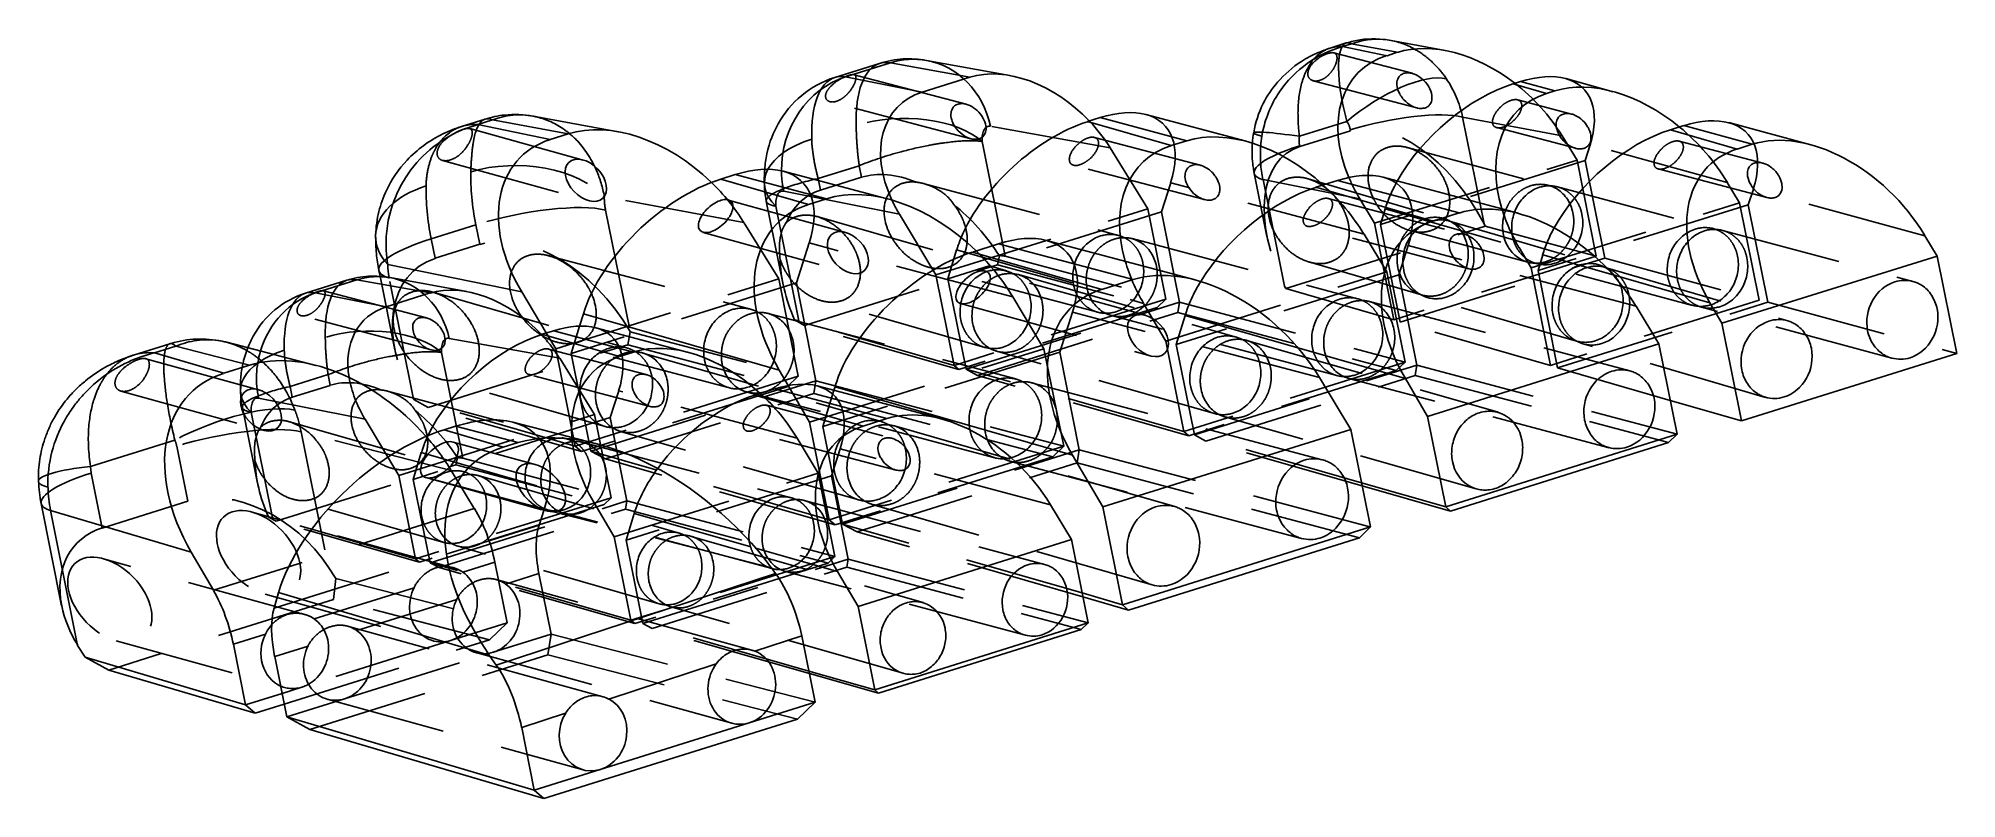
# Model space of a CAD drawing. Header units: millimetres. Extents: x -115 to -14, y 12 to 52.
import ezdxf

# ---------------------------------------------------------------- set-up
doc = ezdxf.new("R2010")
doc.units = ezdxf.units.MM
doc.linetypes.add('HIDDEN', pattern=[9.525, 6.35, -3.175])
doc.layers.get('0').update_dxf_attribs({"color": 253, "lineweight": 70, "true_color": 0x8faf8f})
doc.layers.add('Hidden', color=98, linetype='HIDDEN', lineweight=70, true_color=0x054805)

msp = doc.modelspace()

# ---------------------------------------------------------------- linework, layer by layer
at = {"color": 98, "lineweight": -3, "true_color": 0x054805}
for p, q in [((-45.76, 51.82), (-46.62, 51.55)), ((-45.96, 51.63), (-45.48, 51.78)), ((-45.48, 51.78), (-43.07, 51.33)), ((-40.55, 51.42), (-43.4, 51.95)), ((-70.4, 50.74), (-72.76, 50)), ((-72.19, 50.03), (-69.82, 50.77)), ((-69.82, 50.77), (-65.64, 50.01)), ((-63.53, 50.1), (-67.92, 50.9)), ((-43.61, 51.15), (-45.96, 51.63)), ((-43.07, 51.33), (-43.61, 51.15)), ((-68.15, 49.23), (-72.19, 50.03)), ((-65.64, 50.01), (-68.15, 49.23)), ((-36.96, 49.66), (-36.57, 49.78)), ((-35.2, 49.15), (-36.96, 49.66)), ((-36.57, 49.78), (-34.76, 49.29)), ((-31.67, 49.25), (-34.18, 49.94)), ((-34.76, 49.29), (-35.2, 49.15)), ((-91.22, 47.8), (-92.46, 47.41)), ((-91.61, 47.51), (-90.83, 47.76)), ((-90.83, 47.76), (-86.84, 47.02)), ((-84.19, 47.13), (-88.69, 47.96)), ((-59.42, 47.67), (-58.76, 47.88)), ((-55, 46.4), (-59.42, 47.67)), ((-58.76, 47.88), (-54.18, 46.66)), ((-51.05, 46.64), (-56.34, 48.05)), ((-21.24, 46.44), (-25.57, 47.62)), ((-87.78, 46.73), (-91.61, 47.51)), ((-86.84, 47.02), (-87.78, 46.73)), ((-54.18, 46.66), (-55, 46.4)), ((-28.65, 47.24), (-27.95, 47.46)), ((-25.12, 46.22), (-28.65, 47.24)), ((-27.95, 47.46), (-24.33, 46.47)), ((-24.33, 46.47), (-25.12, 46.22)), ((-78.78, 44.63), (-78.02, 44.87)), ((-74.15, 43.3), (-78.78, 44.63)), ((-78.02, 44.87), (-73.2, 43.59)), ((-69.92, 43.57), (-75.49, 45.05)), ((-47.36, 44.2), (-46.22, 44.56)), ((-46.22, 44.56), (-39.81, 42.85)), ((-36.68, 42.83), (-43.81, 44.73)), ((-73.2, 43.59), (-74.15, 43.3)), ((-41.17, 42.42), (-47.36, 44.2)), ((-39.81, 42.85), (-41.17, 42.42)), ((-14.57, 40.57), (-15.22, 41.64)), ((-65.5, 40.78), (-64.12, 41.21)), ((-58.66, 38.81), (-65.5, 40.78)), ((-64.12, 41.21), (-57.01, 39.33)), ((-53.73, 39.31), (-61.59, 41.39)), ((-25.93, 37.02), (-14.57, 40.57)), ((-14.57, 40.57), (-13.54, 35.42)), ((-96.83, 39.81), (-96.76, 39.5)), ((-96.36, 40.12), (-89.29, 38.68)), ((-31.67, 39.57), (-26.57, 38.1)), ((-98.52, 39.29), (-100.7, 38.61)), ((-100.17, 38.63), (-97.99, 39.31)), ((-96.44, 37.89), (-100.17, 38.63)), ((-97.99, 39.31), (-94.12, 38.62)), ((-94.12, 38.62), (-96.44, 37.89)), ((-92.18, 38.7), (-96.23, 39.43)), ((-89.29, 38.68), (-87.99, 36.51)), ((-57.01, 39.33), (-58.66, 38.81)), ((-86.23, 36.87), (-86.03, 37.52)), ((-86.03, 37.52), (-75.7, 34.55)), ((-29.26, 35.93), (-30.46, 37.92)), ((-26.57, 38.1), (-25.93, 37.02)), ((-88.22, 36.44), (-87.6, 36.63)), ((-87.6, 36.63), (-83.38, 35.5)), ((-80.49, 35.48), (-85.38, 36.78)), ((-24.9, 31.87), (-25.93, 37.02)), ((-107.87, 35.94), (-109.78, 35.34)), ((-108.68, 35.46), (-107.55, 35.82)), ((-105.02, 34.38), (-108.68, 35.46)), ((-107.55, 35.82), (-103.65, 34.81)), ((-100.15, 34.8), (-104.86, 36.02)), ((-84.13, 35.27), (-88.22, 36.44)), ((-83.38, 35.5), (-84.13, 35.27)), ((-48.31, 35.72), (-42.64, 34.1)), ((-41.47, 32.1), (-29.26, 35.93)), ((-29.26, 35.93), (-28.3, 31.16)), ((-103.65, 34.81), (-105.02, 34.38)), ((-75.7, 34.55), (-75.22, 33.73)), ((-13.54, 35.42), (-24.9, 31.87)), ((-76.98, 33.23), (-75.92, 33.56)), ((-75.92, 33.56), (-70.01, 31.99)), ((-67.12, 31.97), (-73.7, 33.72)), ((-72.81, 33.48), (-72.75, 33.67)), ((-72.75, 33.67), (-60.21, 30.06)), ((-45.52, 31.42), (-47.17, 34.15)), ((-42.64, 34.1), (-41.47, 32.1)), ((-71.26, 31.59), (-76.98, 33.23)), ((-24.9, 31.87), (-28.66, 32.95)), ((-92.79, 31.58), (-93.38, 31.4)), ((-90.27, 30.48), (-93.38, 31.4)), ((-92.79, 31.58), (-89.47, 30.72)), ((-85.34, 30.66), (-89.76, 31.8)), ((-70.01, 31.99), (-71.26, 31.59)), ((-58.61, 27.32), (-45.52, 31.42)), ((-45.52, 31.42), (-44.49, 26.27)), ((-40.51, 27.33), (-41.47, 32.1)), ((-89.47, 30.72), (-90.27, 30.48)), ((-28.3, 31.16), (-40.51, 27.33)), ((-28.75, 30.72), (-40.26, 27.1)), ((-28.75, 30.72), (-28.3, 31.16)), ((-60.21, 30.06), (-58.61, 27.32)), ((-40.51, 27.33), (-44.96, 28.6)), ((-40.26, 27.1), (-44.92, 28.44)), ((-114.66, 27.51), (-113.58, 22.1)), ((-60.27, 25.6), (-61.38, 27.43)), ((-112.73, 20.01), (-114.16, 27.14)), ((-114.16, 27.14), (-106.73, 24.94)), ((-57.57, 22.16), (-58.61, 27.32)), ((-40.26, 27.1), (-40.51, 27.33)), ((-71.53, 22.06), (-60.27, 25.6)), ((-60.27, 25.6), (-59.38, 21.2)), ((-44.49, 26.27), (-57.57, 22.16)), ((-45.07, 25.7), (-57.25, 21.88)), ((-45.07, 25.7), (-44.49, 26.27)), ((-106.73, 24.94), (-105.56, 22.92)), ((-76.95, 25.15), (-72.62, 23.91)), ((-101.58, 24.16), (-105.56, 22.92)), ((-75.89, 23.8), (-90.63, 18.97)), ((-75.89, 23.8), (-76.1, 24.1)), ((-72.62, 23.91), (-71.53, 22.06)), ((-102.36, 21.97), (-102.12, 22.8)), ((-102.12, 22.8), (-91, 19.5)), ((-57.57, 22.16), (-59.7, 22.78)), ((-57.25, 21.88), (-59.66, 22.57)), ((-70.65, 17.66), (-71.53, 22.06)), ((-57.25, 21.88), (-57.57, 22.16)), ((-104.51, 20.07), (-102.82, 20.6)), ((-76.98, 19.71), (-74.5, 20.52)), ((-73.8, 17.02), (-74.5, 20.52)), ((-59.38, 21.2), (-70.65, 17.66)), ((-59.75, 20.85), (-70.45, 17.49)), ((-59.75, 20.85), (-59.38, 21.2)), ((-112.34, 19.39), (-112.73, 20.01)), ((-112.34, 19.39), (-111.08, 18.71)), ((-103.87, 16.88), (-112.34, 19.39)), ((-103.87, 16.88), (-104.51, 20.07)), ((-102.33, 19.42), (-101.69, 16.24)), ((-91, 19.5), (-90.63, 18.97)), ((-111.08, 18.71), (-103.36, 16.43)), ((-84.69, 17.18), (-79.02, 19.04)), ((-70.65, 17.66), (-74.13, 18.66)), ((-70.45, 17.49), (-74.1, 18.53)), ((-101.94, 17.48), (-103.87, 16.88)), ((-70.45, 17.49), (-70.65, 17.66)), ((-103.87, 16.88), (-103.36, 16.43)), ((-103.36, 16.43), (-101.83, 16.91)), ((-100.47, 15.58), (-101.69, 16.24)), ((-88.63, 12.37), (-101.69, 16.24)), ((-89.29, 15.67), (-86.97, 16.44)), ((-73.8, 17.02), (-77.29, 15.92)), ((-74.73, 16.12), (-73.8, 17.02)), ((-88.12, 11.92), (-100.47, 15.58)), ((-89.29, 15.67), (-88.63, 12.37)), ((-74.73, 16.12), (-88.12, 11.92)), ((-77.29, 15.92), (-85.14, 13.46)), ((-85.14, 13.46), (-88.63, 12.37)), ((-88.63, 12.37), (-88.12, 11.92))]:
    msp.add_line(p, q, dxfattribs=at)
for centre, major_axis, ratio, start_param, end_param in [((-39.4, 45.35), (-5.17, 5.07), 0.683183, 4.88283, 5.932033), ((-68.79, 46.08), (0.87, 4.82), 0.889727, 6.283065, 6.721292), ((-40.01, 45.16), (-5.09, 5.12), 0.688795, 5.93927, 7.325126), ((-71.16, 45.33), (0.95, 4.81), 0.896928, 0.45333, 1.801444), ((-70.83, 43.83), (-1.93, 6.17), 0.403556, 6.069957, 6.283518), ((-60.96, 42.58), (5.01, 4.66), 0.527134, 0.835019, 2.28144), ((-60.4, 42.76), (5.05, 4.71), 0.517882, 0.314021, 0.824748), ((-80.4, 39.29), (5.26, 4.89), 0.527716, 0.835682, 2.406478), ((-79.75, 39.49), (5.31, 4.95), 0.517308, 0.314407, 0.824126), ((-47.86, 39.44), (5.05, 4.71), 0.517882, 0.314021, 0.824748), ((-48.91, 39.11), (5.01, 4.66), 0.527134, 0.835019, 2.064578), ((-65.85, 35.84), (5.31, 4.95), 0.517308, 0.314407, 0.824126), ((-67.12, 35.44), (5.26, 4.89), 0.527716, 0.835682, 2.406478), ((-97.04, 34.98), (0.8, 4.45), 0.889727, 6.283065, 6.721292), ((-91.73, 40.83), (-5.1, -1.02), 0.231462, 0, 0.389126), ((-99.22, 34.3), (0.88, 4.43), 0.896928, 0.45333, 1.463637), ((-98.92, 32.91), (-1.78, 5.7), 0.403556, 6.069957, 6.283518), ((-89.12, 31.91), (4.66, 4.34), 0.517882, 0.314021, 0.824748), ((-99.08, 27.34), (-6.25, 6.49), 0.666098, 4.643138, 5.962678), ((-89.64, 31.74), (4.62, 4.3), 0.527134, 0.835019, 2.221184), ((-100.66, 26.84), (-5.97, 6.63), 0.679162, 5.981945, 7.552741), ((-77.43, 28.84), (4.66, 4.34), 0.517882, 0.314021, 0.824748), ((-78.4, 28.54), (4.62, 4.3), 0.527134, 0.835019, 1.920125), ((-95.29, 24.94), (6.36, 5.91), 0.531222, 0.839713, 2.410509), ((-94.93, 25.05), (6.45, 6.02), 0.513877, 0.316683, 0.820446), ((-109.8, 28.84), (-5, -0.16), 0.155327, 0, 0.44555), ((-109.76, 28.49), (-4.9, -0.98), 0.231462, 6.283084, 6.696422), ((-76.37, 21), (-1.22, 3.82), 0.420209, 4.454677, 5.394575), ((-108.31, 21.3), (-4.58, 3.98), 0.69811, 0.735576, 1.14799), ((-101.27, 19.72), (0.53, 1.93), 0.884322, 1.353183, 3.011946)]:
    msp.add_ellipse(centre, major_axis=major_axis, ratio=ratio, start_param=start_param, end_param=end_param, dxfattribs=at)
at = {"color": 98, "lineweight": -3, "true_color": 0x054805, "extrusion": (-3.92563e-16, 1.21495e-15, -1)}
msp.add_ellipse((-68.46, 44.57), major_axis=(-1.94, 6.17), ratio=0.40737, start_param=0.000151, end_param=0.213713, dxfattribs=at)
at = {"color": 98, "lineweight": -3, "true_color": 0x054805, "extrusion": (3.92486e-17, 5.40407e-19, -1)}
msp.add_ellipse((-62.49, 44.94), major_axis=(-4.42, 4.3), ratio=0.680515, start_param=0.352363, end_param=1.627252, dxfattribs=at)
at = {"color": 98, "lineweight": -3, "true_color": 0x054805, "extrusion": (5.61365e-16, 5.58009e-16, -1)}
msp.add_ellipse((-38.46, 44.7), major_axis=(4.9, 4.54), ratio=0.528344, start_param=4.161519, end_param=5.446046, dxfattribs=at)
at = {"color": 98, "lineweight": -3, "true_color": 0x054805, "extrusion": (-8.73228e-16, -7.72774e-16, -1)}
msp.add_ellipse((-38.14, 44.8), major_axis=(4.93, 4.57), ratio=0.521379, start_param=5.453834, end_param=5.969806, dxfattribs=at)
at = {"color": 98, "lineweight": -3, "true_color": 0x054805, "extrusion": (1.99001e-16, -2.31962e-16, -1)}
msp.add_ellipse((-30.89, 42.82), major_axis=(-5.3, 5.64), ratio=0.67177, start_param=0.315044, end_param=1.380416, dxfattribs=at)
at = {"color": 98, "lineweight": -3, "true_color": 0x054805, "extrusion": (-3.42468e-16, 3.24878e-16, -1)}
msp.add_ellipse((-65.08, 44.13), major_axis=(-4.33, 4.35), ratio=0.687976, start_param=5.197197, end_param=6.626016, dxfattribs=at)
at = {"color": 98, "lineweight": -3, "true_color": 0x054805, "extrusion": (-6.45576e-16, 7.26038e-16, -1)}
msp.add_ellipse((-31.4, 42.66), major_axis=(-5.2, 5.69), ratio=0.677011, start_param=5.325809, end_param=6.590441, dxfattribs=at)
at = {"color": 98, "lineweight": -3, "true_color": 0x054805, "extrusion": (-1.20829e-16, 2.33952e-16, -1)}
msp.add_ellipse((-82.91, 40.68), major_axis=(-5.53, 5.38), ratio=0.679618, start_param=0.35141, end_param=1.566143, dxfattribs=at)
at = {"color": 98, "lineweight": -3, "true_color": 0x054805, "extrusion": (-6.81441e-16, -6.32604e-16, -1)}
msp.add_ellipse((-29.52, 42.47), major_axis=(4.93, 4.57), ratio=0.521379, start_param=5.453834, end_param=5.969806, dxfattribs=at)
at = {"color": 98, "lineweight": -3, "true_color": 0x054805, "extrusion": (9.07579e-16, -8.59091e-16, -1)}
msp.add_ellipse((-83.95, 40.35), major_axis=(-5.39, 5.45), ratio=0.68799, start_param=5.053442, end_param=6.623831, dxfattribs=at)
at = {"color": 98, "lineweight": -3, "true_color": 0x054805, "extrusion": (-4.47059e-16, 5.3231e-16, -1)}
msp.add_ellipse((-50.19, 40.04), major_axis=(-5.46, 5.76), ratio=0.669132, start_param=0.316164, end_param=1.458056, dxfattribs=at)
at = {"color": 98, "lineweight": -3, "true_color": 0x054805, "extrusion": (2.29015e-17, 5.24367e-17, -1)}
msp.add_ellipse((-46.22, 46.33), major_axis=(4.44, -0.75), ratio=0.055565, start_param=2.684431, end_param=3.14167, dxfattribs=at)
at = {"color": 98, "lineweight": -3, "true_color": 0x054805, "extrusion": (2.95994e-17, 1.35585e-16, -1)}
msp.add_ellipse((-45.11, 46.18), major_axis=(1.23, 5.63), ratio=0.89493, start_param=4.555766, end_param=4.644699, dxfattribs=at)
at = {"color": 98, "lineweight": -3, "true_color": 0x054805, "extrusion": (4.2184e-16, 5.04402e-16, -1)}
msp.add_ellipse((-30.15, 42.28), major_axis=(4.9, 4.54), ratio=0.528344, start_param=4.152924, end_param=5.446046, dxfattribs=at)
at = {"color": 98, "lineweight": -3, "true_color": 0x054805, "extrusion": (-2.44707e-16, 3.4137e-16, -1)}
msp.add_ellipse((-20.46, 40.01), major_axis=(-5.3, 5.64), ratio=0.67177, start_param=0.315044, end_param=1.88584, dxfattribs=at)
at = {"color": 98, "lineweight": -3, "true_color": 0x054805, "extrusion": (-3.86379e-15, 4.13916e-15, -1)}
msp.add_ellipse((-85.9, 44.57), major_axis=(-0.897, 0.947), ratio=0.662075, dxfattribs=at)
at = {"color": 98, "lineweight": -3, "true_color": 0x054805, "extrusion": (-3.57094e-17, 8.01783e-17, -1)}
msp.add_ellipse((-51.1, 39.76), major_axis=(-5.33, 5.83), ratio=0.6761, start_param=5.344012, end_param=6.589078, dxfattribs=at)
at = {"color": 98, "lineweight": -3, "true_color": 0x054805, "extrusion": (2.36827e-16, -1.97132e-16, -1)}
msp.add_ellipse((-21.32, 39.74), major_axis=(-5.2, 5.69), ratio=0.677011, start_param=5.019645, end_param=6.590441, dxfattribs=at)
at = {"color": 98, "lineweight": -3, "true_color": 0x054805, "extrusion": (-3.71187e-16, 4.51318e-16, -1)}
msp.add_ellipse((-69, 36.65), major_axis=(-5.75, 6.05), ratio=0.668698, start_param=0.316789, end_param=1.511269, dxfattribs=at)
at = {"color": 98, "lineweight": -3, "true_color": 0x054805, "extrusion": (-1.08653e-16, 2.01444e-16, -1)}
msp.add_ellipse((-70.06, 36.31), major_axis=(-5.59, 6.13), ratio=0.676537, start_param=5.017623, end_param=6.588419, dxfattribs=at)
at = {"color": 98, "lineweight": -3, "true_color": 0x054805, "extrusion": (-4.46003e-16, 5.71549e-16, -1)}
msp.add_ellipse((-35.82, 36.23), major_axis=(-5.46, 5.76), ratio=0.669132, start_param=0.316164, end_param=1.88696, dxfattribs=at)
at = {"color": 98, "lineweight": -3, "true_color": 0x054805, "extrusion": (1.52333e-17, 5.51546e-17, -1)}
msp.add_ellipse((-91.8, 41.53), major_axis=(5.2, -0.13), ratio=0.594949, start_param=2.625565, end_param=3.141511, dxfattribs=at)
at = {"color": 98, "lineweight": -3, "true_color": 0x054805, "extrusion": (-1.84472e-15, 1.96103e-15, -1)}
msp.add_ellipse((-72.07, 40.75), major_axis=(-0.878, 0.943), ratio=0.67261, dxfattribs=at)
at = {"color": 98, "lineweight": -3, "true_color": 0x054805, "extrusion": (6.02884e-16, -5.77015e-16, -1)}
msp.add_ellipse((-37.28, 35.78), major_axis=(-5.33, 5.83), ratio=0.6761, start_param=5.018281, end_param=6.589078, dxfattribs=at)
at = {"color": 98, "lineweight": -3, "true_color": 0x054805, "extrusion": (-1.15105e-16, 4.29263e-16, -1)}
msp.add_ellipse((-95.52, 39.19), major_axis=(-0.52, 1.66), ratio=0.396617, start_param=4.983581, end_param=5.417471, dxfattribs=at)
at = {"color": 98, "lineweight": -3, "true_color": 0x054805, "extrusion": (2.0322e-16, -1.13226e-16, -1)}
msp.add_ellipse((-52.81, 32.38), major_axis=(-5.75, 6.05), ratio=0.668698, start_param=0.316789, end_param=1.887586, dxfattribs=at)
at = {"color": 98, "lineweight": -3, "true_color": 0x054805, "extrusion": (3.49447e-16, -1.17031e-15, -1)}
msp.add_ellipse((-96.73, 33.59), major_axis=(-1.79, 5.7), ratio=0.40737, start_param=0.000151, end_param=0.213713, dxfattribs=at)
at = {"color": 98, "lineweight": -3, "true_color": 0x054805, "extrusion": (7.90376e-17, -3.81678e-17, -1)}
msp.add_ellipse((-91.23, 33.93), major_axis=(-4.08, 3.97), ratio=0.680515, start_param=0.352363, end_param=1.640447, dxfattribs=at)
at = {"color": 98, "lineweight": -3, "true_color": 0x054805, "extrusion": (9.57677e-16, -9.67263e-16, -1)}
msp.add_ellipse((-54.58, 31.83), major_axis=(-5.59, 6.13), ratio=0.676537, start_param=5.017623, end_param=6.588419, dxfattribs=at)
at = {"color": 98, "lineweight": -3, "true_color": 0x054805, "extrusion": (-2.05385e-16, 2.26328e-16, -1)}
msp.add_ellipse((-93.61, 33.18), major_axis=(-3.99, 4.02), ratio=0.687976, start_param=5.513539, end_param=6.626016, dxfattribs=at)
at = {"color": 98, "lineweight": -3, "true_color": 0x054805, "extrusion": (-6.24128e-16, 6.70372e-16, -1)}
msp.add_ellipse((-56.23, 36.37), major_axis=(-0.878, 0.943), ratio=0.67261, dxfattribs=at)
at = {"color": 98, "lineweight": -3, "true_color": 0x054805, "extrusion": (-1.32582e-16, 1.80267e-16, -1)}
msp.add_ellipse((-79.7, 29.4), major_axis=(-5.04, 5.32), ratio=0.669132, start_param=0.316164, end_param=1.46413, dxfattribs=at)
at = {"color": 98, "lineweight": -3, "true_color": 0x054805, "extrusion": (-5.19202e-16, 6.91151e-16, -1)}
msp.add_ellipse((-80.54, 29.13), major_axis=(-4.92, 5.38), ratio=0.6761, start_param=5.564917, end_param=6.589078, dxfattribs=at)
at = {"color": 98, "lineweight": -3, "true_color": 0x054805, "extrusion": (-1.59745e-15, 1.73617e-15, -1)}
msp.add_ellipse((-103.05, 32.44), major_axis=(-0.878, 0.943), ratio=0.67261, dxfattribs=at)
at = {"color": 98, "lineweight": -3, "true_color": 0x054805, "extrusion": (1.65191e-15, -1.72309e-15, -1)}
msp.add_ellipse((-66.33, 25.88), major_axis=(-5.04, 5.32), ratio=0.669132, start_param=0.316164, end_param=1.88696, dxfattribs=at)
at = {"color": 98, "lineweight": -3, "true_color": 0x054805, "extrusion": (-2.44937e-16, 1.84367e-16, -1)}
msp.add_ellipse((-82.99, 21.97), major_axis=(-8.37, 7.58), ratio=0.580791, start_param=0.332007, end_param=1.902803, dxfattribs=at)
at = {"color": 98, "lineweight": -3, "true_color": 0x054805, "extrusion": (4.76755e-16, -5.41912e-16, -1)}
msp.add_ellipse((-67.67, 25.46), major_axis=(-4.92, 5.38), ratio=0.6761, start_param=5.018281, end_param=6.589078, dxfattribs=at)
at = {"color": 98, "lineweight": -3, "true_color": 0x054805, "extrusion": (-2.79893e-16, 3.09457e-16, -1)}
msp.add_ellipse((-84.11, 21.63), major_axis=(-8, 7.75), ratio=0.596773, start_param=5.029405, end_param=6.600201, dxfattribs=at)
at = {"color": 98, "lineweight": -3, "true_color": 0x054805}
msp.add_ellipse((-88.28, 28.34), major_axis=(1.15, -1.08), ratio=0.588745, dxfattribs=at)
at = {"color": 98, "lineweight": -3, "true_color": 0x054805, "extrusion": (6.96255e-17, 2.39901e-16, -1)}
msp.add_ellipse((-108.05, 29.03), major_axis=(-1.94, -6.68), ratio=0.889117, start_param=1.04054, end_param=1.220074, dxfattribs=at)
at = {"color": 98, "lineweight": -3, "true_color": 0x054805, "extrusion": (-1.12243e-15, 3.66213e-15, -1)}
msp.add_ellipse((-106.25, 20.58), major_axis=(1.18, -3.82), ratio=0.390718, start_param=4.181209, end_param=4.966607, dxfattribs=at)
at = {"color": 98, "lineweight": -3, "true_color": 0x054805, "extrusion": (-3.56675e-16, 1.168e-15, -1)}
msp.add_ellipse((-100.59, 18.91), major_axis=(-1.18, 3.82), ratio=0.390718, start_param=4.966607, end_param=5.752005, dxfattribs=at)
at = {"color": 98, "lineweight": -3, "true_color": 0x054805, "extrusion": (-2.53535e-17, 6.45912e-17, -1)}
for centre, start_param, end_param in [((-77.67, 17.83), 3.236155, 5.764469), ((-77.67, 17.83), 5.764469, 8.268432), ((-85.52, 15.37), 5.764469, 8.180134), ((-85.52, 15.37), 3.324454, 5.764469)]:
    msp.add_ellipse(centre, major_axis=(-0.53, -1.93), ratio=0.884322, start_param=start_param, end_param=end_param, dxfattribs=at)
at = {"color": 98, "lineweight": -3, "true_color": 0x054805, "extrusion": (-3.3283e-16, 9.13942e-16, -1)}
msp.add_ellipse((-91.04, 16.19), major_axis=(1.18, -3.83), ratio=0.390654, start_param=4.026907, end_param=4.966805, dxfattribs=at)
at = {"color": 98, "lineweight": -3, "true_color": 0x054805}
for points, knots in [([(-43.4, 51.95), (-43.94, 52.05), (-44.49, 52.07), (-45.28, 51.95), (-45.52, 51.89), (-45.76, 51.82)], [0.000000088, 0.000000088, 0.000000088, 0.000000088, 0.00166429, 0.00166429, 0.00242824, 0.00242824, 0.00242824, 0.00242824]), ([(-45.76, 51.82), (-45.68, 51.84), (-45.59, 51.83), (-45.49, 51.78), (-45.49, 51.78), (-45.48, 51.78), (-45.48, 51.78)], [0.0014234988, 0.0014234988, 0.0014234988, 0.0014234988, 0.001685145, 0.001685145, 0.001685145, 0.0016914894, 0.0016914894, 0.0016914894, 0.0016914894]), ([(-45.48, 51.78), (-45.48, 51.78), (-45.47, 51.78), (-45.46, 51.78), (-44.93, 51.98), (-44.36, 52.06), (-43.78, 52.01), (-43.66, 52), (-43.53, 51.98), (-43.41, 51.96)], [-0.0016914894, -0.0016914894, -0.0016914894, -0.0016914894, -0.001685145, -0.001685145, -0.001685145, -0.0011189853, -0.0011189853, -0.0011189853, -0.0009969569, -0.0009969569, -0.0009969569, -0.0009969569]), ([(-67.92, 50.9), (-68.33, 50.97), (-68.75, 51), (-69.58, 50.95), (-70, 50.87), (-70.4, 50.74)], [0, 0, 0, 0, 0.001257773, 0.001257773, 0.002530677, 0.002530677, 0.002530677, 0.002530677]), ([(-46.62, 51.55), (-46.83, 51.48), (-47.04, 51.4), (-47.55, 51.18), (-47.84, 51.03), (-48.6, 50.54), (-49.02, 50.17), (-49.69, 49.4), (-49.94, 49.03), (-50.39, 48.14), (-50.56, 47.62), (-50.65, 47.08)], [0, 0, 0, 0, 0.000677059, 0.000677059, 0.001671747, 0.001671747, 0.003365131, 0.003365131, 0.004728138, 0.004728138, 0.00636238, 0.00636238, 0.00636238, 0.00636238]), ([(-49.47, 48.96), (-49.42, 49.04), (-49.37, 49.11), (-49.32, 49.19), (-48.9, 49.83), (-48.38, 50.34), (-47.82, 50.74), (-47.25, 51.15), (-46.63, 51.44), (-45.98, 51.62), (-45.98, 51.62), (-45.97, 51.62), (-45.96, 51.63)], [0.000498727, 0.000498727, 0.000498727, 0.000498727, 0.000563816, 0.000563816, 0.000563816, 0.001118959, 0.001118959, 0.001118959, 0.0016851, 0.0016851, 0.0016851, 0.001691449, 0.001691449, 0.001691449, 0.001691449]), ([(-45.96, 51.63), (-45.97, 51.63), (-45.97, 51.63), (-45.98, 51.63), (-46.2, 51.64), (-46.41, 51.61), (-46.61, 51.55)], [-0.0016914494, -0.0016914494, -0.0016914494, -0.0016914494, -0.0016850998, -0.0016850998, -0.0016850998, -0.0014234305, -0.0014234305, -0.0014234305, -0.0014234305]), ([(-72.76, 50), (-73.4, 49.8), (-73.99, 49.48), (-75.01, 48.64), (-75.43, 48.13), (-76, 47.12), (-76.21, 46.59), (-76.41, 45.69), (-76.44, 45.42), (-76.46, 45.15)], [0.00000028, 0.00000028, 0.00000028, 0.00000028, 0.002024348, 0.002024348, 0.003975639, 0.003975639, 0.005407589, 0.005407589, 0.006045541, 0.006045541, 0.006045541, 0.006045541]), ([(-42.91, 49.07), (-42.95, 49.15), (-42.99, 49.22), (-43.07, 49.44), (-43.1, 49.58), (-43.09, 49.8), (-43.06, 49.89), (-42.99, 50.03), (-42.94, 50.09), (-42.83, 50.17), (-42.77, 50.2), (-42.63, 50.24), (-42.55, 50.25), (-42.41, 50.24), (-42.36, 50.23), (-42.3, 50.22)], [-0.003960427, -0.003960427, -0.003960427, -0.003960427, -0.003734537, -0.003734537, -0.003333301, -0.003333301, -0.003018832, -0.003018832, -0.002756023, -0.002756023, -0.002508397, -0.002508397, -0.00224857, -0.00224857, -0.002071975, -0.002071975, -0.002071975, -0.002071975]), ([(-42.3, 50.22), (-42.25, 50.21), (-42.21, 50.19), (-42.04, 50.13), (-41.91, 50.05), (-41.64, 49.83), (-41.52, 49.69), (-41.42, 49.54)], [-0.0020719746, -0.0020719746, -0.0020719746, -0.0020719746, -0.0019469163, -0.0019469163, -0.0015594051, -0.0015594051, -0.0010949302, -0.0010949302, -0.0010949302, -0.0010949302]), ([(-66.45, 47.44), (-66.51, 47.55), (-66.56, 47.66), (-66.63, 47.9), (-66.64, 48.03), (-66.61, 48.23), (-66.58, 48.32), (-66.5, 48.44), (-66.45, 48.49), (-66.34, 48.57), (-66.27, 48.59), (-66.13, 48.62), (-66.04, 48.62), (-65.92, 48.61), (-65.88, 48.6), (-65.84, 48.59)], [-0.003958025, -0.003958025, -0.003958025, -0.003958025, -0.003641526, -0.003641526, -0.003262051, -0.003262051, -0.002963183, -0.002963183, -0.002708548, -0.002708548, -0.00246326, -0.00246326, -0.002203917, -0.002203917, -0.002089768, -0.002089768, -0.002089768, -0.002089768]), ([(-50.22, 46.89), (-50.17, 47.22), (-50.08, 47.54), (-49.98, 47.85), (-49.84, 48.25), (-49.67, 48.62), (-49.47, 48.96)], [0, 0, 0, 0, 0.0002168525, 0.0002168525, 0.0002168525, 0.0004987268, 0.0004987268, 0.0004987268, 0.0004987268]), ([(-42.04, 48.39), (-42.13, 48.42), (-42.22, 48.45), (-42.46, 48.58), (-42.6, 48.69), (-42.79, 48.9), (-42.85, 48.98), (-42.91, 49.07)], [-0.0049331758, -0.0049331758, -0.0049331758, -0.0049331758, -0.0046623173, -0.0046623173, -0.0042275528, -0.0042275528, -0.003960427, -0.003960427, -0.003960427, -0.003960427]), ([(-41.42, 49.54), (-41.42, 49.53), (-41.41, 49.52), (-41.32, 49.36), (-41.26, 49.2), (-41.23, 48.94), (-41.24, 48.83), (-41.29, 48.66), (-41.33, 48.59), (-41.38, 48.53)], [-0.00109493, -0.00109493, -0.00109493, -0.00109493, -0.00106458, -0.00106458, -0.000623557, -0.000623557, -0.00027848, -0.00027848, 0, 0, 0, 0]), ([(-88.69, 47.96), (-89.18, 48.05), (-89.69, 48.07), (-90.54, 47.98), (-90.88, 47.91), (-91.22, 47.8)], [0.000000304, 0.000000304, 0.000000304, 0.000000304, 0.001510287, 0.001510287, 0.00257407, 0.00257407, 0.00257407, 0.00257407]), ([(-91.22, 47.8), (-91.1, 47.84), (-90.97, 47.82), (-90.84, 47.76), (-90.83, 47.76), (-90.83, 47.76), (-90.83, 47.76)], [0.0016582666, 0.0016582666, 0.0016582666, 0.0016582666, 0.0021029848, 0.0021029848, 0.0021029848, 0.0021101742, 0.0021101742, 0.0021101742, 0.0021101742]), ([(-90.83, 47.76), (-90.82, 47.76), (-90.81, 47.76), (-90.81, 47.76), (-90.13, 48.01), (-89.41, 48.09), (-88.7, 47.96)], [-0.0021101742, -0.0021101742, -0.0021101742, -0.0021101742, -0.0021029848, -0.0021029848, -0.0021029848, -0.0014380302, -0.0014380302, -0.0014380302, -0.0014380302]), ([(-65.84, 48.59), (-65.77, 48.57), (-65.7, 48.55), (-65.5, 48.45), (-65.36, 48.36), (-65.13, 48.15), (-65.04, 48.03), (-64.96, 47.91)], [-0.0020897679, -0.0020897679, -0.0020897679, -0.0020897679, -0.0018941353, -0.0018941353, -0.0014895922, -0.0014895922, -0.0011327722, -0.0011327722, -0.0011327722, -0.0011327722]), ([(-64.96, 47.91), (-64.94, 47.86), (-64.91, 47.82), (-64.82, 47.62), (-64.78, 47.48), (-64.77, 47.23), (-64.79, 47.14), (-64.86, 46.98), (-64.9, 46.92), (-64.95, 46.87)], [-0.001132772, -0.001132772, -0.001132772, -0.001132772, -0.000995652, -0.000995652, -0.000584117, -0.000584117, -0.000263176, -0.000263176, 0, 0, 0, 0]), ([(-41.38, 48.53), (-41.42, 48.49), (-41.47, 48.45), (-41.59, 48.39), (-41.65, 48.38), (-41.8, 48.36), (-41.89, 48.36), (-42, 48.38), (-42.02, 48.39), (-42.04, 48.39)], [-0.0057228998, -0.0057228998, -0.0057228998, -0.0057228998, -0.0054946585, -0.0054946585, -0.005265848, -0.005265848, -0.0049938259, -0.0049938259, -0.0049331758, -0.0049331758, -0.0049331758, -0.0049331758]), ([(-34.5, 46.93), (-34.56, 47.03), (-34.61, 47.13), (-34.67, 47.36), (-34.69, 47.49), (-34.66, 47.7), (-34.63, 47.78), (-34.55, 47.92), (-34.5, 47.97), (-34.38, 48.04), (-34.31, 48.07), (-34.16, 48.1), (-34.08, 48.11), (-33.95, 48.09), (-33.92, 48.08), (-33.88, 48.07)], [-0.003938508, -0.003938508, -0.003938508, -0.003938508, -0.003646785, -0.003646785, -0.003266822, -0.003266822, -0.00296373, -0.00296373, -0.002703957, -0.002703957, -0.002454111, -0.002454111, -0.002190956, -0.002190956, -0.002077704, -0.002077704, -0.002077704, -0.002077704]), ([(-33.88, 48.07), (-33.81, 48.06), (-33.74, 48.03), (-33.54, 47.93), (-33.4, 47.84), (-33.18, 47.63), (-33.09, 47.52), (-33.02, 47.4)], [-0.0020777036, -0.0020777036, -0.0020777036, -0.0020777036, -0.0018799609, -0.0018799609, -0.0014804343, -0.0014804343, -0.0011237309, -0.0011237309, -0.0011237309, -0.0011237309]), ([(-92.46, 47.41), (-92.8, 47.31), (-93.13, 47.17), (-94.16, 46.67), (-94.81, 46.2), (-95.79, 45.15), (-96.16, 44.61), (-96.6, 43.68), (-96.73, 43.31), (-96.93, 42.51), (-96.98, 42.09), (-97, 41.66)], [0, 0, 0, 0, 0.001072084, 0.001072084, 0.003495625, 0.003495625, 0.005541084, 0.005541084, 0.006779079, 0.006779079, 0.008145554, 0.008145554, 0.008145554, 0.008145554]), ([(-95.43, 44.7), (-95.06, 45.28), (-94.62, 45.77), (-94.14, 46.18), (-93.39, 46.82), (-92.53, 47.26), (-91.64, 47.5), (-91.63, 47.51), (-91.62, 47.51), (-91.61, 47.51)], [0.000940594, 0.000940594, 0.000940594, 0.000940594, 0.001396053, 0.001396053, 0.001396053, 0.002103119, 0.002103119, 0.002103119, 0.002110313, 0.002110313, 0.002110313, 0.002110313]), ([(-91.61, 47.51), (-91.62, 47.51), (-91.62, 47.51), (-91.63, 47.51), (-91.91, 47.53), (-92.19, 47.5), (-92.45, 47.41)], [-0.0021103129, -0.0021103129, -0.0021103129, -0.0021103129, -0.0021031187, -0.0021031187, -0.0021031187, -0.0016585004, -0.0016585004, -0.0016585004, -0.0016585004]), ([(-65.57, 46.76), (-65.57, 46.76), (-65.57, 46.76), (-65.69, 46.79), (-65.81, 46.85), (-66.08, 47.02), (-66.22, 47.14), (-66.38, 47.34), (-66.41, 47.39), (-66.45, 47.44)], [-0.0049275893, -0.0049275893, -0.0049275893, -0.0049275893, -0.004926285, -0.004926285, -0.004577045, -0.004577045, -0.0041180302, -0.0041180302, -0.0039580248, -0.0039580248, -0.0039580248, -0.0039580248]), ([(-64.95, 46.87), (-65, 46.83), (-65.05, 46.8), (-65.17, 46.75), (-65.23, 46.74), (-65.39, 46.73), (-65.48, 46.74), (-65.57, 46.76)], [-0.0056493419, -0.0056493419, -0.0056493419, -0.0056493419, -0.0054286403, -0.0054286403, -0.0052059935, -0.0052059935, -0.0049275893, -0.0049275893, -0.0049275893, -0.0049275893]), ([(-33.65, 46.25), (-33.76, 46.28), (-33.88, 46.34), (-34.14, 46.5), (-34.27, 46.62), (-34.43, 46.81), (-34.47, 46.87), (-34.5, 46.93)], [-0.0049036171, -0.0049036171, -0.0049036171, -0.0049036171, -0.0045620259, -0.0045620259, -0.0041153363, -0.0041153363, -0.0039385082, -0.0039385082, -0.0039385082, -0.0039385082]), ([(-33.02, 47.4), (-32.99, 47.35), (-32.97, 47.31), (-32.88, 47.12), (-32.85, 46.98), (-32.84, 46.73), (-32.86, 46.64), (-32.92, 46.48), (-32.97, 46.42), (-33.02, 46.37)], [-0.001123731, -0.001123731, -0.001123731, -0.001123731, -0.000998199, -0.000998199, -0.000590448, -0.000590448, -0.000267564, -0.000267564, 0, 0, 0, 0]), ([(-33.02, 46.37), (-33.07, 46.33), (-33.12, 46.29), (-33.24, 46.25), (-33.3, 46.23), (-33.46, 46.22), (-33.55, 46.23), (-33.64, 46.25), (-33.65, 46.25), (-33.65, 46.25)], [-0.0056288466, -0.0056288466, -0.0056288466, -0.0056288466, -0.0054097889, -0.0054097889, -0.005189151, -0.005189151, -0.0049079018, -0.0049079018, -0.0049036171, -0.0049036171, -0.0049036171, -0.0049036171]), ([(-96.36, 40.12), (-96.45, 40.62), (-96.47, 41.12), (-96.44, 41.6), (-96.39, 42.37), (-96.21, 43.08), (-95.94, 43.72), (-95.79, 44.07), (-95.62, 44.39), (-95.43, 44.7)], [0, 0, 0, 0, 0.0002705529, 0.0002705529, 0.0002705529, 0.0007034376, 0.0007034376, 0.0007034376, 0.0009405941, 0.0009405941, 0.0009405941, 0.0009405941]), ([(-54.1, 44.22), (-54.12, 44.26), (-54.14, 44.3), (-54.23, 44.49), (-54.27, 44.63), (-54.28, 44.88), (-54.26, 44.98), (-54.19, 45.14), (-54.15, 45.2), (-54.05, 45.3), (-53.99, 45.33), (-53.85, 45.38), (-53.78, 45.4), (-53.62, 45.4), (-53.55, 45.39), (-53.47, 45.37)], [-0.003931876, -0.003931876, -0.003931876, -0.003931876, -0.003819768, -0.003819768, -0.003423056, -0.003423056, -0.003109401, -0.003109401, -0.002850359, -0.002850359, -0.002612351, -0.002612351, -0.002366185, -0.002366185, -0.00215411, -0.00215411, -0.00215411, -0.00215411]), ([(-53.47, 45.37), (-53.45, 45.36), (-53.43, 45.35), (-53.28, 45.31), (-53.16, 45.24), (-52.89, 45.05), (-52.76, 44.91), (-52.64, 44.73), (-52.63, 44.71), (-52.61, 44.69)], [-0.0021541101, -0.0021541101, -0.0021541101, -0.0021541101, -0.0020881655, -0.0020881655, -0.0017388258, -0.0017388258, -0.0012919507, -0.0012919507, -0.001231918, -0.001231918, -0.001231918, -0.001231918]), ([(-52.61, 44.69), (-52.54, 44.56), (-52.48, 44.42), (-52.43, 44.17), (-52.43, 44.05), (-52.47, 43.86), (-52.51, 43.78), (-52.6, 43.67), (-52.65, 43.62), (-52.72, 43.59)], [-0.001231918, -0.001231918, -0.001231918, -0.001231918, -0.00086184, -0.00086184, -0.000518584, -0.000518584, -0.00024235, -0.00024235, 0, 0, 0, 0]), ([(-24.41, 44.34), (-24.44, 44.38), (-24.46, 44.42), (-24.54, 44.6), (-24.58, 44.75), (-24.59, 44.99), (-24.58, 45.09), (-24.51, 45.25), (-24.47, 45.31), (-24.36, 45.41), (-24.3, 45.45), (-24.17, 45.49), (-24.09, 45.51), (-23.94, 45.51), (-23.86, 45.5), (-23.79, 45.48)], [-0.003930992, -0.003930992, -0.003930992, -0.003930992, -0.003820568, -0.003820568, -0.003424117, -0.003424117, -0.003110234, -0.003110234, -0.002850766, -0.002850766, -0.002612307, -0.002612307, -0.002365715, -0.002365715, -0.002153407, -0.002153407, -0.002153407, -0.002153407]), ([(-23.79, 45.48), (-23.76, 45.47), (-23.74, 45.47), (-23.59, 45.42), (-23.47, 45.35), (-23.2, 45.16), (-23.07, 45.02), (-22.95, 44.84), (-22.94, 44.82), (-22.93, 44.8)], [-0.0021534072, -0.0021534072, -0.0021534072, -0.0021534072, -0.0020874726, -0.0020874726, -0.0017383637, -0.0017383637, -0.0012923784, -0.0012923784, -0.0012311267, -0.0012311267, -0.0012311267, -0.0012311267]), ([(-22.93, 44.8), (-22.85, 44.67), (-22.8, 44.54), (-22.75, 44.28), (-22.75, 44.16), (-22.79, 43.97), (-22.83, 43.9), (-22.92, 43.78), (-22.97, 43.73), (-23.03, 43.7)], [-0.001231127, -0.001231127, -0.001231127, -0.001231127, -0.000862766, -0.000862766, -0.000519436, -0.000519436, -0.000242821, -0.000242821, 0, 0, 0, 0]), ([(-53.24, 43.55), (-53.3, 43.56), (-53.36, 43.59), (-53.57, 43.68), (-53.7, 43.77), (-53.93, 43.98), (-54.02, 44.1), (-54.1, 44.22)], [-0.0048498887, -0.0048498887, -0.0048498887, -0.0048498887, -0.0046708885, -0.0046708885, -0.0042869947, -0.0042869947, -0.0039318758, -0.0039318758, -0.0039318758, -0.0039318758]), ([(-52.72, 43.59), (-52.77, 43.56), (-52.83, 43.54), (-52.97, 43.51), (-53.04, 43.51), (-53.15, 43.53), (-53.19, 43.54), (-53.24, 43.55)], [-0.0054001696, -0.0054001696, -0.0054001696, -0.0054001696, -0.0051844474, -0.0051844474, -0.0049694375, -0.0049694375, -0.0048498887, -0.0048498887, -0.0048498887, -0.0048498887]), ([(-23.56, 43.66), (-23.62, 43.68), (-23.68, 43.7), (-23.89, 43.79), (-24.02, 43.88), (-24.25, 44.09), (-24.34, 44.21), (-24.41, 44.34)], [-0.0048491143, -0.0048491143, -0.0048491143, -0.0048491143, -0.0046703034, -0.0046703034, -0.0042869957, -0.0042869957, -0.0039309921, -0.0039309921, -0.0039309921, -0.0039309921]), ([(-23.03, 43.7), (-23.09, 43.67), (-23.15, 43.65), (-23.29, 43.63), (-23.36, 43.63), (-23.47, 43.64), (-23.52, 43.65), (-23.56, 43.66)], [-0.0053999876, -0.0053999876, -0.0053999876, -0.0053999876, -0.0051840332, -0.0051840332, -0.0049688746, -0.0049688746, -0.0048491143, -0.0048491143, -0.0048491143, -0.0048491143]), ([(-97, 41.66), (-97, 41.34), (-96.99, 41.02), (-96.93, 40.4), (-96.89, 40.1), (-96.83, 39.81)], [0.000000063, 0.000000063, 0.000000063, 0.000000063, 0.000981247, 0.000981247, 0.001890466, 0.001890466, 0.001890466, 0.001890466]), ([(-40.15, 40.58), (-40.17, 40.62), (-40.19, 40.65), (-40.28, 40.83), (-40.32, 40.98), (-40.33, 41.23), (-40.31, 41.33), (-40.25, 41.49), (-40.21, 41.55), (-40.1, 41.65), (-40.05, 41.69), (-39.91, 41.74), (-39.83, 41.75), (-39.68, 41.75), (-39.6, 41.74), (-39.53, 41.72)], [-0.00392724, -0.00392724, -0.00392724, -0.00392724, -0.003825218, -0.003825218, -0.003426543, -0.003426543, -0.003111317, -0.003111317, -0.00285149, -0.00285149, -0.00261345, -0.00261345, -0.002367619, -0.002367619, -0.002150421, -0.002150421, -0.002150421, -0.002150421]), ([(-39.53, 41.72), (-39.51, 41.72), (-39.49, 41.71), (-39.34, 41.66), (-39.22, 41.6), (-38.95, 41.41), (-38.82, 41.27), (-38.7, 41.09), (-38.68, 41.07), (-38.67, 41.05)], [-0.0021504211, -0.0021504211, -0.0021504211, -0.0021504211, -0.0020906175, -0.0020906175, -0.0017429706, -0.0017429706, -0.0012976228, -0.0012976228, -0.0012282014, -0.0012282014, -0.0012282014, -0.0012282014]), ([(-39.29, 39.9), (-39.35, 39.92), (-39.41, 39.94), (-39.61, 40.03), (-39.74, 40.12), (-39.97, 40.33), (-40.07, 40.45), (-40.15, 40.58)], [-0.0048443241, -0.0048443241, -0.0048443241, -0.0048443241, -0.0046738302, -0.0046738302, -0.0042926944, -0.0042926944, -0.0039272404, -0.0039272404, -0.0039272404, -0.0039272404]), ([(-38.67, 41.05), (-38.59, 40.92), (-38.54, 40.78), (-38.48, 40.53), (-38.48, 40.41), (-38.52, 40.22), (-38.56, 40.14), (-38.65, 40.02), (-38.7, 39.98), (-38.77, 39.95)], [-0.001228201, -0.001228201, -0.001228201, -0.001228201, -0.000865592, -0.000865592, -0.000520355, -0.000520355, -0.000242878, -0.000242878, 0, 0, 0, 0]), ([(-96.23, 39.43), (-96.61, 39.5), (-96.99, 39.52), (-97.77, 39.48), (-98.15, 39.41), (-98.52, 39.29)], [0, 0, 0, 0, 0.001160558, 0.001160558, 0.002335078, 0.002335078, 0.002335078, 0.002335078]), ([(-38.77, 39.95), (-38.82, 39.92), (-38.88, 39.89), (-39.01, 39.87), (-39.08, 39.87), (-39.2, 39.88), (-39.25, 39.89), (-39.29, 39.9)], [-0.0053985147, -0.0053985147, -0.0053985147, -0.0053985147, -0.0051841111, -0.0051841111, -0.0049704741, -0.0049704741, -0.0048443241, -0.0048443241, -0.0048443241, -0.0048443241]), ([(-100.7, 38.61), (-101.29, 38.42), (-101.84, 38.12), (-102.77, 37.35), (-103.16, 36.88), (-103.57, 36.15), (-103.66, 35.95), (-103.75, 35.73)], [0.000000258, 0.000000258, 0.000000258, 0.000000258, 0.001867884, 0.001867884, 0.003668357, 0.003668357, 0.004281637, 0.004281637, 0.004281637, 0.004281637]), ([(-15.85, 39.23), (-16.16, 39.31), (-16.49, 39.31), (-17.29, 39.06), (-17.72, 38.69), (-18.25, 37.74), (-18.35, 37.16), (-18.24, 36.63)], [0.1680636, 0.1680636, 0.1680636, 0.1680636, 0.25, 0.25, 0.375, 0.375, 0.5, 0.5, 0.5, 0.5]), ([(-16.96, 35.18), (-16.65, 35.1), (-16.32, 35.1), (-15.52, 35.35), (-15.09, 35.72), (-14.56, 36.67), (-14.47, 37.26), (-14.57, 37.78)], [0.6680636, 0.6680636, 0.6680636, 0.6680636, 0.75, 0.75, 0.875, 0.875, 1, 1, 1, 1]), ([(-94.87, 36.25), (-94.93, 36.34), (-94.98, 36.44), (-95.04, 36.67), (-95.05, 36.78), (-95.03, 36.97), (-95, 37.05), (-94.92, 37.17), (-94.88, 37.21), (-94.77, 37.28), (-94.71, 37.3), (-94.58, 37.33), (-94.5, 37.33), (-94.38, 37.32), (-94.35, 37.31), (-94.31, 37.3)], [-0.003958025, -0.003958025, -0.003958025, -0.003958025, -0.003641526, -0.003641526, -0.003262051, -0.003262051, -0.002963183, -0.002963183, -0.002708548, -0.002708548, -0.00246326, -0.00246326, -0.002203917, -0.002203917, -0.002089768, -0.002089768, -0.002089768, -0.002089768]), ([(-94.31, 37.3), (-94.25, 37.29), (-94.19, 37.26), (-94, 37.18), (-93.87, 37.09), (-93.66, 36.89), (-93.57, 36.79), (-93.5, 36.67)], [-0.0020897679, -0.0020897679, -0.0020897679, -0.0020897679, -0.0018941353, -0.0018941353, -0.0014895922, -0.0014895922, -0.0011327722, -0.0011327722, -0.0011327722, -0.0011327722]), ([(-93.5, 36.67), (-93.48, 36.63), (-93.45, 36.59), (-93.37, 36.41), (-93.34, 36.27), (-93.33, 36.05), (-93.34, 35.96), (-93.41, 35.82), (-93.44, 35.76), (-93.49, 35.72)], [-0.001132772, -0.001132772, -0.001132772, -0.001132772, -0.000995652, -0.000995652, -0.000584117, -0.000584117, -0.000263176, -0.000263176, 0, 0, 0, 0]), ([(-22.46, 37.15), (-22.78, 37.24), (-23.12, 37.24), (-23.93, 36.98), (-24.36, 36.62), (-24.89, 35.67), (-24.99, 35.08), (-24.88, 34.56)], [0.1647785, 0.1647785, 0.1647785, 0.1647785, 0.25, 0.25, 0.375, 0.375, 0.5, 0.5, 0.5, 0.5]), ([(-113.14, 32.34), (-113.06, 32.46), (-112.98, 32.58), (-112.89, 32.7), (-112.76, 32.87), (-112.63, 33.03), (-112.49, 33.18), (-112.36, 33.33), (-112.21, 33.48), (-112.07, 33.62), (-111.83, 33.84), (-111.59, 34.04), (-111.34, 34.22), (-110.94, 34.52), (-110.51, 34.77), (-110.07, 34.97), (-109.63, 35.18), (-109.17, 35.34), (-108.7, 35.46), (-108.69, 35.46), (-108.69, 35.46), (-108.68, 35.46)], [0.001251931, 0.001251931, 0.001251931, 0.001251931, 0.001395721, 0.001395721, 0.001395721, 0.001600974, 0.001600974, 0.001600974, 0.001806227, 0.001806227, 0.001806227, 0.002134632, 0.002134632, 0.002134632, 0.002660079, 0.002660079, 0.002660079, 0.003194192, 0.003194192, 0.003194192, 0.003201947, 0.003201947, 0.003201947, 0.003201947]), ([(-108.68, 35.46), (-108.68, 35.46), (-108.69, 35.46), (-108.69, 35.46), (-109.03, 35.49), (-109.36, 35.46), (-109.67, 35.37), (-109.71, 35.36), (-109.74, 35.35), (-109.78, 35.34)], [-0.0032019473, -0.0032019473, -0.0032019473, -0.0032019473, -0.0031941916, -0.0031941916, -0.0031941916, -0.0026600793, -0.0026600793, -0.0026600793, -0.0026006433, -0.0026006433, -0.0026006433, -0.0026006433]), ([(-104.87, 36.02), (-104.94, 36.04), (-105.02, 36.06), (-105.1, 36.07), (-105.55, 36.17), (-106.01, 36.2), (-106.47, 36.18), (-106.92, 36.17), (-107.37, 36.09), (-107.8, 35.96), (-107.82, 35.95), (-107.85, 35.95), (-107.87, 35.94)], [0.000000115, 0.000000115, 0.000000115, 0.000000115, 0.00025012, 0.00025012, 0.00025012, 0.00165866, 0.00165866, 0.00165866, 0.003042338, 0.003042338, 0.003042338, 0.003116951, 0.003116951, 0.003116951, 0.003116951]), ([(-107.87, 35.94), (-107.86, 35.94), (-107.85, 35.94), (-107.84, 35.95), (-107.76, 35.96), (-107.66, 35.92), (-107.55, 35.82), (-107.55, 35.82), (-107.55, 35.82), (-107.55, 35.82)], [-0.0005935483, -0.0005935483, -0.0005935483, -0.0005935483, -0.0005341123, -0.0005341123, -0.0005341123, 0, 0, 0, 0.0000077557, 0.0000077557, 0.0000077557, 0.0000077557]), ([(-107.55, 35.82), (-107.54, 35.82), (-107.54, 35.82), (-107.53, 35.82), (-107.18, 35.96), (-106.81, 36.06), (-106.44, 36.11), (-106.07, 36.16), (-105.7, 36.16), (-105.33, 36.11), (-105.18, 36.09), (-105.02, 36.06), (-104.87, 36.02)], [-0.000007756, -0.000007756, -0.000007756, -0.000007756, 0, 0, 0, 0.000534112, 0.000534112, 0.000534112, 0.00105956, 0.00105956, 0.00105956, 0.001277214, 0.001277214, 0.001277214, 0.001277214]), ([(-94.07, 35.62), (-94.07, 35.62), (-94.07, 35.62), (-94.18, 35.65), (-94.29, 35.69), (-94.54, 35.85), (-94.67, 35.97), (-94.81, 36.15), (-94.84, 36.2), (-94.87, 36.25)], [-0.0049275893, -0.0049275893, -0.0049275893, -0.0049275893, -0.004926285, -0.004926285, -0.004577045, -0.004577045, -0.0041180302, -0.0041180302, -0.0039580248, -0.0039580248, -0.0039580248, -0.0039580248]), ([(-93.49, 35.72), (-93.54, 35.68), (-93.58, 35.65), (-93.69, 35.61), (-93.75, 35.59), (-93.9, 35.59), (-93.98, 35.59), (-94.07, 35.62)], [-0.0056493419, -0.0056493419, -0.0056493419, -0.0056493419, -0.0054286403, -0.0054286403, -0.0052059935, -0.0052059935, -0.0049275893, -0.0049275893, -0.0049275893, -0.0049275893]), ([(-23.64, 33.12), (-23.32, 33.02), (-22.97, 33.03), (-22.17, 33.28), (-21.73, 33.64), (-21.2, 34.6), (-21.11, 35.18), (-21.21, 35.7)], [0.6647785, 0.6647785, 0.6647785, 0.6647785, 0.75, 0.75, 0.875, 0.875, 1, 1, 1, 1]), ([(-109.78, 35.34), (-109.79, 35.34), (-109.81, 35.33), (-109.82, 35.33), (-110.07, 35.25), (-110.31, 35.16), (-110.56, 35.05), (-110.81, 34.94), (-111.05, 34.82), (-111.29, 34.69), (-111.65, 34.48), (-111.99, 34.25), (-112.31, 33.99), (-112.48, 33.85), (-112.65, 33.7), (-112.81, 33.54), (-112.98, 33.37), (-113.14, 33.2), (-113.29, 33.01), (-113.54, 32.72), (-113.75, 32.41), (-113.94, 32.08), (-114.04, 31.9), (-114.14, 31.72), (-114.22, 31.53), (-114.31, 31.33), (-114.39, 31.13), (-114.46, 30.93), (-114.58, 30.57), (-114.67, 30.21), (-114.73, 29.84), (-114.75, 29.65), (-114.77, 29.45), (-114.79, 29.26), (-114.8, 29.06), (-114.8, 28.87), (-114.79, 28.67)], [0, 0, 0, 0, 0.000043708, 0.000043708, 0.000043708, 0.000837612, 0.000837612, 0.000837612, 0.001667525, 0.001667525, 0.001667525, 0.002912809, 0.002912809, 0.002912809, 0.003590071, 0.003590071, 0.003590071, 0.004309692, 0.004309692, 0.004309692, 0.005456469, 0.005456469, 0.005456469, 0.006075149, 0.006075149, 0.006075149, 0.006721064, 0.006721064, 0.006721064, 0.007849166, 0.007849166, 0.007849166, 0.008433403, 0.008433403, 0.008433403, 0.009021385, 0.009021385, 0.009021385, 0.009021385]), ([(-30.8, 34.51), (-31.1, 34.59), (-31.43, 34.58), (-32.23, 34.34), (-32.66, 33.97), (-33.19, 33.02), (-33.28, 32.43), (-33.18, 31.91)], [0.1683154, 0.1683154, 0.1683154, 0.1683154, 0.25, 0.25, 0.375, 0.375, 0.5, 0.5, 0.5, 0.5]), ([(-83.3, 33.26), (-83.32, 33.29), (-83.34, 33.33), (-83.43, 33.5), (-83.46, 33.64), (-83.47, 33.86), (-83.45, 33.95), (-83.39, 34.1), (-83.35, 34.16), (-83.26, 34.25), (-83.2, 34.28), (-83.08, 34.33), (-83.01, 34.34), (-82.87, 34.34), (-82.8, 34.33), (-82.73, 34.31)], [-0.003931876, -0.003931876, -0.003931876, -0.003931876, -0.003819768, -0.003819768, -0.003423056, -0.003423056, -0.003109401, -0.003109401, -0.002850359, -0.002850359, -0.002612351, -0.002612351, -0.002366185, -0.002366185, -0.00215411, -0.00215411, -0.00215411, -0.00215411]), ([(-82.73, 34.31), (-82.71, 34.31), (-82.69, 34.3), (-82.55, 34.26), (-82.44, 34.19), (-82.19, 34.02), (-82.07, 33.89), (-81.96, 33.72), (-81.95, 33.71), (-81.94, 33.69)], [-0.0021541101, -0.0021541101, -0.0021541101, -0.0021541101, -0.0020881655, -0.0020881655, -0.0017388258, -0.0017388258, -0.0012919507, -0.0012919507, -0.001231918, -0.001231918, -0.001231918, -0.001231918]), ([(-81.94, 33.69), (-81.86, 33.57), (-81.81, 33.44), (-81.77, 33.2), (-81.77, 33.09), (-81.81, 32.92), (-81.84, 32.85), (-81.92, 32.74), (-81.97, 32.7), (-82.03, 32.67)], [-0.001231918, -0.001231918, -0.001231918, -0.001231918, -0.00086184, -0.00086184, -0.000518584, -0.000518584, -0.00024235, -0.00024235, 0, 0, 0, 0]), ([(-82.51, 32.63), (-82.57, 32.65), (-82.63, 32.67), (-82.81, 32.75), (-82.94, 32.84), (-83.15, 33.03), (-83.23, 33.14), (-83.3, 33.26)], [-0.0048498887, -0.0048498887, -0.0048498887, -0.0048498887, -0.0046708885, -0.0046708885, -0.0042869947, -0.0042869947, -0.0039318758, -0.0039318758, -0.0039318758, -0.0039318758]), ([(-82.03, 32.67), (-82.08, 32.64), (-82.14, 32.62), (-82.26, 32.6), (-82.33, 32.6), (-82.43, 32.61), (-82.47, 32.62), (-82.51, 32.63)], [-0.0054001696, -0.0054001696, -0.0054001696, -0.0054001696, -0.0051844474, -0.0051844474, -0.0049694375, -0.0049694375, -0.0048498887, -0.0048498887, -0.0048498887, -0.0048498887]), ([(-31.9, 30.46), (-31.59, 30.38), (-31.26, 30.38), (-30.46, 30.63), (-30.03, 31), (-29.5, 31.95), (-29.41, 32.53), (-29.51, 33.06)], [0.6683154, 0.6683154, 0.6683154, 0.6683154, 0.75, 0.75, 0.875, 0.875, 1, 1, 1, 1]), ([(-114.3, 28.35), (-114.32, 28.99), (-114.24, 29.63), (-114.09, 30.23), (-113.94, 30.8), (-113.71, 31.35), (-113.44, 31.84), (-113.35, 32.01), (-113.25, 32.18), (-113.14, 32.34)], [0, 0, 0, 0, 0.000541868, 0.000541868, 0.000541868, 0.001067316, 0.001067316, 0.001067316, 0.001251931, 0.001251931, 0.001251931, 0.001251931]), ([(-37.74, 32.31), (-37.59, 32.27), (-37.45, 32.2), (-36.9, 31.85), (-36.6, 31.39), (-36.49, 30.87)], [-0.1656124, -0.1656124, -0.1656124, -0.1656124, -0.125, -0.125, 0, 0, 0, 0]), ([(-70.32, 29.89), (-70.34, 29.92), (-70.36, 29.96), (-70.44, 30.13), (-70.47, 30.26), (-70.49, 30.49), (-70.47, 30.58), (-70.41, 30.73), (-70.37, 30.79), (-70.28, 30.88), (-70.22, 30.91), (-70.1, 30.96), (-70.03, 30.97), (-69.89, 30.97), (-69.82, 30.96), (-69.75, 30.95)], [-0.00392724, -0.00392724, -0.00392724, -0.00392724, -0.003825218, -0.003825218, -0.003426543, -0.003426543, -0.003111317, -0.003111317, -0.00285149, -0.00285149, -0.00261345, -0.00261345, -0.002367619, -0.002367619, -0.002150421, -0.002150421, -0.002150421, -0.002150421]), ([(-69.75, 30.95), (-69.73, 30.94), (-69.71, 30.94), (-69.57, 30.89), (-69.46, 30.83), (-69.21, 30.66), (-69.09, 30.53), (-68.98, 30.37), (-68.96, 30.34), (-68.95, 30.32)], [-0.0021504211, -0.0021504211, -0.0021504211, -0.0021504211, -0.0020906175, -0.0020906175, -0.0017429706, -0.0017429706, -0.0012976228, -0.0012976228, -0.0012282014, -0.0012282014, -0.0012282014, -0.0012282014]), ([(-69.53, 29.27), (-69.58, 29.28), (-69.64, 29.3), (-69.82, 29.38), (-69.94, 29.46), (-70.16, 29.66), (-70.25, 29.77), (-70.32, 29.89)], [-0.0048443241, -0.0048443241, -0.0048443241, -0.0048443241, -0.0046738302, -0.0046738302, -0.0042926944, -0.0042926944, -0.0039272404, -0.0039272404, -0.0039272404, -0.0039272404]), ([(-68.95, 30.32), (-68.88, 30.2), (-68.83, 30.08), (-68.78, 29.84), (-68.78, 29.73), (-68.82, 29.56), (-68.85, 29.49), (-68.94, 29.38), (-68.98, 29.34), (-69.04, 29.31)], [-0.001228201, -0.001228201, -0.001228201, -0.001228201, -0.000865592, -0.000865592, -0.000520355, -0.000520355, -0.000242878, -0.000242878, 0, 0, 0, 0]), ([(-47, 29.81), (-47.32, 29.89), (-47.66, 29.89), (-48.47, 29.63), (-48.91, 29.26), (-49.45, 28.28), (-49.55, 27.68), (-49.44, 27.15)], [0.1684793, 0.1684793, 0.1684793, 0.1684793, 0.25, 0.25, 0.375, 0.375, 0.5, 0.5, 0.5, 0.5]), ([(-38.9, 28.28), (-39.06, 28.32), (-39.2, 28.39), (-39.75, 28.74), (-40.05, 29.2), (-40.16, 29.72)], [-0.6656124, -0.6656124, -0.6656124, -0.6656124, -0.625, -0.625, -0.5, -0.5, -0.5, -0.5]), ([(-114.79, 28.67), (-114.79, 28.48), (-114.77, 28.28), (-114.73, 27.89), (-114.7, 27.7), (-114.66, 27.51)], [0, 0, 0, 0, 0.000583479, 0.000583479, 0.001172723, 0.001172723, 0.001172723, 0.001172723]), ([(-69.04, 29.31), (-69.09, 29.28), (-69.15, 29.26), (-69.27, 29.24), (-69.34, 29.24), (-69.44, 29.25), (-69.49, 29.26), (-69.53, 29.27)], [-0.0053985147, -0.0053985147, -0.0053985147, -0.0053985147, -0.0051841111, -0.0051841111, -0.0049704741, -0.0049704741, -0.0048443241, -0.0048443241, -0.0048443241, -0.0048443241]), ([(-54.82, 27.34), (-55.14, 27.43), (-55.49, 27.43), (-56.32, 27.17), (-56.76, 26.8), (-57.3, 25.82), (-57.4, 25.22), (-57.29, 24.69)], [0.1654384, 0.1654384, 0.1654384, 0.1654384, 0.25, 0.25, 0.375, 0.375, 0.5, 0.5, 0.5, 0.5]), ([(-48.12, 25.66), (-47.81, 25.58), (-47.47, 25.58), (-46.66, 25.84), (-46.22, 26.21), (-45.68, 27.19), (-45.58, 27.79), (-45.69, 28.32)], [0.6684793, 0.6684793, 0.6684793, 0.6684793, 0.75, 0.75, 0.875, 0.875, 1, 1, 1, 1]), ([(-56.01, 23.21), (-55.69, 23.12), (-55.33, 23.12), (-54.51, 23.38), (-54.07, 23.75), (-53.53, 24.73), (-53.43, 25.33), (-53.54, 25.86)], [0.6654384, 0.6654384, 0.6654384, 0.6654384, 0.75, 0.75, 0.875, 0.875, 1, 1, 1, 1]), ([(-61.69, 24.29), (-61.97, 24.36), (-62.28, 24.36), (-63.01, 24.13), (-63.41, 23.79), (-63.9, 22.91), (-63.98, 22.37), (-63.89, 21.89)], [0.1683154, 0.1683154, 0.1683154, 0.1683154, 0.25, 0.25, 0.375, 0.375, 0.5, 0.5, 0.5, 0.5]), ([(-62.7, 20.55), (-62.42, 20.48), (-62.11, 20.48), (-61.38, 20.71), (-60.98, 21.05), (-60.49, 21.93), (-60.41, 22.47), (-60.51, 22.95)], [0.6683154, 0.6683154, 0.6683154, 0.6683154, 0.75, 0.75, 0.875, 0.875, 1, 1, 1, 1]), ([(-68.1, 22.26), (-67.96, 22.22), (-67.83, 22.16), (-67.32, 21.84), (-67.04, 21.42), (-66.94, 20.93)], [-0.1656124, -0.1656124, -0.1656124, -0.1656124, -0.125, -0.125, 0, 0, 0, 0]), ([(-102.82, 20.6), (-102.81, 20.62), (-102.8, 20.65), (-102.7, 20.82), (-102.6, 20.97), (-102.49, 21.1)], [0.0113492841, 0.0113492841, 0.0113492841, 0.0113492841, 0.0114357776, 0.0114357776, 0.0119437593, 0.0119437593, 0.0119437593, 0.0119437593]), ([(-79.02, 19.04), (-78.93, 19.16), (-78.83, 19.27), (-78.52, 19.54), (-78.3, 19.66), (-78.08, 19.74), (-77.87, 19.81), (-77.62, 19.84), (-77.3, 19.8), (-77.23, 19.78), (-77.15, 19.76)], [0.012211142, 0.012211142, 0.012211142, 0.012211142, 0.012648675, 0.012648675, 0.013406486, 0.013406486, 0.013406486, 0.014160402, 0.014160402, 0.014406789, 0.014406789, 0.014406789, 0.014406789]), ([(-69.17, 18.54), (-69.31, 18.58), (-69.44, 18.64), (-69.95, 18.96), (-70.23, 19.39), (-70.32, 19.87)], [-0.6656124, -0.6656124, -0.6656124, -0.6656124, -0.625, -0.625, -0.5, -0.5, -0.5, -0.5]), ([(-86.97, 16.44), (-86.86, 16.61), (-86.72, 16.77), (-86.38, 17.08), (-86.16, 17.2), (-85.94, 17.28), (-85.72, 17.35), (-85.47, 17.38), (-85.15, 17.34), (-85.07, 17.32), (-85, 17.3)], [0.011827668, 0.011827668, 0.011827668, 0.011827668, 0.012435554, 0.012435554, 0.013194187, 0.013194187, 0.013194187, 0.01395282, 0.01395282, 0.014204535, 0.014204535, 0.014204535, 0.014204535])]:
    msp.add_open_spline(points, degree=3, knots=knots, dxfattribs=at)
for points in [[(-46.61, 51.55), (-46.61, 51.55), (-46.61, 51.55), (-46.62, 51.55)], [(-92.45, 47.41), (-92.46, 47.41), (-92.46, 47.41), (-92.46, 47.41)], [(-50.65, 47.08), (-50.68, 46.9), (-50.71, 46.72), (-50.72, 46.54)], [(-15.62, 39.15), (-15.69, 39.18), (-15.77, 39.21), (-15.85, 39.23)], [(-15.39, 39.03), (-15.46, 39.07), (-15.54, 39.11), (-15.62, 39.15)], [(-15.1, 38.8), (-15.19, 38.88), (-15.29, 38.96), (-15.39, 39.03)], [(-14.87, 38.5), (-14.94, 38.61), (-15.02, 38.71), (-15.1, 38.8)], [(-14.69, 38.16), (-14.74, 38.28), (-14.8, 38.39), (-14.87, 38.5)], [(-14.57, 37.78), (-14.6, 37.91), (-14.64, 38.04), (-14.69, 38.16)], [(-22.24, 37.07), (-22.31, 37.1), (-22.38, 37.12), (-22.46, 37.15)], [(-22.03, 36.95), (-22.1, 37), (-22.17, 37.03), (-22.24, 37.07)], [(-21.75, 36.72), (-21.83, 36.81), (-21.93, 36.89), (-22.03, 36.95)], [(-21.51, 36.43), (-21.58, 36.53), (-21.66, 36.63), (-21.75, 36.72)], [(-18.24, 36.63), (-18.22, 36.5), (-18.18, 36.37), (-18.13, 36.25)], [(-21.33, 36.08), (-21.38, 36.21), (-21.44, 36.32), (-21.51, 36.43)], [(-21.21, 35.7), (-21.24, 35.84), (-21.28, 35.96), (-21.33, 36.08)], [(-18.13, 36.25), (-18.08, 36.13), (-18.02, 36.02), (-17.95, 35.91)], [(-17.95, 35.91), (-17.88, 35.8), (-17.8, 35.71), (-17.71, 35.62)], [(-17.71, 35.62), (-17.62, 35.53), (-17.52, 35.45), (-17.42, 35.38)], [(-30.56, 34.43), (-30.64, 34.46), (-30.72, 34.49), (-30.8, 34.51)], [(-24.88, 34.56), (-24.86, 34.43), (-24.82, 34.3), (-24.77, 34.18)], [(-17.42, 35.38), (-17.35, 35.34), (-17.27, 35.3), (-17.2, 35.26)], [(-17.2, 35.26), (-17.12, 35.23), (-17.04, 35.2), (-16.96, 35.18)], [(-30.34, 34.31), (-30.41, 34.35), (-30.48, 34.39), (-30.56, 34.43)], [(-30.05, 34.07), (-30.14, 34.16), (-30.23, 34.24), (-30.34, 34.31)], [(-29.81, 33.78), (-29.88, 33.89), (-29.96, 33.98), (-30.05, 34.07)], [(-29.63, 33.44), (-29.68, 33.56), (-29.74, 33.67), (-29.81, 33.78)], [(-29.51, 33.06), (-29.54, 33.19), (-29.58, 33.31), (-29.63, 33.44)], [(-24.77, 34.18), (-24.72, 34.06), (-24.66, 33.94), (-24.59, 33.84)], [(-24.59, 33.84), (-24.52, 33.73), (-24.44, 33.63), (-24.35, 33.54)], [(-24.35, 33.54), (-24.26, 33.45), (-24.16, 33.38), (-24.06, 33.31)], [(-24.06, 33.31), (-24, 33.27), (-23.93, 33.23), (-23.86, 33.2)], [(-23.86, 33.2), (-23.79, 33.17), (-23.71, 33.14), (-23.64, 33.12)], [(-39.9, 31.31), (-39.84, 31.42), (-39.76, 31.54), (-39.68, 31.64)], [(-39.68, 31.64), (-39.59, 31.74), (-39.5, 31.84), (-39.4, 31.93)], [(-39.4, 31.93), (-39.3, 32.01), (-39.19, 32.08), (-39.08, 32.15)], [(-39.08, 32.15), (-38.96, 32.21), (-38.85, 32.26), (-38.73, 32.3)], [(-38.73, 32.3), (-38.61, 32.34), (-38.48, 32.36), (-38.36, 32.37)], [(-38.36, 32.37), (-38.26, 32.38), (-38.15, 32.38), (-38.05, 32.37)], [(-38.05, 32.37), (-37.95, 32.36), (-37.84, 32.34), (-37.74, 32.31)], [(-33.18, 31.91), (-33.15, 31.78), (-33.11, 31.65), (-33.06, 31.53)], [(-33.06, 31.53), (-33.01, 31.41), (-32.95, 31.29), (-32.88, 31.19)], [(-40.2, 30.12), (-40.2, 30.26), (-40.19, 30.4), (-40.17, 30.53)], [(-40.17, 30.53), (-40.15, 30.67), (-40.11, 30.8), (-40.07, 30.93)], [(-40.07, 30.93), (-40.03, 31.06), (-39.97, 31.19), (-39.9, 31.31)], [(-36.49, 30.87), (-36.47, 30.74), (-36.45, 30.6), (-36.45, 30.47)], [(-36.45, 30.47), (-36.45, 30.33), (-36.46, 30.19), (-36.48, 30.06)], [(-32.88, 31.19), (-32.81, 31.08), (-32.73, 30.98), (-32.65, 30.89)], [(-32.65, 30.89), (-32.56, 30.8), (-32.46, 30.73), (-32.36, 30.66)], [(-32.36, 30.66), (-32.29, 30.61), (-32.21, 30.57), (-32.13, 30.54)], [(-32.13, 30.54), (-32.06, 30.51), (-31.98, 30.48), (-31.9, 30.46)], [(-46.76, 29.72), (-46.84, 29.76), (-46.92, 29.79), (-47, 29.81)], [(-46.53, 29.6), (-46.6, 29.65), (-46.68, 29.69), (-46.76, 29.72)], [(-46.23, 29.36), (-46.32, 29.45), (-46.42, 29.53), (-46.53, 29.6)], [(-40.16, 29.72), (-40.18, 29.85), (-40.2, 29.99), (-40.2, 30.12)], [(-36.58, 29.66), (-36.62, 29.53), (-36.68, 29.4), (-36.74, 29.28)], [(-36.48, 30.06), (-36.5, 29.92), (-36.53, 29.79), (-36.58, 29.66)], [(-45.99, 29.06), (-46.06, 29.17), (-46.14, 29.27), (-46.23, 29.36)], [(-45.8, 28.71), (-45.86, 28.84), (-45.92, 28.95), (-45.99, 29.06)], [(-45.69, 28.32), (-45.72, 28.46), (-45.75, 28.59), (-45.8, 28.71)], [(-37.57, 28.44), (-37.69, 28.38), (-37.8, 28.33), (-37.92, 28.29)], [(-37.25, 28.66), (-37.35, 28.58), (-37.46, 28.51), (-37.57, 28.44)], [(-36.97, 28.95), (-37.06, 28.85), (-37.15, 28.75), (-37.25, 28.66)], [(-36.74, 29.28), (-36.81, 29.17), (-36.89, 29.05), (-36.97, 28.95)], [(-38.6, 28.22), (-38.7, 28.23), (-38.8, 28.25), (-38.9, 28.28)], [(-38.29, 28.22), (-38.39, 28.21), (-38.5, 28.21), (-38.6, 28.22)], [(-37.92, 28.29), (-38.04, 28.25), (-38.16, 28.23), (-38.29, 28.22)], [(-54.59, 27.26), (-54.67, 27.29), (-54.74, 27.32), (-54.82, 27.34)], [(-54.38, 27.14), (-54.45, 27.18), (-54.52, 27.22), (-54.59, 27.26)], [(-54.08, 26.9), (-54.17, 26.99), (-54.27, 27.07), (-54.38, 27.14)], [(-53.84, 26.6), (-53.91, 26.71), (-53.99, 26.81), (-54.08, 26.9)], [(-53.66, 26.25), (-53.71, 26.37), (-53.77, 26.49), (-53.84, 26.6)], [(-49.44, 27.15), (-49.41, 27.01), (-49.37, 26.88), (-49.32, 26.76)], [(-49.32, 26.76), (-49.27, 26.64), (-49.21, 26.52), (-49.14, 26.41)], [(-49.14, 26.41), (-49.07, 26.3), (-48.98, 26.2), (-48.89, 26.11)], [(-53.54, 25.86), (-53.57, 26), (-53.61, 26.13), (-53.66, 26.25)], [(-48.89, 26.11), (-48.8, 26.02), (-48.7, 25.94), (-48.6, 25.87)], [(-48.6, 25.87), (-48.53, 25.82), (-48.45, 25.78), (-48.37, 25.75)], [(-48.37, 25.75), (-48.29, 25.71), (-48.21, 25.68), (-48.12, 25.66)], [(-57.29, 24.69), (-57.26, 24.55), (-57.22, 24.42), (-57.17, 24.3)], [(-61.47, 24.21), (-61.54, 24.24), (-61.61, 24.27), (-61.69, 24.29)], [(-61.26, 24.1), (-61.33, 24.14), (-61.4, 24.18), (-61.47, 24.21)], [(-61, 23.89), (-61.08, 23.97), (-61.17, 24.04), (-61.26, 24.1)], [(-60.78, 23.62), (-60.84, 23.71), (-60.92, 23.81), (-61, 23.89)], [(-60.61, 23.3), (-60.66, 23.41), (-60.71, 23.52), (-60.78, 23.62)], [(-60.51, 22.95), (-60.53, 23.07), (-60.57, 23.19), (-60.61, 23.3)], [(-57.17, 24.3), (-57.12, 24.17), (-57.06, 24.06), (-56.99, 23.95)], [(-56.99, 23.95), (-56.92, 23.84), (-56.83, 23.74), (-56.74, 23.65)], [(-56.74, 23.65), (-56.65, 23.56), (-56.56, 23.48), (-56.45, 23.41)], [(-56.45, 23.41), (-56.38, 23.36), (-56.31, 23.33), (-56.24, 23.29)], [(-56.24, 23.29), (-56.16, 23.26), (-56.09, 23.23), (-56.01, 23.21)], [(-69.01, 22.25), (-68.9, 22.28), (-68.78, 22.31), (-68.67, 22.32)], [(-68.67, 22.32), (-68.57, 22.33), (-68.48, 22.33), (-68.38, 22.32)], [(-68.38, 22.32), (-68.29, 22.31), (-68.19, 22.29), (-68.1, 22.26)], [(-70.25, 20.99), (-70.2, 21.11), (-70.15, 21.22), (-70.09, 21.33)], [(-70.09, 21.33), (-70.03, 21.44), (-69.96, 21.55), (-69.88, 21.64)], [(-69.88, 21.64), (-69.8, 21.74), (-69.72, 21.83), (-69.62, 21.91)], [(-69.62, 21.91), (-69.53, 21.98), (-69.43, 22.05), (-69.33, 22.11)], [(-69.33, 22.11), (-69.22, 22.17), (-69.12, 22.22), (-69.01, 22.25)], [(-63.89, 21.89), (-63.86, 21.77), (-63.83, 21.65), (-63.78, 21.54)], [(-63.78, 21.54), (-63.74, 21.43), (-63.68, 21.32), (-63.62, 21.22)], [(-70.36, 20.24), (-70.37, 20.37), (-70.36, 20.49), (-70.34, 20.62)], [(-70.34, 20.62), (-70.32, 20.74), (-70.29, 20.87), (-70.25, 20.99)], [(-66.94, 20.93), (-66.92, 20.81), (-66.91, 20.69), (-66.9, 20.56)], [(-66.9, 20.56), (-66.9, 20.44), (-66.91, 20.31), (-66.93, 20.18)], [(-63.62, 21.22), (-63.55, 21.13), (-63.48, 21.03), (-63.4, 20.95)], [(-63.4, 20.95), (-63.31, 20.87), (-63.22, 20.8), (-63.13, 20.74)], [(-63.13, 20.74), (-63.06, 20.7), (-62.99, 20.66), (-62.92, 20.63)], [(-62.92, 20.63), (-62.85, 20.6), (-62.78, 20.57), (-62.7, 20.55)], [(-77.15, 19.76), (-77.09, 19.75), (-77.04, 19.73), (-76.98, 19.71)], [(-70.32, 19.87), (-70.35, 19.99), (-70.36, 20.12), (-70.36, 20.24)], [(-67.18, 19.47), (-67.24, 19.36), (-67.31, 19.26), (-67.39, 19.16)], [(-67.02, 19.82), (-67.07, 19.7), (-67.12, 19.58), (-67.18, 19.47)], [(-66.93, 20.18), (-66.95, 20.06), (-66.98, 19.94), (-67.02, 19.82)], [(-68.89, 18.49), (-68.98, 18.5), (-69.08, 18.51), (-69.17, 18.54)], [(-68.6, 18.49), (-68.7, 18.48), (-68.79, 18.48), (-68.89, 18.49)], [(-68.26, 18.55), (-68.37, 18.52), (-68.49, 18.5), (-68.6, 18.49)], [(-67.94, 18.69), (-68.05, 18.63), (-68.15, 18.59), (-68.26, 18.55)], [(-67.65, 18.9), (-67.74, 18.82), (-67.84, 18.75), (-67.94, 18.69)], [(-67.39, 19.16), (-67.47, 19.06), (-67.55, 18.98), (-67.65, 18.9)], [(-85, 17.3), (-84.89, 17.27), (-84.78, 17.23), (-84.69, 17.18)]]:
    msp.add_open_spline(points, degree=3, dxfattribs=at)
at = {"layer": 'Hidden', "lineweight": -3}
for p, q in [((-43.41, 51.96), (-43.4, 51.95)), ((-46.41, 51.3), (-42.29, 50.22)), ((-71.74, 50.14), (-65.83, 48.59)), ((-42.04, 48.39), (-47.51, 49.83)), ((-65.58, 46.76), (-73.02, 48.72)), ((-36.71, 48.82), (-33.87, 48.07)), ((-88.7, 47.96), (-88.69, 47.96)), ((-45.73, 47.68), (-48.23, 46.9)), ((-34.37, 46.92), (-39.62, 47.9)), ((-39.62, 47.9), (-38.49, 42.27)), ((-86.04, 45.64), (-92.03, 47.3)), ((-64.99, 46.62), (-63.77, 40.56)), ((-58.22, 46.28), (-64.54, 47.42)), ((-59.05, 46.83), (-53.47, 45.37)), ((-48.21, 46.36), (-45.54, 47.19)), ((-45.54, 47.19), (-45.55, 47.23)), ((-33.65, 46.26), (-37.82, 47.35)), ((-33.58, 45.64), (-34.37, 46.92)), ((-28.19, 46.63), (-23.78, 45.48)), ((-93.47, 45.62), (-85.76, 43.49)), ((-56.24, 43.07), (-58.22, 46.28)), ((-48.22, 46.4), (-48.21, 46.36)), ((-44.27, 42.3), (-33.58, 45.64)), ((-33.15, 45.61), (-43.95, 42.23)), ((-42.54, 46.3), (-35.08, 44.3)), ((-33.58, 45.64), (-32.57, 40.56)), ((-32.89, 46.44), (-33.15, 45.61)), ((-32.12, 40.46), (-33.15, 45.61)), ((-25.65, 44.46), (-32.89, 46.44)), ((-71.47, 45.34), (-73.64, 44.66)), ((-73.64, 44.66), (-73.52, 44.05)), ((-73.52, 44.05), (-71.35, 44.73)), ((-71.35, 44.73), (-71.47, 45.34)), ((-53.24, 43.55), (-60.16, 45.37)), ((-50.62, 44.95), (-49.95, 41.61)), ((-50.15, 44.61), (-45.05, 43.59)), ((-49.03, 38.98), (-50.15, 44.61)), ((-47.77, 44.65), (-40.62, 42.55)), ((-23.56, 43.66), (-29.3, 45.17)), ((-77.57, 42.35), (-84.92, 43.7)), ((-75.45, 44), (-69.35, 42.79)), ((-68.09, 44.4), (-57.78, 41.66)), ((-55.03, 44.44), (-55.52, 42.9)), ((-44.82, 41.72), (-55.03, 44.44)), ((-46.71, 43.61), (-39.52, 41.72)), ((-45.05, 43.59), (-44.27, 42.3)), ((-34.61, 44.22), (-26.39, 42.02)), ((-25, 43.38), (-25.65, 44.46)), ((-24.27, 44.11), (-24.54, 43.28)), ((-15.22, 41.64), (-24.27, 44.11)), ((-84.86, 43), (-83.57, 36.6)), ((-72.2, 41.82), (-78.39, 43.53)), ((-76.38, 43.46), (-75.51, 39.13)), ((-74.66, 37.15), (-75.88, 43.2)), ((-73.69, 42.65), (-63.7, 39.79)), ((-69.35, 42.79), (-67.42, 39.57)), ((-67.42, 39.57), (-56.24, 43.07)), ((-55.52, 42.9), (-66.79, 39.37)), ((-56.24, 43.07), (-55.28, 38.3)), ((-54.57, 38.13), (-55.52, 42.9)), ((-43.95, 42.23), (-43.7, 43.06)), ((-43.7, 43.06), (-36.64, 41.03)), ((-36.01, 39.95), (-25, 43.38)), ((-24.54, 43.28), (-35.64, 39.81)), ((-25, 43.38), (-23.97, 38.24)), ((-23.5, 38.14), (-24.54, 43.28)), ((-91.71, 42.22), (-94.07, 41.48)), ((-91.5, 41.19), (-91.71, 42.22)), ((-79.71, 41.82), (-71.95, 39.68)), ((-75.72, 39.37), (-77.57, 42.35)), ((-48.96, 38.85), (-38.43, 42.15)), ((-39.29, 39.9), (-47.82, 42.14)), ((-43.62, 39.73), (-44.82, 41.72)), ((-43.25, 37.21), (-44.27, 42.3)), ((-43.95, 42.23), (-42.92, 37.08)), ((-36.18, 40.25), (-42.37, 41.91)), ((-40.31, 42.42), (-32.44, 40.11)), ((-38.49, 42.27), (-38.43, 42.15)), ((-38.43, 42.15), (-32.57, 40.56)), ((-25.9, 41.92), (-15.86, 39.23)), ((-94.07, 41.48), (-93.86, 40.45)), ((-93.86, 40.45), (-91.5, 41.19)), ((-87.87, 40.59), (-77.21, 37.77)), ((-74.11, 41.26), (-74.79, 39.15)), ((-63.37, 38.41), (-74.11, 41.26)), ((-66.79, 39.37), (-66.33, 40.9)), ((-66.33, 40.9), (-56.46, 38.07)), ((-64.17, 40.11), (-64.07, 40.59)), ((-63.77, 40.56), (-55.28, 38.3)), ((-57.07, 41.49), (-45.17, 38.32)), ((-32.57, 40.56), (-43.25, 37.21)), ((-42.5, 41.12), (-42.99, 39.58)), ((-30.46, 37.92), (-42.5, 41.12)), ((-36.64, 41.03), (-36.01, 39.95)), ((-35.64, 39.81), (-35.39, 40.64)), ((-35.39, 40.64), (-31.67, 39.57)), ((-96.76, 39.5), (-95.99, 35.61)), ((-74.36, 36.91), (-64.17, 40.11)), ((-58.87, 37.6), (-67.81, 39.98)), ((-66.46, 34.8), (-67.42, 39.57)), ((-56.36, 37.45), (-64.8, 39.78)), ((-64.17, 40.11), (-55.74, 37.86)), ((-63.07, 39.59), (-51.57, 36.29)), ((-55.29, 36.08), (-43.62, 39.73)), ((-42.99, 39.58), (-54.74, 35.9)), ((-41.79, 38.52), (-47.73, 40.26)), ((-43.62, 39.73), (-42.66, 34.96)), ((-42.03, 34.81), (-42.99, 39.58)), ((-42.92, 37.08), (-32.12, 40.46)), ((-34.98, 34.8), (-36.01, 39.95)), ((-27.49, 37.96), (-35.7, 40.17)), ((-35.64, 39.81), (-34.61, 34.66)), ((-32.12, 40.46), (-23.97, 38.24)), ((-32.09, 39.97), (-22.46, 37.15)), ((-99.76, 38.73), (-94.31, 37.3)), ((-95, 33.01), (-96.29, 39.42)), ((-93.96, 38.66), (-83.71, 35.71)), ((-87.49, 35.68), (-75.72, 39.37)), ((-74.79, 39.15), (-86.67, 35.42)), ((-75.72, 39.37), (-74.69, 34.22)), ((-73.76, 33.99), (-74.79, 39.15)), ((-66.79, 39.37), (-65.83, 34.6)), ((-48.96, 38.85), (-49.03, 38.98)), ((-43.25, 37.21), (-48.96, 38.85)), ((-76.28, 37.54), (-63.2, 34.08)), ((-64.85, 35.75), (-73.49, 38.22)), ((-55.28, 38.3), (-66.46, 34.8)), ((-55.74, 37.86), (-66.21, 34.58)), ((-66.12, 38.07), (-56.11, 35.3)), ((-65.83, 34.6), (-54.57, 38.13)), ((-65.22, 34.27), (-54.66, 37.59)), ((-61.72, 35.68), (-63.37, 38.41)), ((-60.21, 37.6), (-60.89, 35.49)), ((-47.17, 34.15), (-60.21, 37.6)), ((-56.46, 38.07), (-55.29, 36.08)), ((-55.74, 37.86), (-55.28, 38.3)), ((-54.66, 37.59), (-54.57, 38.13)), ((-54.66, 37.59), (-43.12, 34.52)), ((-54.57, 38.13), (-42.66, 34.96)), ((-44.54, 38.17), (-30.8, 34.51)), ((-33.61, 36.08), (-41.48, 38.38)), ((-23.97, 38.24), (-34.98, 34.8)), ((-34.61, 34.66), (-23.5, 38.14)), ((-16.96, 35.18), (-26.99, 37.87)), ((-23.5, 38.14), (-13.54, 35.42)), ((-94.07, 35.62), (-100.94, 37.42)), ((-87.99, 36.51), (-87.49, 35.68)), ((-86.67, 35.42), (-86.23, 36.87)), ((-83.69, 35.89), (-83.56, 36.57)), ((-83.57, 36.6), (-83.56, 36.57)), ((-83.56, 36.57), (-74.69, 34.22)), ((-74.89, 37.2), (-74.36, 36.91)), ((-66.46, 34.8), (-74.66, 37.15)), ((-66.21, 34.58), (-74.36, 36.91)), ((-46.26, 34.26), (-58.16, 37.43)), ((-54.74, 35.9), (-54.27, 37.43)), ((-54.27, 37.43), (-48.31, 35.72)), ((-34.98, 34.8), (-42.92, 37.08)), ((-104.87, 36.02), (-104.87, 36.02)), ((-94.23, 32.58), (-83.69, 35.89)), ((-93.52, 35.48), (-92.4, 29.9)), ((-87.28, 35.17), (-93.11, 36.22)), ((-87.88, 35.66), (-82.72, 34.31)), ((-86.46, 30.53), (-87.49, 35.68)), ((-78.32, 33.61), (-87.41, 36.02)), ((-83.69, 35.89), (-75.27, 33.66)), ((-82.89, 35.45), (-70.31, 31.83)), ((-74.09, 31.8), (-61.72, 35.68)), ((-60.89, 35.49), (-73.39, 31.57)), ((-52.72, 32.25), (-64.22, 35.55)), ((-61.72, 35.68), (-60.68, 30.53)), ((-59.86, 30.34), (-60.89, 35.49)), ((-54.33, 31.31), (-55.29, 36.08)), ((-54.74, 35.9), (-53.78, 31.13)), ((-51.02, 36.12), (-37.75, 32.32)), ((-23.63, 33.11), (-33.26, 35.93)), ((-103.18, 33.51), (-109.13, 35.15)), ((-85.45, 32.21), (-87.28, 35.17)), ((-86.67, 35.42), (-85.64, 30.27)), ((-66.46, 34.8), (-66.21, 34.58)), ((-54.33, 31.31), (-65.83, 34.6)), ((-65.22, 34.27), (-65.83, 34.6)), ((-42.66, 34.96), (-54.33, 31.31)), ((-43.12, 34.52), (-54.08, 31.08)), ((-53.78, 31.13), (-42.03, 34.81)), ((-43.12, 34.52), (-42.66, 34.96)), ((-42.12, 34.27), (-42.03, 34.81)), ((-42.03, 34.81), (-28.3, 31.16)), ((-28.66, 32.95), (-34.61, 34.66)), ((-110.45, 33.44), (-102.93, 31.37)), ((-99.51, 34.31), (-101.51, 33.68)), ((-101.51, 33.68), (-101.4, 33.12)), ((-101.4, 33.12), (-99.4, 33.74)), ((-99.4, 33.74), (-99.51, 34.31)), ((-96.38, 33.44), (-86.88, 30.91)), ((-84.89, 31.57), (-93.64, 34.09)), ((-82.51, 32.63), (-88.9, 34.31)), ((-74.69, 34.22), (-86.46, 30.53)), ((-75.27, 33.66), (-86.14, 30.25)), ((-85.64, 30.27), (-73.76, 33.99)), ((-84.17, 33.46), (-84.62, 32.04)), ((-74.75, 30.95), (-84.17, 33.46)), ((-75.27, 33.66), (-74.69, 34.22)), ((-75.22, 33.73), (-74.09, 31.8)), ((-73.87, 33.31), (-73.76, 33.99)), ((-73.76, 33.99), (-60.68, 30.53)), ((-73.39, 31.57), (-72.81, 33.48)), ((-54.08, 31.08), (-65.22, 34.27)), ((-62.38, 33.88), (-47.01, 29.81)), ((-53.17, 30.8), (-42.12, 34.27)), ((-31.89, 30.45), (-45.62, 34.11)), ((-42.12, 34.27), (-28.75, 30.72)), ((-104.03, 32.57), (-103.23, 28.58)), ((-103.18, 33.07), (-97.56, 31.95)), ((-94.99, 32.99), (-95, 33.01)), ((-86.46, 30.53), (-94.99, 32.99)), ((-94.99, 32.99), (-94.23, 32.58)), ((-86.14, 30.25), (-94.23, 32.58)), ((-84.86, 29.86), (-73.87, 33.31)), ((-64.31, 29.92), (-77.39, 33.39)), ((-76.37, 32.69), (-69.74, 30.94)), ((-73.87, 33.31), (-61.26, 29.97)), ((-102.45, 26.75), (-103.57, 32.33)), ((-101.55, 31.82), (-92.34, 29.18)), ((-97.56, 31.95), (-95.77, 28.98)), ((-95.77, 28.98), (-85.45, 32.21)), ((-84.62, 32.04), (-95.02, 28.78)), ((-85.45, 32.21), (-84.57, 27.81)), ((-83.74, 27.64), (-84.62, 32.04)), ((-73.06, 26.65), (-74.09, 31.8)), ((-73.39, 31.57), (-72.36, 26.42)), ((-69.61, 31.6), (-54.82, 27.34)), ((-38.9, 28.28), (-52.17, 32.08)), ((-107.6, 30.85), (-112.05, 29.46)), ((-106.92, 27.63), (-107.5, 30.53)), ((-100.93, 31.28), (-99.5, 24.16)), ((-93.01, 29.24), (-100.93, 31.28)), ((-88.57, 29.56), (-92.91, 30.75)), ((-86.46, 30.53), (-86.14, 30.25)), ((-86.05, 30.73), (-75.06, 27.81)), ((-71.49, 27.69), (-84.07, 31.31)), ((-69.53, 29.27), (-77.39, 31.33)), ((-73.64, 29.11), (-74.75, 30.95)), ((-60.68, 30.53), (-73.06, 26.65)), ((-72.48, 30.39), (-72.94, 28.97)), ((-61.38, 27.43), (-72.48, 30.39)), ((-61.26, 29.97), (-60.68, 30.53)), ((-54.08, 31.08), (-54.33, 31.31)), ((-53.17, 30.8), (-53.78, 31.13)), ((-44.96, 28.6), (-53.78, 31.13)), ((-44.92, 28.44), (-53.17, 30.8)), ((-102.25, 26.57), (-92.76, 29.55)), ((-95.02, 28.78), (-94.59, 30.19)), ((-94.59, 30.19), (-85.49, 27.58)), ((-92.76, 29.55), (-92.68, 29.92)), ((-92.76, 29.55), (-84.93, 27.46)), ((-92.4, 29.9), (-84.57, 27.81)), ((-84.86, 29.86), (-85.64, 30.27)), ((-73.06, 26.65), (-85.64, 30.27)), ((-72.74, 26.37), (-84.86, 29.86)), ((-61.26, 29.97), (-72.74, 26.37)), ((-72.36, 26.42), (-59.86, 30.34)), ((-71.58, 26.01), (-59.97, 29.65)), ((-48.12, 25.66), (-63.49, 29.73)), ((-59.97, 29.65), (-59.86, 30.34)), ((-59.97, 29.65), (-45.07, 25.7)), ((-59.86, 30.34), (-44.49, 26.27)), ((-112.01, 29.11), (-111.43, 26.21)), ((-87.88, 27.16), (-96.13, 29.36)), ((-94.89, 24.58), (-95.77, 28.98)), ((-95.02, 28.78), (-94.13, 24.38)), ((-94.35, 28.87), (-87.99, 27.11)), ((-91.79, 27.24), (-93.01, 29.24)), ((-91.59, 28.98), (-80.98, 25.94)), ((-84.41, 25.74), (-73.64, 29.11)), ((-72.94, 28.97), (-83.78, 25.57)), ((-73.64, 29.11), (-72.76, 24.71)), ((-72.06, 24.57), (-72.94, 28.97)), ((-111.43, 26.21), (-106.92, 27.63)), ((-93.4, 25.45), (-101.37, 27.74)), ((-84.57, 27.81), (-94.89, 24.58)), ((-84.93, 27.46), (-94.69, 24.4)), ((-94.13, 24.38), (-83.74, 27.64)), ((-85.49, 27.58), (-84.41, 25.74)), ((-84.93, 27.46), (-84.57, 27.81)), ((-83.81, 27.21), (-83.74, 27.64)), ((-83.74, 27.64), (-72.76, 24.71)), ((-74.37, 27.66), (-61.69, 24.29)), ((-56, 23.21), (-70.79, 27.46)), ((-92.9, 24.11), (-103.51, 27.04)), ((-102.66, 26.79), (-102.25, 26.57)), ((-94.89, 24.58), (-102.45, 26.75)), ((-102.36, 21.97), (-88.37, 26.36)), ((-94.69, 24.4), (-102.25, 26.57)), ((-91.79, 27.24), (-101.58, 24.16)), ((-93.65, 24.12), (-83.81, 27.21)), ((-88.1, 27.19), (-88.37, 26.36)), ((-76.1, 24.1), (-88.1, 27.19)), ((-76.07, 24.07), (-87.05, 26.99)), ((-83.81, 27.21), (-73.12, 24.36)), ((-83.78, 25.57), (-83.35, 26.98)), ((-83.35, 26.98), (-76.95, 25.15)), ((-72.74, 26.37), (-73.06, 26.65)), ((-59.7, 22.78), (-72.36, 26.42)), ((-71.58, 26.01), (-72.36, 26.42)), ((-83.52, 21.34), (-84.41, 25.74)), ((-83.78, 25.57), (-82.89, 21.17)), ((-80.35, 25.77), (-68.1, 22.27)), ((-59.66, 22.57), (-71.58, 26.01)), ((-100.75, 21.65), (-111.36, 24.58)), ((-94.89, 24.58), (-94.69, 24.4)), ((-83.52, 21.34), (-94.13, 24.38)), ((-93.65, 24.12), (-94.13, 24.38)), ((-82.04, 22.21), (-92.65, 25.25)), ((-92.39, 23.87), (-90.7, 24.4)), ((-90.7, 24.4), (-90.06, 21.21)), ((-72.76, 24.71), (-83.52, 21.34)), ((-73.12, 24.36), (-83.32, 21.16)), ((-82.89, 21.17), (-72.06, 24.57)), ((-73.12, 24.36), (-72.76, 24.71)), ((-72.13, 24.14), (-72.06, 24.57)), ((-72.06, 24.57), (-59.38, 21.2)), ((-99.5, 24.16), (-99.1, 23.54)), ((-99.23, 22.44), (-99.1, 23.54)), ((-99.1, 23.54), (-90.06, 21.21)), ((-83.32, 21.16), (-93.65, 24.12)), ((-77.14, 19.76), (-90.63, 23.49)), ((-88.38, 23.8), (-90.14, 23.25)), ((-87.74, 20.61), (-88.38, 23.8)), ((-82.41, 20.91), (-72.13, 24.14)), ((-62.7, 20.55), (-75.37, 23.92)), ((-72.13, 24.14), (-59.75, 20.85)), ((-99.23, 22.44), (-111.08, 18.71)), ((-102.84, 22.71), (-93.96, 20.25)), ((-100.24, 21.41), (-94.97, 23.06)), ((-90.99, 20.31), (-99.23, 22.44)), ((-92.72, 22.44), (-97.99, 20.79)), ((-83.32, 21.16), (-83.52, 21.34)), ((-69.16, 18.54), (-81.41, 22.05)), ((-101.83, 16.91), (-90.99, 20.31)), ((-93.04, 20.27), (-100.89, 17.81)), ((-84.99, 17.3), (-98.48, 21.03)), ((-90.06, 21.21), (-93.04, 20.27)), ((-90.99, 20.31), (-90.06, 21.21)), ((-90.79, 19.65), (-87.74, 20.61)), ((-87.74, 20.61), (-87.91, 19.52)), ((-87.74, 20.61), (-73.8, 17.02)), ((-82.41, 20.91), (-82.89, 21.17)), ((-74.13, 18.66), (-82.89, 21.17)), ((-74.1, 18.53), (-82.41, 20.91)), ((-110.69, 20.25), (-101.81, 17.79)), ((-100.57, 19.98), (-102.33, 19.42)), ((-100.47, 15.58), (-87.91, 19.52)), ((-98.64, 17.19), (-90.79, 19.65)), ((-91.71, 19.63), (-78.2, 15.9)), ((-87.91, 19.52), (-74.73, 16.12)), ((-100.89, 17.81), (-101.94, 17.48)), ((-101.69, 16.24), (-98.64, 17.19)), ((-99.56, 17.17), (-86.05, 13.44))]:
    msp.add_line(p, q, dxfattribs=at)
at = {"layer": 'Hidden', "lineweight": -3, "extrusion": (-3.92563e-16, 1.21495e-15, -1)}
msp.add_ellipse((-68.46, 44.57), major_axis=(-1.94, 6.17), ratio=0.40737, start_param=5.325852, end_param=6.283337, dxfattribs=at)
at = {"layer": 'Hidden', "lineweight": -3}
for centre, major_axis, ratio, start_param, end_param in [((-68.79, 46.08), (0.87, 4.82), 0.889727, 5.150873, 6.283065), ((-70.83, 43.83), (-1.93, 6.17), 0.403556, 0.000333, 0.957818), ((-39.4, 45.35), (-5.17, 5.07), 0.683183, 4.361517, 4.88283), ((-69.24, 45.27), (-4.9, -0.11), 0.524811, 3.648582, 5.211051), ((-60.4, 42.76), (5.05, 4.71), 0.517882, 5.537137, 6.597206), ((-46.65, 46.89), (0.34, 1.22), 0.885131, 5.232052, 5.634347), ((-43.54, 46.67), (-4.41, -0.89), 0.231462, 3.57467, 5.1388), ((-42.4, 41), (-3.68, 5.94), 0.57699, 4.5713, 6.13543), ((-71.58, 44.54), (-4.9, -0.14), 0.527331, 5.207671, 6.77014), ((-64.21, 45.92), (-0.47, 1.5), 0.413322, 6.06869, 7.239737), ((-47.12, 46.74), (0.34, 1.22), 0.885559, 1.686708, 2.089003), ((-46.21, 45.83), (-4.41, -0.89), 0.231462, 5.1388, 6.70293), ((-45.07, 40.17), (-3.68, 5.94), 0.57699, 6.13543, 7.69956), ((-71.16, 45.33), (0.95, 4.81), 0.896928, 1.801444, 2.023749), ((-79.75, 39.49), (5.31, 4.95), 0.517308, 5.536515, 6.597592), ((-67.96, 38.43), (-4.16, 5.92), 0.612643, 5.519518, 6.090143), ((-40.01, 45.16), (-5.09, 5.12), 0.688795, 1.04194, 1.226601), ((-47.86, 39.44), (5.05, 4.71), 0.517882, 5.537137, 6.597206), ((-90.96, 40.61), (-2.07, 6.62), 0.403246, 0.864904, 1.315079), ((-84.06, 42.79), (-0.53, 1.66), 0.414304, 0.863467, 1.313642), ((-70.13, 37.75), (-4.16, 5.92), 0.612643, 6.090143, 6.660767), ((-89.37, 41.57), (-5.1, -1.02), 0.231462, 3.581494, 5.14229), ((-67.96, 38.43), (-4.16, 5.92), 0.612643, 4.647644, 5.15919), ((-88.07, 35.11), (-4.42, 5.55), 0.643643, 4.478383, 6.03918), ((-60.96, 42.58), (5.01, 4.66), 0.527134, 2.28144, 2.405815), ((-91.73, 40.83), (-5.1, -1.02), 0.231462, 5.14229, 6.283185), ((-65.85, 35.84), (5.31, 4.95), 0.517308, 5.536515, 6.597592), ((-90.43, 34.37), (-4.42, 5.55), 0.643643, 6.03918, 7.599976), ((-70.13, 37.75), (-4.16, 5.92), 0.612643, 0.73791, 1.249456), ((-98.92, 32.91), (-1.78, 5.7), 0.403556, 0.000333, 0.957818), ((-91.73, 40.83), (-5.1, -1.02), 0.231462, 0.389126, 0.419902), ((-97.04, 34.98), (0.8, 4.45), 0.889727, 5.150873, 6.283065), ((-48.91, 39.11), (5.01, 4.66), 0.527134, 2.064578, 2.405815), ((-97.45, 34.24), (-4.52, -0.1), 0.524811, 3.648582, 5.211051), ((-89.12, 31.91), (4.66, 4.34), 0.517882, 5.537137, 6.597206), ((-69.32, 33.74), (-5.77, 3.42), 0.09226, 5.945173, 6.064582), ((-99.61, 33.56), (-4.52, -0.13), 0.527331, 5.207671, 6.77014), ((-99.22, 34.3), (0.88, 4.43), 0.896928, 1.463637, 2.023749), ((-92.81, 34.84), (-0.44, 1.38), 0.413322, 6.06869, 7.239737), ((-96.27, 27.93), (-3.84, 5.47), 0.612643, 5.519518, 6.090143), ((-77.43, 28.84), (4.66, 4.34), 0.517882, 5.537137, 6.597206), ((-105.35, 30.23), (-4.66, -1.8), 0.300155, 3.54227, 5.09667), ((-98.27, 27.3), (-3.84, 5.47), 0.612643, 6.090143, 6.660767), ((-96.27, 27.93), (-3.84, 5.47), 0.612643, 4.647644, 5.15919), ((-105.25, 29.91), (-4.9, -0.98), 0.231462, 3.588159, 5.14229), ((-94.93, 25.05), (6.45, 6.02), 0.513877, 5.532835, 6.599868), ((-109.21, 29.99), (0.52, 1.89), 0.884384, 5.231595, 5.411129), ((-89.64, 31.74), (4.62, 4.3), 0.527134, 2.221184, 2.405815), ((-99.08, 27.34), (-6.25, 6.49), 0.666098, 4.391882, 4.643138), ((-109.8, 28.84), (-5, -0.16), 0.155327, 5.174336, 6.283185), ((-110.3, 29.65), (-0.52, -1.89), 0.884384, 5.05206, 5.231595), ((-98.27, 27.3), (-3.84, 5.47), 0.612643, 0.73791, 1.249456), ((-109.76, 28.49), (-4.9, -0.98), 0.231462, 5.14229, 6.283084), ((-103.81, 22.71), (-4.58, 3.98), 0.69811, 4.322913, 5.877044), ((-78.4, 28.54), (4.62, 4.3), 0.527134, 1.920125, 2.405815), ((-97.53, 23.6), (-5.32, 3.16), 0.09226, 5.945173, 6.064582), ((-92.56, 24.88), (1.21, -3.81), 0.420194, 1.312831, 2.098229), ((-86.52, 23.32), (-1.21, 3.81), 0.420194, 0.527433, 1.312831), ((-108.31, 21.3), (-4.58, 3.98), 0.69811, 5.877044, 7.018761), ((-93.42, 22.18), (0.53, 1.93), 0.884322, 3.660309, 5.967435), ((-93.42, 22.18), (0.53, 1.93), 0.884322, 1.353183, 3.660309), ((-91.17, 21.56), (0.53, 1.93), 0.884322, 1.353183, 3.660309), ((-91.17, 21.56), (0.53, 1.93), 0.884322, 3.660309, 5.967435), ((-101.27, 19.72), (0.53, 1.93), 0.884322, 3.660309, 5.967435), ((-99.02, 19.1), (0.53, 1.93), 0.884322, 3.660309, 5.967435), ((-99.02, 19.1), (0.53, 1.93), 0.884322, 1.353183, 3.660309), ((-101.27, 19.72), (0.53, 1.93), 0.884322, 3.011946, 3.660309)]:
    msp.add_ellipse(centre, major_axis=major_axis, ratio=ratio, start_param=start_param, end_param=end_param, dxfattribs=at)
at = {"layer": 'Hidden', "lineweight": -3, "extrusion": (-3.49225e-17, 7.68528e-17, -1)}
msp.add_ellipse((-43.72, 47.11), major_axis=(3.74, 2.51), ratio=0.37045, start_param=4.40649, end_param=5.954679, dxfattribs=at)
at = {"layer": 'Hidden', "lineweight": -3, "extrusion": (-3.26111e-16, -1.43471e-15, -1)}
msp.add_ellipse((-44.64, 46.33), major_axis=(1.17, 5.64), ratio=0.890722, start_param=0.707252, end_param=1.109547, dxfattribs=at)
at = {"layer": 'Hidden', "lineweight": -3, "extrusion": (-8.73228e-16, -7.72774e-16, -1)}
msp.add_ellipse((-38.14, 44.8), major_axis=(4.93, 4.57), ratio=0.521379, start_param=5.969806, end_param=7.02463, dxfattribs=at)
at = {"layer": 'Hidden', "lineweight": -3, "extrusion": (3.92486e-17, 5.40407e-19, -1)}
msp.add_ellipse((-62.49, 44.94), major_axis=(-4.42, 4.3), ratio=0.680515, start_param=1.627252, end_param=1.922781, dxfattribs=at)
at = {"layer": 'Hidden', "lineweight": -3, "extrusion": (-6.81441e-16, -6.32604e-16, -1)}
msp.add_ellipse((-29.52, 42.47), major_axis=(4.93, 4.57), ratio=0.521379, start_param=5.969806, end_param=7.02463, dxfattribs=at)
at = {"layer": 'Hidden', "lineweight": -3, "extrusion": (2.29015e-17, 5.24367e-17, -1)}
msp.add_ellipse((-46.22, 46.33), major_axis=(4.44, -0.75), ratio=0.055565, start_param=3.14167, end_param=4.232621, dxfattribs=at)
at = {"layer": 'Hidden', "lineweight": -3, "extrusion": (1.99001e-16, -2.31962e-16, -1)}
msp.add_ellipse((-30.89, 42.82), major_axis=(-5.3, 5.64), ratio=0.67177, start_param=1.380416, end_param=1.88584, dxfattribs=at)
at = {"layer": 'Hidden', "lineweight": -3, "extrusion": (-5.99601e-18, 2.79744e-17, -1)}
msp.add_ellipse((-89.44, 42.27), major_axis=(5.2, -0.18), ratio=0.591421, start_param=4.181819, end_param=5.743612, dxfattribs=at)
at = {"layer": 'Hidden', "lineweight": -3, "extrusion": (2.95994e-17, 1.35585e-16, -1)}
msp.add_ellipse((-45.11, 46.18), major_axis=(1.23, 5.63), ratio=0.89493, start_param=4.242404, end_param=4.555766, dxfattribs=at)
at = {"layer": 'Hidden', "lineweight": -3, "extrusion": (-3.46527e-16, 1.34579e-15, -1)}
msp.add_ellipse((-88.57, 41.36), major_axis=(-2.08, 6.62), ratio=0.40768, start_param=4.96867, end_param=5.418844, dxfattribs=at)
at = {"layer": 'Hidden', "lineweight": -3, "extrusion": (1.52333e-17, 5.51546e-17, -1)}
msp.add_ellipse((-91.8, 41.53), major_axis=(5.2, -0.13), ratio=0.594949, start_param=3.141511, end_param=4.187358, dxfattribs=at)
at = {"layer": 'Hidden', "lineweight": -3}
for centre, major_axis, ratio in [((-79.05, 42.68), (0.818, 0.762), 0.522491), ((-65.46, 38.92), (0.818, 0.762), 0.522491), ((-93.63, 29.81), (-0.9, -0.838), 0.522491), ((-103.18, 24.88), (-1.85, 1.91), 0.645298), ((-111.03, 22.42), (-1.85, 1.91), 0.645298)]:
    msp.add_ellipse(centre, major_axis=major_axis, ratio=ratio, dxfattribs=at)
at = {"layer": 'Hidden', "lineweight": -3, "extrusion": (-1.20829e-16, 2.33952e-16, -1)}
msp.add_ellipse((-82.91, 40.68), major_axis=(-5.53, 5.38), ratio=0.679618, start_param=1.566143, end_param=1.921799, dxfattribs=at)
at = {"layer": 'Hidden', "lineweight": -3, "extrusion": (2.50257e-16, -9.10437e-16, -1)}
msp.add_ellipse((-75.12, 42.49), major_axis=(-0.47, 1.5), ratio=0.3976, start_param=5.324636, end_param=6.495683, dxfattribs=at)
at = {"layer": 'Hidden', "lineweight": -3, "extrusion": (-4.47059e-16, 5.3231e-16, -1)}
msp.add_ellipse((-50.19, 40.04), major_axis=(-5.46, 5.76), ratio=0.669132, start_param=1.458056, end_param=1.88696, dxfattribs=at)
at = {"layer": 'Hidden', "lineweight": -3, "extrusion": (5.61365e-16, 5.58009e-16, -1)}
msp.add_ellipse((-38.46, 44.7), major_axis=(4.9, 4.54), ratio=0.528344, start_param=3.87525, end_param=4.161519, dxfattribs=at)
at = {"layer": 'Hidden', "lineweight": -3, "extrusion": (-3.42468e-16, 3.24878e-16, -1)}
msp.add_ellipse((-65.08, 44.13), major_axis=(-4.33, 4.35), ratio=0.687976, start_param=5.055597, end_param=5.197197, dxfattribs=at)
at = {"layer": 'Hidden', "lineweight": -3, "extrusion": (-6.45576e-16, 7.26038e-16, -1)}
msp.add_ellipse((-31.4, 42.66), major_axis=(-5.2, 5.69), ratio=0.677011, start_param=5.019645, end_param=5.325809, dxfattribs=at)
at = {"layer": 'Hidden', "lineweight": -3, "extrusion": (4.2184e-16, 5.04402e-16, -1)}
msp.add_ellipse((-30.15, 42.28), major_axis=(4.9, 4.54), ratio=0.528344, start_param=3.87525, end_param=4.152924, dxfattribs=at)
at = {"layer": 'Hidden', "lineweight": -3, "extrusion": (-3.71187e-16, 4.51318e-16, -1)}
msp.add_ellipse((-69, 36.65), major_axis=(-5.75, 6.05), ratio=0.668698, start_param=1.511269, end_param=1.887586, dxfattribs=at)
at = {"layer": 'Hidden', "lineweight": -3, "extrusion": (-3.01771e-16, -4.02015e-16, -1)}
msp.add_ellipse((-67.15, 34.42), major_axis=(3.58, 6.06), ratio=0.32539, start_param=6.072885, end_param=6.192295, dxfattribs=at)
at = {"layer": 'Hidden', "lineweight": -3, "extrusion": (-3.57094e-17, 8.01783e-17, -1)}
msp.add_ellipse((-51.1, 39.76), major_axis=(-5.33, 5.83), ratio=0.6761, start_param=5.018281, end_param=5.344012, dxfattribs=at)
at = {"layer": 'Hidden', "lineweight": -3, "extrusion": (3.49447e-16, -1.17031e-15, -1)}
msp.add_ellipse((-96.73, 33.59), major_axis=(-1.79, 5.7), ratio=0.40737, start_param=5.325852, end_param=6.283337, dxfattribs=at)
at = {"layer": 'Hidden', "lineweight": -3, "extrusion": (-1.15105e-16, 4.29263e-16, -1)}
msp.add_ellipse((-95.52, 39.19), major_axis=(-0.52, 1.66), ratio=0.396617, start_param=4.967297, end_param=4.983581, dxfattribs=at)
at = {"layer": 'Hidden', "lineweight": -3, "extrusion": (7.90376e-17, -3.81678e-17, -1)}
msp.add_ellipse((-91.23, 33.93), major_axis=(-4.08, 3.97), ratio=0.680515, start_param=1.640447, end_param=1.922781, dxfattribs=at)
at = {"layer": 'Hidden', "lineweight": -3, "extrusion": (-2.05385e-16, 2.26328e-16, -1)}
msp.add_ellipse((-93.61, 33.18), major_axis=(-3.99, 4.02), ratio=0.687976, start_param=5.055597, end_param=5.513539, dxfattribs=at)
at = {"layer": 'Hidden', "lineweight": -3, "extrusion": (-2.62132e-15, 8.34084e-15, -1)}
msp.add_ellipse((-102.88, 31.68), major_axis=(-0.43, 1.38), ratio=0.3976, start_param=5.324636, end_param=6.495683, dxfattribs=at)
at = {"layer": 'Hidden', "lineweight": -3, "extrusion": (-1.17878e-16, -2.84698e-16, -1)}
msp.add_ellipse((-106.96, 29.37), major_axis=(1.77, 6.73), ratio=0.87941, start_param=0.883503, end_param=1.063038, dxfattribs=at)
at = {"layer": 'Hidden', "lineweight": -3, "extrusion": (-1.32582e-16, 1.80267e-16, -1)}
msp.add_ellipse((-79.7, 29.4), major_axis=(-5.04, 5.32), ratio=0.669132, start_param=1.46413, end_param=1.88696, dxfattribs=at)
at = {"layer": 'Hidden', "lineweight": -3, "extrusion": (-5.19202e-16, 6.91151e-16, -1)}
msp.add_ellipse((-80.54, 29.13), major_axis=(-4.92, 5.38), ratio=0.6761, start_param=5.018281, end_param=5.564917, dxfattribs=at)
at = {"layer": 'Hidden', "lineweight": -3, "extrusion": (-1.07778e-15, -1.71662e-15, -1)}
msp.add_ellipse((-95.53, 24.23), major_axis=(3.3, 5.59), ratio=0.32539, start_param=6.072885, end_param=6.192295, dxfattribs=at)
at = {"layer": 'Hidden', "lineweight": -3}
for points, knots in [([(-46.16, 50.87), (-46.14, 51.19), (-46.08, 51.42), (-46, 51.58), (-45.94, 51.71), (-45.86, 51.79), (-45.76, 51.82)], [0.0007559704, 0.0007559704, 0.0007559704, 0.0007559704, 0.0011189853, 0.0011189853, 0.0011189853, 0.0014199474, 0.0014199474, 0.0014199474, 0.0014199474]), ([(-43.4, 51.95), (-42.96, 51.87), (-42.51, 51.71), (-42.08, 51.45), (-42.01, 51.41), (-41.94, 51.37), (-41.88, 51.33)], [-0.0009937422, -0.0009937422, -0.0009937422, -0.0009937422, -0.0005638298, -0.0005638298, -0.0005638298, -0.0004988185, -0.0004988185, -0.0004988185, -0.0004988185]), ([(-46.62, 51.55), (-46.84, 51.48), (-47.06, 51.36), (-47.26, 51.19), (-47.5, 50.98), (-47.71, 50.7), (-47.88, 50.33)], [-0.0014198781, -0.0014198781, -0.0014198781, -0.0014198781, -0.0011189588, -0.0011189588, -0.0011189588, -0.0007556703, -0.0007556703, -0.0007556703, -0.0007556703]), ([(-46.42, 51.3), (-46.45, 51.31), (-46.48, 51.31), (-46.55, 51.31), (-46.59, 51.3), (-46.69, 51.28), (-46.75, 51.26), (-46.87, 51.22), (-46.93, 51.19), (-47.09, 51.11), (-47.18, 51.05), (-47.41, 50.88), (-47.54, 50.76), (-47.69, 50.54), (-47.74, 50.45), (-47.76, 50.37)], [-0.006305157, -0.006305157, -0.006305157, -0.006305157, -0.006061126, -0.006061126, -0.005800079, -0.005800079, -0.005549652, -0.005549652, -0.005254258, -0.005254258, -0.004820076, -0.004820076, -0.004125586, -0.004125586, -0.003700524, -0.003700524, -0.003700524, -0.003700524]), ([(-47.51, 49.83), (-47.47, 49.82), (-47.44, 49.81), (-47.33, 49.81), (-47.25, 49.82), (-47.08, 49.87), (-47, 49.91), (-46.83, 50.01), (-46.75, 50.08), (-46.59, 50.24), (-46.51, 50.34), (-46.38, 50.56), (-46.32, 50.68), (-46.29, 50.79)], [-0.002406272, -0.002406272, -0.002406272, -0.002406272, -0.002216051, -0.002216051, -0.00182608, -0.00182608, -0.001426697, -0.001426697, -0.00100894, -0.00100894, -0.00054683, -0.00054683, 0, 0, 0, 0]), ([(-46.28, 50.83), (-46.26, 50.89), (-46.25, 50.95), (-46.25, 51.06), (-46.25, 51.12), (-46.29, 51.22), (-46.33, 51.27), (-46.39, 51.29), (-46.4, 51.3), (-46.42, 51.3)], [-0.007645576, -0.007645576, -0.007645576, -0.007645576, -0.007341092, -0.007341092, -0.006947713, -0.006947713, -0.006416999, -0.006416999, -0.006305157, -0.006305157, -0.006305157, -0.006305157]), ([(-45.73, 47.68), (-45.84, 48.09), (-45.93, 48.48), (-45.99, 48.84), (-46.1, 49.41), (-46.15, 49.89), (-46.16, 50.29), (-46.17, 50.51), (-46.17, 50.7), (-46.16, 50.87)], [0, 0, 0, 0, 0.0002168576, 0.0002168576, 0.0002168576, 0.0005638298, 0.0005638298, 0.0005638298, 0.0007559704, 0.0007559704, 0.0007559704, 0.0007559704]), ([(-41.88, 51.33), (-41.59, 51.14), (-41.32, 50.91), (-41.05, 50.64), (-40.85, 50.43), (-40.66, 50.19), (-40.48, 49.94)], [-0.0004988185, -0.0004988185, -0.0004988185, -0.0004988185, -0.0002168576, -0.0002168576, -0.0002168576, 0, 0, 0, 0]), ([(-71.75, 50.14), (-71.75, 50.15), (-71.76, 50.15), (-71.81, 50.15), (-71.84, 50.15), (-71.91, 50.14), (-71.95, 50.13), (-72.03, 50.11), (-72.08, 50.09), (-72.18, 50.05), (-72.24, 50.03), (-72.39, 49.96), (-72.48, 49.91), (-72.73, 49.76), (-72.89, 49.63), (-73.1, 49.4), (-73.16, 49.31), (-73.2, 49.22)], [-0.007767187, -0.007767187, -0.007767187, -0.007767187, -0.007661669, -0.007661669, -0.007323018, -0.007323018, -0.00704678, -0.00704678, -0.006776159, -0.006776159, -0.006431689, -0.006431689, -0.005913378, -0.005913378, -0.004939424, -0.004939424, -0.004332339, -0.004332339, -0.004332339, -0.004332339]), ([(-72, 49.24), (-71.99, 49.25), (-71.98, 49.26), (-71.88, 49.39), (-71.8, 49.52), (-71.74, 49.64)], [-0.0007130585, -0.0007130585, -0.0007130585, -0.0007130585, -0.0006537694, -0.0006537694, 0, 0, 0, 0]), ([(-71.72, 49.69), (-71.68, 49.77), (-71.66, 49.85), (-71.64, 50), (-71.64, 50.06), (-71.69, 50.12), (-71.71, 50.14), (-71.75, 50.14)], [-0.009321038, -0.009321038, -0.009321038, -0.009321038, -0.008804754, -0.008804754, -0.008148307, -0.008148307, -0.007767187, -0.007767187, -0.007767187, -0.007767187]), ([(-47.88, 50.33), (-47.97, 50.14), (-48.05, 49.92), (-48.12, 49.68), (-48.24, 49.24), (-48.31, 48.72), (-48.31, 48.11), (-48.31, 47.74), (-48.29, 47.32), (-48.23, 46.9)], [-0.0007556703, -0.0007556703, -0.0007556703, -0.0007556703, -0.0005638165, -0.0005638165, -0.0005638165, -0.0002168525, -0.0002168525, -0.0002168525, 0, 0, 0, 0]), ([(-47.77, 50.35), (-47.78, 50.32), (-47.78, 50.29), (-47.8, 50.17), (-47.79, 50.09), (-47.72, 49.95), (-47.67, 49.9), (-47.57, 49.85), (-47.54, 49.84), (-47.51, 49.83)], [-0.003667012, -0.003667012, -0.003667012, -0.003667012, -0.003528157, -0.003528157, -0.003042157, -0.003042157, -0.002614686, -0.002614686, -0.002406272, -0.002406272, -0.002406272, -0.002406272]), ([(-73.2, 49.22), (-73.22, 49.19), (-73.23, 49.15), (-73.26, 49.02), (-73.25, 48.94), (-73.22, 48.87), (-73.21, 48.86), (-73.21, 48.86)], [-0.0043323392, -0.0043323392, -0.0043323392, -0.0043323392, -0.0041014598, -0.0041014598, -0.0034700807, -0.0034700807, -0.0034282547, -0.0034282547, -0.0034282547, -0.0034282547]), ([(-73.21, 48.86), (-73.18, 48.81), (-73.14, 48.77), (-73.07, 48.74), (-73.04, 48.73), (-73.02, 48.72)], [-0.0034282547, -0.0034282547, -0.0034282547, -0.0034282547, -0.0029534483, -0.0029534483, -0.0027595042, -0.0027595042, -0.0027595042, -0.0027595042]), ([(-73.02, 48.72), (-72.98, 48.71), (-72.95, 48.71), (-72.84, 48.7), (-72.77, 48.71), (-72.62, 48.76), (-72.55, 48.79), (-72.38, 48.88), (-72.3, 48.94), (-72.14, 49.08), (-72.06, 49.16), (-72, 49.24)], [-0.002759504, -0.002759504, -0.002759504, -0.002759504, -0.002500479, -0.002500479, -0.002073066, -0.002073066, -0.001640071, -0.001640071, -0.001180819, -0.001180819, -0.000713058, -0.000713058, -0.000713058, -0.000713058]), ([(-36.72, 48.82), (-36.74, 48.82), (-36.75, 48.83), (-36.82, 48.84), (-36.88, 48.83), (-37.01, 48.81), (-37.08, 48.79), (-37.23, 48.72), (-37.31, 48.68), (-37.48, 48.57), (-37.57, 48.49), (-37.76, 48.3), (-37.85, 48.18), (-37.96, 47.99), (-37.99, 47.92), (-38.01, 47.85)], [-0.005366084, -0.005366084, -0.005366084, -0.005366084, -0.005272066, -0.005272066, -0.004956501, -0.004956501, -0.004639248, -0.004639248, -0.004297464, -0.004297464, -0.003881649, -0.003881649, -0.003337864, -0.003337864, -0.003008023, -0.003008023, -0.003008023, -0.003008023]), ([(-36.53, 48.32), (-36.49, 48.42), (-36.49, 48.52), (-36.52, 48.67), (-36.56, 48.73), (-36.64, 48.79), (-36.68, 48.81), (-36.72, 48.82)], [-0.006588711, -0.006588711, -0.006588711, -0.006588711, -0.006081875, -0.006081875, -0.005632242, -0.005632242, -0.005366084, -0.005366084, -0.005366084, -0.005366084]), ([(-91.85, 46.53), (-91.83, 46.64), (-91.82, 46.73), (-91.8, 46.83), (-91.7, 47.26), (-91.57, 47.54), (-91.41, 47.69), (-91.35, 47.74), (-91.29, 47.78), (-91.22, 47.8)], [0.000558322, 0.000558322, 0.000558322, 0.000558322, 0.000703391, 0.000703391, 0.000703391, 0.001395961, 0.001395961, 0.001395961, 0.001652556, 0.001652556, 0.001652556, 0.001652556]), ([(-88.69, 47.96), (-88.65, 47.95), (-88.6, 47.94), (-88.56, 47.93), (-88.07, 47.82), (-87.58, 47.62), (-87.12, 47.3)], [-0.0014352462, -0.0014352462, -0.0014352462, -0.0014352462, -0.0013959614, -0.0013959614, -0.0013959614, -0.0009400387, -0.0009400387, -0.0009400387, -0.0009400387]), ([(-38.01, 47.85), (-38.03, 47.79), (-38.04, 47.74), (-38.05, 47.59), (-38.03, 47.51), (-37.95, 47.41), (-37.9, 47.38), (-37.83, 47.35), (-37.83, 47.35), (-37.82, 47.35)], [-0.003008023, -0.003008023, -0.003008023, -0.003008023, -0.002723605, -0.002723605, -0.002223859, -0.002223859, -0.001830839, -0.001830839, -0.00178683, -0.00178683, -0.00178683, -0.00178683]), ([(-37.82, 47.35), (-37.77, 47.34), (-37.72, 47.33), (-37.61, 47.34), (-37.54, 47.36), (-37.4, 47.4), (-37.33, 47.44), (-37.17, 47.53), (-37.08, 47.58), (-36.9, 47.74), (-36.8, 47.84), (-36.73, 47.94)], [-0.00178683, -0.00178683, -0.00178683, -0.00178683, -0.001501286, -0.001501286, -0.001190062, -0.001190062, -0.000863422, -0.000863422, -0.000484819, -0.000484819, 0, 0, 0, 0]), ([(-36.73, 47.94), (-36.64, 48.06), (-36.57, 48.18), (-36.53, 48.3), (-36.53, 48.31), (-36.53, 48.32)], [-0.0071688113, -0.0071688113, -0.0071688113, -0.0071688113, -0.0066248001, -0.0066248001, -0.0065887115, -0.0065887115, -0.0065887115, -0.0065887115]), ([(-92.46, 47.41), (-92.62, 47.36), (-92.76, 47.3), (-92.9, 47.22), (-93.28, 47), (-93.62, 46.66), (-93.88, 46.17), (-93.93, 46.07), (-93.98, 45.96), (-94.03, 45.85)], [-0.00165278, -0.00165278, -0.00165278, -0.00165278, -0.001396053, -0.001396053, -0.001396053, -0.000703438, -0.000703438, -0.000703438, -0.0005585, -0.0005585, -0.0005585, -0.0005585]), ([(-92.38, 47.26), (-92.44, 47.24), (-92.5, 47.22), (-92.62, 47.17), (-92.68, 47.14), (-92.86, 47.05), (-92.97, 46.99), (-93.22, 46.82), (-93.36, 46.7), (-93.59, 46.46), (-93.67, 46.33), (-93.71, 46.21)], [0, 0, 0, 0, 0.000199263, 0.000199263, 0.000398525, 0.000398525, 0.000797051, 0.000797051, 0.001451873, 0.001451873, 0.002106696, 0.002106696, 0.002106696, 0.002106696]), ([(-92.03, 47.3), (-92.05, 47.3), (-92.08, 47.31), (-92.15, 47.31), (-92.18, 47.31), (-92.27, 47.29), (-92.32, 47.28), (-92.38, 47.26)], [0.0072188385, 0.0072188385, 0.0072188385, 0.0072188385, 0.0074130607, 0.0074130607, 0.0076123234, 0.0076123234, 0.0078115862, 0.0078115862, 0.0078115862, 0.0078115862]), ([(-91.97, 46.76), (-91.92, 46.88), (-91.9, 46.99), (-91.9, 47.16), (-91.92, 47.23), (-91.99, 47.28), (-92, 47.29), (-92.03, 47.3)], [0.00570489, 0.00570489, 0.00570489, 0.00570489, 0.006359713, 0.006359713, 0.007014535, 0.007014535, 0.007218839, 0.007218839, 0.007218839, 0.007218839]), ([(-87.12, 47.3), (-86.87, 47.14), (-86.64, 46.94), (-86.41, 46.71), (-86, 46.28), (-85.63, 45.75), (-85.34, 45.08), (-85.16, 44.67), (-85.02, 44.2), (-84.92, 43.7)], [-0.0009400387, -0.0009400387, -0.0009400387, -0.0009400387, -0.0007033914, -0.0007033914, -0.0007033914, -0.0002705352, -0.0002705352, -0.0002705352, 0, 0, 0, 0]), ([(-73.98, 46.74), (-73.98, 46.66), (-73.97, 46.57), (-73.97, 46.49), (-73.96, 46.35), (-73.94, 46.21), (-73.92, 46.07), (-73.89, 45.84), (-73.86, 45.61), (-73.81, 45.38), (-73.76, 45.15), (-73.71, 44.92), (-73.65, 44.69), (-73.65, 44.68), (-73.64, 44.67), (-73.64, 44.66)], [-0.0005640974, -0.0005640974, -0.0005640974, -0.0005640974, -0.00049104, -0.00049104, -0.00049104, -0.0003741483, -0.0003741483, -0.0003741483, -0.0001871215, -0.0001871215, -0.0001871215, 0, 0, 0, 0.0000057499, 0.0000057499, 0.0000057499, 0.0000057499]), ([(-71.47, 45.34), (-71.47, 45.35), (-71.47, 45.36), (-71.47, 45.37), (-71.51, 45.61), (-71.54, 45.85), (-71.56, 46.09), (-71.58, 46.32), (-71.6, 46.56), (-71.61, 46.79), (-71.62, 46.94), (-71.62, 47.08), (-71.63, 47.22), (-71.63, 47.31), (-71.63, 47.39), (-71.63, 47.48)], [-0.0005698473, -0.0005698473, -0.0005698473, -0.0005698473, -0.0005640974, -0.0005640974, -0.0005640974, -0.0003769759, -0.0003769759, -0.0003769759, -0.0001899491, -0.0001899491, -0.0001899491, -0.0000730573, -0.0000730573, -0.0000730573, 0, 0, 0, 0]), ([(-64.99, 46.62), (-65.18, 46.65), (-65.4, 46.66), (-65.65, 46.66), (-66.04, 46.66), (-66.49, 46.62), (-66.95, 46.55), (-67.23, 46.52), (-67.52, 46.47), (-67.81, 46.41)], [0, 0, 0, 0, 0.0000730573, 0.0000730573, 0.0000730573, 0.0001899491, 0.0001899491, 0.0001899491, 0.0002599953, 0.0002599953, 0.0002599953, 0.0002599953]), ([(-59.06, 46.83), (-59.09, 46.84), (-59.13, 46.85), (-59.23, 46.85), (-59.29, 46.84), (-59.42, 46.8), (-59.5, 46.77), (-59.65, 46.69), (-59.73, 46.64), (-59.91, 46.5), (-60.01, 46.41), (-60.19, 46.19), (-60.28, 46.06), (-60.34, 45.91), (-60.34, 45.89), (-60.35, 45.87)], [-0.005815847, -0.005815847, -0.005815847, -0.005815847, -0.00560126, -0.00560126, -0.005276824, -0.005276824, -0.00494207, -0.00494207, -0.004564686, -0.004564686, -0.004088779, -0.004088779, -0.003471226, -0.003471226, -0.003359029, -0.003359029, -0.003359029, -0.003359029]), ([(-58.87, 46.33), (-58.86, 46.36), (-58.85, 46.4), (-58.83, 46.53), (-58.84, 46.62), (-58.9, 46.74), (-58.94, 46.79), (-59.02, 46.82), (-59.04, 46.83), (-59.06, 46.83)], [-0.007085911, -0.007085911, -0.007085911, -0.007085911, -0.006923684, -0.006923684, -0.006391599, -0.006391599, -0.005957052, -0.005957052, -0.005815847, -0.005815847, -0.005815847, -0.005815847]), ([(-28.2, 46.64), (-28.22, 46.64), (-28.25, 46.65), (-28.33, 46.65), (-28.39, 46.65), (-28.53, 46.61), (-28.6, 46.59), (-28.75, 46.52), (-28.83, 46.47), (-29, 46.35), (-29.09, 46.26), (-29.28, 46.06), (-29.37, 45.93), (-29.45, 45.76), (-29.47, 45.71), (-29.49, 45.67)], [-0.005646964, -0.005646964, -0.005646964, -0.005646964, -0.005492189, -0.005492189, -0.005172009, -0.005172009, -0.004843372, -0.004843372, -0.004478863, -0.004478863, -0.004026615, -0.004026615, -0.003434407, -0.003434407, -0.003206524, -0.003206524, -0.003206524, -0.003206524]), ([(-28, 46.13), (-28, 46.15), (-27.99, 46.16), (-27.96, 46.28), (-27.96, 46.38), (-28.01, 46.52), (-28.05, 46.57), (-28.14, 46.62), (-28.16, 46.63), (-28.2, 46.64)], [-0.00689655, -0.00689655, -0.00689655, -0.00689655, -0.006837394, -0.006837394, -0.006293603, -0.006293603, -0.005850603, -0.005850603, -0.005646964, -0.005646964, -0.005646964, -0.005646964]), ([(-94.03, 45.85), (-94.12, 45.62), (-94.19, 45.37), (-94.25, 45.1), (-94.3, 44.84), (-94.33, 44.56), (-94.34, 44.27)], [-0.0005585, -0.0005585, -0.0005585, -0.0005585, -0.0002705529, -0.0002705529, -0.0002705529, 0, 0, 0, 0]), ([(-93.75, 45.94), (-93.75, 45.93), (-93.75, 45.92), (-93.73, 45.82), (-93.68, 45.74), (-93.57, 45.66), (-93.53, 45.64), (-93.48, 45.62)], [0.0026012016, 0.0026012016, 0.0026012016, 0.0026012016, 0.0026391281, 0.0026391281, 0.0031715605, 0.0031715605, 0.0033889748, 0.0033889748, 0.0033889748, 0.0033889748]), ([(-93.48, 45.62), (-93.45, 45.61), (-93.41, 45.61), (-93.28, 45.6), (-93.17, 45.61), (-92.96, 45.68), (-92.84, 45.73), (-92.62, 45.87), (-92.52, 45.96), (-92.32, 46.16), (-92.22, 46.29), (-92.14, 46.43), (-92.13, 46.44), (-92.12, 46.45)], [0.003388975, 0.003388975, 0.003388975, 0.003388975, 0.003538677, 0.003538677, 0.003905793, 0.003905793, 0.004272909, 0.004272909, 0.004640026, 0.004640026, 0.005172458, 0.005172458, 0.005210385, 0.005210385, 0.005210385, 0.005210385]), ([(-91.98, 45.01), (-91.97, 45.3), (-91.95, 45.57), (-91.93, 45.82), (-91.91, 46.09), (-91.89, 46.32), (-91.85, 46.53)], [0, 0, 0, 0, 0.0002705352, 0.0002705352, 0.0002705352, 0.0005583221, 0.0005583221, 0.0005583221, 0.0005583221]), ([(-67.81, 46.41), (-68.29, 46.32), (-68.77, 46.21), (-69.25, 46.08), (-70.01, 45.88), (-70.75, 45.63), (-71.41, 45.37), (-71.43, 45.36), (-71.45, 45.35), (-71.47, 45.34)], [0.0002599953, 0.0002599953, 0.0002599953, 0.0002599953, 0.0003769759, 0.0003769759, 0.0003769759, 0.0005640974, 0.0005640974, 0.0005640974, 0.0005698473, 0.0005698473, 0.0005698473, 0.0005698473]), ([(-60.35, 45.87), (-60.38, 45.77), (-60.39, 45.68), (-60.36, 45.53), (-60.33, 45.47), (-60.25, 45.4), (-60.21, 45.38), (-60.16, 45.37)], [-0.003359029, -0.003359029, -0.003359029, -0.003359029, -0.002866871, -0.002866871, -0.002387567, -0.002387567, -0.002089836, -0.002089836, -0.002089836, -0.002089836]), ([(-60.16, 45.37), (-60.15, 45.36), (-60.13, 45.36), (-60.07, 45.35), (-60.01, 45.35), (-59.88, 45.37), (-59.81, 45.4), (-59.66, 45.46), (-59.58, 45.5), (-59.41, 45.61), (-59.32, 45.68), (-59.13, 45.87), (-59.04, 45.99), (-58.97, 46.1)], [-0.002089836, -0.002089836, -0.002089836, -0.002089836, -0.002005603, -0.002005603, -0.001673793, -0.001673793, -0.001344422, -0.001344422, -0.000990589, -0.000990589, -0.000561182, -0.000561182, 0, 0, 0, 0]), ([(-50.72, 46.54), (-50.73, 46.37), (-50.74, 46.2), (-50.73, 45.66), (-50.69, 45.3), (-50.62, 44.95)], [0.000544883, 0.000544883, 0.000544883, 0.000544883, 0.001063254, 0.001063254, 0.002145802, 0.002145802, 0.002145802, 0.002145802]), ([(-42.54, 46.3), (-42.74, 46.36), (-42.95, 46.38), (-43.35, 46.37), (-43.55, 46.33), (-43.92, 46.17), (-44.09, 46.05), (-44.37, 45.73), (-44.48, 45.52), (-44.63, 45), (-44.63, 44.68), (-44.52, 44.07), (-44.43, 43.8), (-44.29, 43.53)], [-0.010061578, -0.010061578, -0.010061578, -0.010061578, -0.009394227, -0.009394227, -0.008672872, -0.008672872, -0.007921937, -0.007921937, -0.007073988, -0.007073988, -0.006064671, -0.006064671, -0.005222503, -0.005222503, -0.005222503, -0.005222503]), ([(-40.62, 44.68), (-40.71, 44.85), (-40.82, 45.02), (-41.16, 45.46), (-41.42, 45.71), (-41.95, 46.07), (-42.2, 46.2), (-42.49, 46.29), (-42.51, 46.29), (-42.54, 46.3)], [-0.012532606, -0.012532606, -0.012532606, -0.012532606, -0.01197788, -0.01197788, -0.01098609, -0.01098609, -0.010142626, -0.010142626, -0.010061578, -0.010061578, -0.010061578, -0.010061578]), ([(-29.49, 45.67), (-29.51, 45.59), (-29.52, 45.52), (-29.51, 45.37), (-29.49, 45.3), (-29.4, 45.21), (-29.35, 45.18), (-29.29, 45.17)], [-0.003206524, -0.003206524, -0.003206524, -0.003206524, -0.002812897, -0.002812897, -0.00231511, -0.00231511, -0.00194091, -0.00194091, -0.00194091, -0.00194091]), ([(-29.29, 45.17), (-29.29, 45.17), (-29.29, 45.17), (-29.23, 45.15), (-29.17, 45.15), (-29.05, 45.17), (-28.98, 45.18), (-28.84, 45.24), (-28.76, 45.27), (-28.6, 45.37), (-28.51, 45.44), (-28.32, 45.61), (-28.23, 45.72), (-28.15, 45.83)], [-0.00194091, -0.00194091, -0.00194091, -0.00194091, -0.0019216, -0.0019216, -0.001586164, -0.001586164, -0.001264255, -0.001264255, -0.000925093, -0.000925093, -0.000522534, -0.000522534, 0, 0, 0, 0]), ([(-73.64, 44.66), (-73.66, 44.66), (-73.68, 44.66), (-73.7, 44.65), (-74.38, 44.5), (-74.97, 44.32), (-75.43, 44.14), (-75.72, 44.03), (-75.95, 43.92), (-76.12, 43.81)], [-0.0000057499, -0.0000057499, -0.0000057499, -0.0000057499, 0, 0, 0, 0.0001871215, 0.0001871215, 0.0001871215, 0.0003041021, 0.0003041021, 0.0003041021, 0.0003041021]), ([(-47.76, 44.64), (-47.97, 44.71), (-48.19, 44.74), (-48.61, 44.73), (-48.81, 44.69), (-49.18, 44.53), (-49.35, 44.41), (-49.64, 44.08), (-49.75, 43.87), (-49.9, 43.34), (-49.91, 43.02), (-49.8, 42.41), (-49.71, 42.14), (-49.58, 41.88)], [-0.01016419, -0.01016419, -0.01016419, -0.01016419, -0.009458565, -0.009458565, -0.00873322, -0.00873322, -0.007973596, -0.007973596, -0.007110503, -0.007110503, -0.006082377, -0.006082377, -0.005254303, -0.005254303, -0.005254303, -0.005254303]), ([(-45.91, 43.03), (-46, 43.2), (-46.11, 43.38), (-46.44, 43.82), (-46.7, 44.07), (-47.22, 44.43), (-47.47, 44.55), (-47.74, 44.64), (-47.75, 44.64), (-47.76, 44.64)], [-0.012590201, -0.012590201, -0.012590201, -0.012590201, -0.012019128, -0.012019128, -0.011038368, -0.011038368, -0.010203471, -0.010203471, -0.01016419, -0.01016419, -0.01016419, -0.01016419]), ([(-40.42, 42.75), (-40.34, 42.95), (-40.3, 43.17), (-40.3, 43.64), (-40.33, 43.88), (-40.46, 44.32), (-40.53, 44.5), (-40.62, 44.68)], [-0.014610452, -0.014610452, -0.014610452, -0.014610452, -0.013855504, -0.013855504, -0.013102273, -0.013102273, -0.012532606, -0.012532606, -0.012532606, -0.012532606]), ([(-76.48, 44.4), (-76.48, 44.21), (-76.46, 44.03), (-76.44, 43.84), (-76.42, 43.72), (-76.4, 43.59), (-76.38, 43.46)], [0, 0, 0, 0, 0.0005577239, 0.0005577239, 0.0005577239, 0.0009441567, 0.0009441567, 0.0009441567, 0.0009441567]), ([(-76.12, 43.81), (-76.22, 43.74), (-76.29, 43.68), (-76.33, 43.61), (-76.41, 43.51), (-76.39, 43.41), (-76.27, 43.33), (-76.19, 43.28), (-76.06, 43.24), (-75.88, 43.2)], [0.0003041021, 0.0003041021, 0.0003041021, 0.0003041021, 0.0003741483, 0.0003741483, 0.0003741483, 0.00049104, 0.00049104, 0.00049104, 0.0005640974, 0.0005640974, 0.0005640974, 0.0005640974]), ([(-68.46, 44.47), (-68.58, 44.49), (-68.69, 44.49), (-69.01, 44.47), (-69.2, 44.42), (-69.55, 44.25), (-69.7, 44.13), (-69.97, 43.8), (-70.07, 43.58), (-70.19, 43.04), (-70.17, 42.71), (-70.03, 42.11), (-69.93, 41.86), (-69.8, 41.62)], [-0.009914906, -0.009914906, -0.009914906, -0.009914906, -0.009514989, -0.009514989, -0.008803114, -0.008803114, -0.00805306, -0.00805306, -0.007184183, -0.007184183, -0.00611995, -0.00611995, -0.005344475, -0.005344475, -0.005344475, -0.005344475]), ([(-67.34, 44.09), (-67.46, 44.16), (-67.58, 44.22), (-67.83, 44.32), (-67.95, 44.36), (-68.08, 44.4)], [-0.0014699237, -0.0014699237, -0.0014699237, -0.0014699237, -0.001039372, -0.001039372, -0.0006311047, -0.0006311047, -0.0006311047, -0.0006311047]), ([(-66.48, 43.29), (-66.57, 43.43), (-66.67, 43.56), (-66.94, 43.83), (-67.13, 43.97), (-67.34, 44.09)], [-0.002836478, -0.002836478, -0.002836478, -0.002836478, -0.002253975, -0.002253975, -0.001469924, -0.001469924, -0.001469924, -0.001469924]), ([(-46.71, 43.61), (-46.75, 43.62), (-46.79, 43.62), (-46.89, 43.62), (-46.95, 43.61), (-47.09, 43.57), (-47.16, 43.54), (-47.32, 43.46), (-47.4, 43.4), (-47.59, 43.26), (-47.68, 43.17), (-47.86, 42.94), (-47.94, 42.81), (-47.99, 42.67), (-48, 42.66), (-48, 42.64)], [-0.005917868, -0.005917868, -0.005917868, -0.005917868, -0.005675777, -0.005675777, -0.005347581, -0.005347581, -0.005007496, -0.005007496, -0.004620797, -0.004620797, -0.004130499, -0.004130499, -0.003498506, -0.003498506, -0.003434873, -0.003434873, -0.003434873, -0.003434873]), ([(-46.52, 43.11), (-46.51, 43.15), (-46.5, 43.19), (-46.48, 43.33), (-46.49, 43.41), (-46.56, 43.53), (-46.6, 43.57), (-46.68, 43.6), (-46.69, 43.61), (-46.71, 43.61)], [-0.007206827, -0.007206827, -0.007206827, -0.007206827, -0.006998152, -0.006998152, -0.006466446, -0.006466446, -0.006032631, -0.006032631, -0.005917868, -0.005917868, -0.005917868, -0.005917868]), ([(-34.6, 44.22), (-34.91, 44.3), (-35.24, 44.3), (-36.04, 44.05), (-36.47, 43.68), (-37, 42.73), (-37.09, 42.14), (-36.99, 41.62)], [0.1680636, 0.1680636, 0.1680636, 0.1680636, 0.25, 0.25, 0.375, 0.375, 0.5, 0.5, 0.5, 0.5]), ([(-35.08, 44.3), (-34.92, 44.26), (-34.76, 44.19), (-34.2, 43.83), (-33.9, 43.37), (-33.8, 42.85)], [-0.1680636, -0.1680636, -0.1680636, -0.1680636, -0.125, -0.125, 0, 0, 0, 0]), ([(-73.68, 42.65), (-73.7, 42.65), (-73.72, 42.66), (-73.97, 42.72), (-74.18, 42.74), (-74.59, 42.72), (-74.78, 42.67), (-75.1, 42.52), (-75.23, 42.43), (-75.34, 42.32)], [-0.010390838, -0.010390838, -0.010390838, -0.010390838, -0.010320646, -0.010320646, -0.009590427, -0.009590427, -0.008872205, -0.008872205, -0.008268832, -0.008268832, -0.008268832, -0.008268832]), ([(-71.76, 41.01), (-71.88, 41.24), (-72.03, 41.46), (-72.44, 41.93), (-72.71, 42.16), (-73.22, 42.48), (-73.45, 42.58), (-73.68, 42.65)], [-0.012882939, -0.012882939, -0.012882939, -0.012882939, -0.012133957, -0.012133957, -0.011144847, -0.011144847, -0.010390838, -0.010390838, -0.010390838, -0.010390838]), ([(-65.87, 40.84), (-65.8, 41.06), (-65.76, 41.3), (-65.79, 41.82), (-65.85, 42.09), (-66, 42.5), (-66.06, 42.64), (-66.14, 42.77)], [-0.014911659, -0.014911659, -0.014911659, -0.014911659, -0.01407273, -0.01407273, -0.013235462, -0.013235462, -0.012801459, -0.012801459, -0.012801459, -0.012801459]), ([(-48, 42.64), (-48.04, 42.54), (-48.04, 42.44), (-48.01, 42.29), (-47.97, 42.23), (-47.89, 42.17), (-47.85, 42.15), (-47.81, 42.14)], [-0.003434873, -0.003434873, -0.003434873, -0.003434873, -0.002898075, -0.002898075, -0.002424075, -0.002424075, -0.002156916, -0.002156916, -0.002156916, -0.002156916]), ([(-47.81, 42.14), (-47.8, 42.14), (-47.78, 42.13), (-47.7, 42.13), (-47.64, 42.13), (-47.51, 42.16), (-47.44, 42.18), (-47.29, 42.24), (-47.21, 42.29), (-47.04, 42.4), (-46.95, 42.48), (-46.76, 42.67), (-46.67, 42.79), (-46.6, 42.91)], [-0.002156916, -0.002156916, -0.002156916, -0.002156916, -0.002045214, -0.002045214, -0.001713626, -0.001713626, -0.001379917, -0.001379917, -0.001018878, -0.001018878, -0.000577267, -0.000577267, 0, 0, 0, 0]), ([(-45.74, 41.09), (-45.66, 41.29), (-45.61, 41.52), (-45.6, 42), (-45.63, 42.25), (-45.76, 42.68), (-45.83, 42.85), (-45.91, 43.03)], [-0.014680823, -0.014680823, -0.014680823, -0.014680823, -0.01391005, -0.01391005, -0.013140994, -0.013140994, -0.012590201, -0.012590201, -0.012590201, -0.012590201]), ([(-44.29, 43.53), (-44.24, 43.44), (-44.19, 43.35), (-43.94, 42.95), (-43.69, 42.67), (-43.16, 42.25), (-42.89, 42.1), (-42.54, 41.96), (-42.46, 41.93), (-42.37, 41.91)], [-0.005222503, -0.005222503, -0.005222503, -0.005222503, -0.00493261, -0.00493261, -0.003911831, -0.003911831, -0.003043641, -0.003043641, -0.002772872, -0.002772872, -0.002772872, -0.002772872]), ([(-42.37, 41.91), (-42.22, 41.87), (-42.07, 41.84), (-41.71, 41.82), (-41.5, 41.85), (-41.12, 41.97), (-40.94, 42.07), (-40.63, 42.35), (-40.51, 42.54), (-40.42, 42.75)], [-0.002772872, -0.002772872, -0.002772872, -0.002772872, -0.002285185, -0.002285185, -0.001566761, -0.001566761, -0.000822784, -0.000822784, 0, 0, 0, 0]), ([(-40.61, 42.55), (-40.46, 42.51), (-40.32, 42.44), (-39.77, 42.09), (-39.47, 41.63), (-39.37, 41.11)], [-0.1647785, -0.1647785, -0.1647785, -0.1647785, -0.125, -0.125, 0, 0, 0, 0]), ([(-35.71, 40.17), (-35.4, 40.09), (-35.07, 40.09), (-34.27, 40.34), (-33.84, 40.71), (-33.31, 41.66), (-33.21, 42.24), (-33.32, 42.77)], [0.6680636, 0.6680636, 0.6680636, 0.6680636, 0.75, 0.75, 0.875, 0.875, 1, 1, 1, 1]), ([(-75.34, 42.32), (-75.43, 42.18), (-75.51, 42.03), (-75.6, 41.75), (-75.63, 41.62), (-75.65, 41.49)], [-0.008914308, -0.008914308, -0.008914308, -0.008914308, -0.007691721, -0.007691721, -0.006783785, -0.006783785, -0.006783785, -0.006783785]), ([(-69.8, 41.62), (-69.73, 41.49), (-69.65, 41.37), (-69.34, 40.94), (-69.07, 40.66), (-68.52, 40.27), (-68.25, 40.13), (-67.93, 40.01), (-67.87, 40), (-67.81, 39.98)], [-0.005344475, -0.005344475, -0.005344475, -0.005344475, -0.004927505, -0.004927505, -0.003884719, -0.003884719, -0.003020031, -0.003020031, -0.002838118, -0.002838118, -0.002838118, -0.002838118]), ([(-57.78, 41.66), (-58.09, 41.74), (-58.42, 41.73), (-59.21, 41.48), (-59.64, 41.12), (-60.17, 40.16), (-60.26, 39.58), (-60.16, 39.06)], [0.1683154, 0.1683154, 0.1683154, 0.1683154, 0.25, 0.25, 0.375, 0.375, 0.5, 0.5, 0.5, 0.5]), ([(-49.58, 41.88), (-49.53, 41.78), (-49.48, 41.69), (-49.23, 41.29), (-48.98, 41.01), (-48.47, 40.59), (-48.21, 40.44), (-47.88, 40.31), (-47.8, 40.28), (-47.73, 40.26)], [-0.005254303, -0.005254303, -0.005254303, -0.005254303, -0.004947581, -0.004947581, -0.003932187, -0.003932187, -0.003068997, -0.003068997, -0.002838551, -0.002838551, -0.002838551, -0.002838551]), ([(-40.31, 42.41), (-40.63, 42.51), (-40.97, 42.5), (-41.78, 42.25), (-42.22, 41.89), (-42.75, 40.93), (-42.84, 40.35), (-42.73, 39.83)], [0.1647785, 0.1647785, 0.1647785, 0.1647785, 0.25, 0.25, 0.375, 0.375, 0.5, 0.5, 0.5, 0.5]), ([(-36.18, 40.25), (-36.35, 40.29), (-36.5, 40.36), (-37.06, 40.72), (-37.36, 41.18), (-37.47, 41.7)], [-0.6680636, -0.6680636, -0.6680636, -0.6680636, -0.625, -0.625, -0.5, -0.5, -0.5, -0.5]), ([(-26.39, 42.02), (-26.7, 42.1), (-27.03, 42.09), (-27.82, 41.84), (-28.26, 41.48), (-28.79, 40.53), (-28.88, 39.94), (-28.78, 39.42)], [0.1680636, 0.1680636, 0.1680636, 0.1680636, 0.25, 0.25, 0.375, 0.375, 0.5, 0.5, 0.5, 0.5]), ([(-25.89, 41.92), (-26.2, 42), (-26.53, 42), (-27.33, 41.75), (-27.76, 41.39), (-28.29, 40.43), (-28.39, 39.85), (-28.28, 39.32)], [0.1680636, 0.1680636, 0.1680636, 0.1680636, 0.25, 0.25, 0.375, 0.375, 0.5, 0.5, 0.5, 0.5]), ([(-87.86, 40.59), (-87.91, 40.6), (-87.96, 40.61), (-88.23, 40.67), (-88.44, 40.68), (-88.84, 40.64), (-89.03, 40.58), (-89.37, 40.4), (-89.51, 40.28), (-89.77, 39.93), (-89.86, 39.7), (-89.96, 39.13), (-89.93, 38.77), (-89.74, 38.17), (-89.64, 37.94), (-89.52, 37.72)], [-0.010751147, -0.010751147, -0.010751147, -0.010751147, -0.010599412, -0.010599412, -0.009869508, -0.009869508, -0.009148445, -0.009148445, -0.008379675, -0.008379675, -0.007467213, -0.007467213, -0.006317734, -0.006317734, -0.005589245, -0.005589245, -0.005589245, -0.005589245]), ([(-85.76, 38.89), (-85.93, 39.18), (-86.14, 39.45), (-86.64, 39.95), (-86.93, 40.17), (-87.45, 40.45), (-87.66, 40.53), (-87.86, 40.59)], [-0.013382996, -0.013382996, -0.013382996, -0.013382996, -0.012448554, -0.012448554, -0.011430658, -0.011430658, -0.010751147, -0.010751147, -0.010751147, -0.010751147]), ([(-75.65, 41.49), (-75.67, 41.36), (-75.68, 41.24), (-75.69, 40.91), (-75.68, 40.71), (-75.66, 40.47), (-75.66, 40.45), (-75.65, 40.42)], [-0.006783785, -0.006783785, -0.006783785, -0.006783785, -0.005927248, -0.005927248, -0.004572435, -0.004572435, -0.00440035, -0.00440035, -0.00440035, -0.00440035]), ([(-71.52, 39.07), (-71.44, 39.29), (-71.4, 39.54), (-71.42, 40.07), (-71.48, 40.34), (-71.63, 40.75), (-71.69, 40.88), (-71.76, 41.01)], [-0.015005043, -0.015005043, -0.015005043, -0.015005043, -0.014152143, -0.014152143, -0.013301025, -0.013301025, -0.012882939, -0.012882939, -0.012882939, -0.012882939]), ([(-67.81, 39.98), (-67.64, 39.94), (-67.47, 39.91), (-67.09, 39.9), (-66.9, 39.93), (-66.53, 40.06), (-66.36, 40.16), (-66.07, 40.44), (-65.95, 40.62), (-65.87, 40.84)], [-0.002838118, -0.002838118, -0.002838118, -0.002838118, -0.002274279, -0.002274279, -0.001567249, -0.001567249, -0.000830563, -0.000830563, 0, 0, 0, 0]), ([(-57.06, 41.49), (-56.9, 41.44), (-56.75, 41.37), (-56.19, 41.02), (-55.89, 40.56), (-55.78, 40.03)], [-0.1683154, -0.1683154, -0.1683154, -0.1683154, -0.125, -0.125, 0, 0, 0, 0]), ([(-47.73, 40.26), (-47.57, 40.21), (-47.41, 40.18), (-47.04, 40.16), (-46.83, 40.18), (-46.45, 40.31), (-46.27, 40.4), (-45.95, 40.69), (-45.82, 40.87), (-45.74, 41.09)], [-0.002838551, -0.002838551, -0.002838551, -0.002838551, -0.002311506, -0.002311506, -0.001588602, -0.001588602, -0.00083689, -0.00083689, 0, 0, 0, 0]), ([(-41.49, 38.38), (-41.17, 38.29), (-40.82, 38.29), (-40.02, 38.55), (-39.58, 38.91), (-39.05, 39.86), (-38.96, 40.45), (-39.06, 40.97)], [0.6647785, 0.6647785, 0.6647785, 0.6647785, 0.75, 0.75, 0.875, 0.875, 1, 1, 1, 1]), ([(-27.49, 37.97), (-27.19, 37.89), (-26.85, 37.89), (-26.06, 38.14), (-25.62, 38.5), (-25.09, 39.46), (-25, 40.04), (-25.11, 40.57)], [0.6680636, 0.6680636, 0.6680636, 0.6680636, 0.75, 0.75, 0.875, 0.875, 1, 1, 1, 1]), ([(-75.42, 39.86), (-75.35, 39.73), (-75.27, 39.6), (-74.96, 39.16), (-74.69, 38.89), (-74.16, 38.5), (-73.9, 38.36), (-73.59, 38.25), (-73.54, 38.24), (-73.5, 38.22)], [-0.005378949, -0.005378949, -0.005378949, -0.005378949, -0.004946641, -0.004946641, -0.00390712, -0.00390712, -0.003045215, -0.003045215, -0.002896042, -0.002896042, -0.002896042, -0.002896042]), ([(-63.7, 39.78), (-64.01, 39.87), (-64.35, 39.87), (-65.16, 39.62), (-65.59, 39.25), (-66.12, 38.3), (-66.21, 37.72), (-66.11, 37.19)], [0.1656124, 0.1656124, 0.1656124, 0.1656124, 0.25, 0.25, 0.375, 0.375, 0.5, 0.5, 0.5, 0.5]), ([(-63.07, 39.59), (-62.92, 39.54), (-62.77, 39.48), (-62.22, 39.13), (-61.92, 38.67), (-61.82, 38.14)], [-0.1656124, -0.1656124, -0.1656124, -0.1656124, -0.125, -0.125, 0, 0, 0, 0]), ([(-58.88, 37.6), (-58.57, 37.52), (-58.24, 37.53), (-57.45, 37.78), (-57.01, 38.14), (-56.48, 39.1), (-56.39, 39.68), (-56.5, 40.2)], [0.6683154, 0.6683154, 0.6683154, 0.6683154, 0.75, 0.75, 0.875, 0.875, 1, 1, 1, 1]), ([(-41.79, 38.52), (-41.94, 38.57), (-42.08, 38.63), (-42.63, 38.98), (-42.93, 39.44), (-43.04, 39.96)], [-0.6647785, -0.6647785, -0.6647785, -0.6647785, -0.625, -0.625, -0.5, -0.5, -0.5, -0.5]), ([(-32.43, 40.11), (-32.75, 40.2), (-33.1, 40.2), (-33.9, 39.95), (-34.34, 39.58), (-34.87, 38.63), (-34.96, 38.04), (-34.86, 37.52)], [0.1647785, 0.1647785, 0.1647785, 0.1647785, 0.25, 0.25, 0.375, 0.375, 0.5, 0.5, 0.5, 0.5]), ([(-32.09, 39.97), (-32.4, 40.06), (-32.75, 40.06), (-33.56, 39.8), (-33.99, 39.44), (-34.52, 38.49), (-34.62, 37.9), (-34.51, 37.38)], [0.1647785, 0.1647785, 0.1647785, 0.1647785, 0.25, 0.25, 0.375, 0.375, 0.5, 0.5, 0.5, 0.5]), ([(-27, 37.87), (-26.69, 37.79), (-26.36, 37.8), (-25.56, 38.04), (-25.13, 38.41), (-24.6, 39.36), (-24.51, 39.95), (-24.61, 40.47)], [0.6680636, 0.6680636, 0.6680636, 0.6680636, 0.75, 0.75, 0.875, 0.875, 1, 1, 1, 1]), ([(-99.76, 38.74), (-99.77, 38.74), (-99.78, 38.74), (-99.82, 38.74), (-99.85, 38.74), (-99.92, 38.73), (-99.95, 38.72), (-100.03, 38.7), (-100.07, 38.69), (-100.16, 38.65), (-100.22, 38.63), (-100.35, 38.56), (-100.44, 38.52), (-100.67, 38.38), (-100.82, 38.27), (-101.01, 38.05), (-101.07, 37.97), (-101.11, 37.88)], [-0.007767187, -0.007767187, -0.007767187, -0.007767187, -0.007661669, -0.007661669, -0.007323018, -0.007323018, -0.00704678, -0.00704678, -0.006776159, -0.006776159, -0.006431689, -0.006431689, -0.005913378, -0.005913378, -0.004939424, -0.004939424, -0.004332339, -0.004332339, -0.004332339, -0.004332339]), ([(-99.74, 38.31), (-99.7, 38.39), (-99.68, 38.47), (-99.66, 38.6), (-99.67, 38.66), (-99.71, 38.71), (-99.73, 38.73), (-99.76, 38.74)], [-0.009321038, -0.009321038, -0.009321038, -0.009321038, -0.008804754, -0.008804754, -0.008148307, -0.008148307, -0.007767187, -0.007767187, -0.007767187, -0.007767187]), ([(-93.95, 38.65), (-94.01, 38.67), (-94.06, 38.69), (-94.34, 38.75), (-94.55, 38.76), (-94.96, 38.72), (-95.14, 38.66), (-95.49, 38.49), (-95.64, 38.36), (-95.9, 38.01), (-96, 37.78), (-96.1, 37.19), (-96.07, 36.83), (-95.89, 36.23), (-95.79, 36), (-95.67, 35.79)], [-0.010878519, -0.010878519, -0.010878519, -0.010878519, -0.010689127, -0.010689127, -0.009958947, -0.009958947, -0.009230787, -0.009230787, -0.008450621, -0.008450621, -0.007519904, -0.007519904, -0.006347888, -0.006347888, -0.005635241, -0.005635241, -0.005635241, -0.005635241]), ([(-91.92, 36.96), (-92.08, 37.25), (-92.29, 37.53), (-92.78, 38.03), (-93.07, 38.25), (-93.56, 38.52), (-93.76, 38.6), (-93.95, 38.65)], [-0.013477268, -0.013477268, -0.013477268, -0.013477268, -0.012527266, -0.012527266, -0.01151629, -0.01151629, -0.010878519, -0.010878519, -0.010878519, -0.010878519]), ([(-85.44, 36.9), (-85.36, 37.15), (-85.33, 37.42), (-85.4, 38.01), (-85.48, 38.31), (-85.66, 38.71), (-85.71, 38.8), (-85.76, 38.89)], [-0.015584185, -0.015584185, -0.015584185, -0.015584185, -0.014633241, -0.014633241, -0.013684407, -0.013684407, -0.013382996, -0.013382996, -0.013382996, -0.013382996]), ([(-73.5, 38.22), (-73.31, 38.17), (-73.13, 38.14), (-72.75, 38.13), (-72.55, 38.16), (-72.18, 38.28), (-72.02, 38.38), (-71.72, 38.66), (-71.6, 38.85), (-71.52, 39.07)], [-0.002896042, -0.002896042, -0.002896042, -0.002896042, -0.002299022, -0.002299022, -0.00158722, -0.00158722, -0.000843236, -0.000843236, 0, 0, 0, 0]), ([(-58.16, 37.43), (-58.33, 37.48), (-58.48, 37.54), (-59.04, 37.9), (-59.34, 38.36), (-59.45, 38.88)], [-0.6683154, -0.6683154, -0.6683154, -0.6683154, -0.625, -0.625, -0.5, -0.5, -0.5, -0.5]), ([(-33.61, 36.08), (-33.29, 35.99), (-32.95, 35.99), (-32.14, 36.24), (-31.7, 36.6), (-31.17, 37.56), (-31.08, 38.14), (-31.19, 38.67)], [0.6647785, 0.6647785, 0.6647785, 0.6647785, 0.75, 0.75, 0.875, 0.875, 1, 1, 1, 1]), ([(-33.27, 35.94), (-32.95, 35.84), (-32.6, 35.85), (-31.79, 36.1), (-31.36, 36.46), (-30.83, 37.42), (-30.74, 38), (-30.84, 38.52)], [0.6647785, 0.6647785, 0.6647785, 0.6647785, 0.75, 0.75, 0.875, 0.875, 1, 1, 1, 1]), ([(-101.11, 37.88), (-101.12, 37.85), (-101.13, 37.82), (-101.16, 37.7), (-101.15, 37.63), (-101.12, 37.56), (-101.12, 37.56), (-101.12, 37.55)], [-0.0043323392, -0.0043323392, -0.0043323392, -0.0043323392, -0.0041014598, -0.0041014598, -0.0034700807, -0.0034700807, -0.0034282547, -0.0034282547, -0.0034282547, -0.0034282547]), ([(-101.12, 37.55), (-101.09, 37.51), (-101.05, 37.47), (-100.98, 37.44), (-100.96, 37.43), (-100.94, 37.42)], [-0.0034282547, -0.0034282547, -0.0034282547, -0.0034282547, -0.0029534483, -0.0029534483, -0.0027595042, -0.0027595042, -0.0027595042, -0.0027595042]), ([(-100.94, 37.42), (-100.9, 37.41), (-100.87, 37.41), (-100.77, 37.41), (-100.71, 37.42), (-100.57, 37.46), (-100.5, 37.49), (-100.35, 37.57), (-100.27, 37.63), (-100.13, 37.75), (-100.06, 37.83), (-99.99, 37.9)], [-0.002759504, -0.002759504, -0.002759504, -0.002759504, -0.002500479, -0.002500479, -0.002073066, -0.002073066, -0.001640071, -0.001640071, -0.001180819, -0.001180819, -0.000713058, -0.000713058, -0.000713058, -0.000713058]), ([(-99.99, 37.9), (-99.98, 37.91), (-99.98, 37.92), (-99.88, 38.04), (-99.81, 38.16), (-99.76, 38.27)], [-0.0007130585, -0.0007130585, -0.0007130585, -0.0007130585, -0.0006537694, -0.0006537694, 0, 0, 0, 0]), ([(-89.52, 37.72), (-89.42, 37.55), (-89.3, 37.38), (-88.93, 36.91), (-88.63, 36.64), (-88.05, 36.26), (-87.78, 36.13), (-87.48, 36.04), (-87.45, 36.03), (-87.41, 36.02)], [-0.005589245, -0.005589245, -0.005589245, -0.005589245, -0.005034713, -0.005034713, -0.003946686, -0.003946686, -0.003065669, -0.003065669, -0.002964733, -0.002964733, -0.002964733, -0.002964733]), ([(-77.21, 37.76), (-77.52, 37.85), (-77.86, 37.84), (-78.67, 37.59), (-79.11, 37.21), (-79.65, 36.23), (-79.75, 35.64), (-79.64, 35.1)], [0.1684793, 0.1684793, 0.1684793, 0.1684793, 0.25, 0.25, 0.375, 0.375, 0.5, 0.5, 0.5, 0.5]), ([(-76.27, 37.54), (-76.11, 37.49), (-75.95, 37.42), (-75.38, 37.06), (-75.07, 36.59), (-74.96, 36.05)], [-0.1684793, -0.1684793, -0.1684793, -0.1684793, -0.125, -0.125, 0, 0, 0, 0]), ([(-64.85, 35.75), (-64.54, 35.66), (-64.2, 35.66), (-63.39, 35.91), (-62.96, 36.28), (-62.43, 37.23), (-62.34, 37.82), (-62.44, 38.34)], [0.6656124, 0.6656124, 0.6656124, 0.6656124, 0.75, 0.75, 0.875, 0.875, 1, 1, 1, 1]), ([(-45.16, 38.32), (-45.47, 38.4), (-45.8, 38.39), (-46.59, 38.14), (-47.03, 37.78), (-47.56, 36.82), (-47.65, 36.24), (-47.54, 35.72)], [0.1683154, 0.1683154, 0.1683154, 0.1683154, 0.25, 0.25, 0.375, 0.375, 0.5, 0.5, 0.5, 0.5]), ([(-44.53, 38.17), (-44.37, 38.12), (-44.21, 38.05), (-43.66, 37.7), (-43.35, 37.24), (-43.25, 36.71)], [-0.1683154, -0.1683154, -0.1683154, -0.1683154, -0.125, -0.125, 0, 0, 0, 0]), ([(-91.62, 34.96), (-91.54, 35.21), (-91.51, 35.49), (-91.57, 36.09), (-91.65, 36.39), (-91.83, 36.79), (-91.87, 36.88), (-91.92, 36.96)], [-0.015692994, -0.015692994, -0.015692994, -0.015692994, -0.014725233, -0.014725233, -0.013759857, -0.013759857, -0.013477268, -0.013477268, -0.013477268, -0.013477268]), ([(-87.41, 36.02), (-87.22, 35.97), (-87.02, 35.94), (-86.63, 35.94), (-86.43, 35.97), (-86.07, 36.11), (-85.91, 36.21), (-85.62, 36.49), (-85.51, 36.68), (-85.44, 36.9)], [-0.002964733, -0.002964733, -0.002964733, -0.002964733, -0.002314741, -0.002314741, -0.001602314, -0.001602314, -0.000856048, -0.000856048, 0, 0, 0, 0]), ([(-64.23, 35.55), (-64.38, 35.59), (-64.52, 35.66), (-65.07, 36.01), (-65.37, 36.47), (-65.48, 36.99)], [-0.6656124, -0.6656124, -0.6656124, -0.6656124, -0.625, -0.625, -0.5, -0.5, -0.5, -0.5]), ([(-46.26, 34.26), (-45.95, 34.18), (-45.62, 34.19), (-44.83, 34.44), (-44.4, 34.8), (-43.87, 35.76), (-43.77, 36.34), (-43.88, 36.86)], [0.6683154, 0.6683154, 0.6683154, 0.6683154, 0.75, 0.75, 0.875, 0.875, 1, 1, 1, 1]), ([(-108.18, 34.89), (-108.18, 34.99), (-108.18, 35.08), (-108.17, 35.17), (-108.16, 35.27), (-108.15, 35.35), (-108.14, 35.43), (-108.12, 35.56), (-108.09, 35.66), (-108.05, 35.74), (-108, 35.85), (-107.94, 35.92), (-107.87, 35.94)], [-0.001766189, -0.001766189, -0.001766189, -0.001766189, -0.001593218, -0.001593218, -0.001593218, -0.001387965, -0.001387965, -0.001387965, -0.00105956, -0.00105956, -0.00105956, -0.000594254, -0.000594254, -0.000594254, -0.000594254]), ([(-104.87, 36.02), (-104.79, 36), (-104.71, 35.97), (-104.63, 35.95), (-104.49, 35.9), (-104.34, 35.85), (-104.19, 35.78), (-104.05, 35.72), (-103.9, 35.64), (-103.76, 35.56), (-103.66, 35.5), (-103.56, 35.44), (-103.46, 35.37)], [0.0012784629, 0.0012784629, 0.0012784629, 0.0012784629, 0.0013879649, 0.0013879649, 0.0013879649, 0.0015932179, 0.0015932179, 0.0015932179, 0.001798471, 0.001798471, 0.001798471, 0.0019422602, 0.0019422602, 0.0019422602, 0.0019422602]), ([(-103.75, 35.73), (-103.85, 35.47), (-103.94, 35.19), (-104.12, 34.37), (-104.15, 33.88), (-104.13, 33.43)], [0.004281637, 0.004281637, 0.004281637, 0.004281637, 0.00498963, 0.00498963, 0.006154709, 0.006154709, 0.006154709, 0.006154709]), ([(-101.82, 35.6), (-101.82, 35.52), (-101.82, 35.44), (-101.81, 35.36), (-101.8, 35.23), (-101.79, 35.1), (-101.77, 34.97), (-101.74, 34.76), (-101.71, 34.55), (-101.67, 34.34), (-101.62, 34.13), (-101.57, 33.92), (-101.52, 33.7), (-101.52, 33.69), (-101.51, 33.69), (-101.51, 33.68)], [-0.0005640974, -0.0005640974, -0.0005640974, -0.0005640974, -0.00049104, -0.00049104, -0.00049104, -0.0003741483, -0.0003741483, -0.0003741483, -0.0001871215, -0.0001871215, -0.0001871215, 0, 0, 0, 0.0000057499, 0.0000057499, 0.0000057499, 0.0000057499]), ([(-99.51, 34.31), (-99.51, 34.31), (-99.51, 34.32), (-99.51, 34.33), (-99.54, 34.55), (-99.57, 34.77), (-99.59, 34.99), (-99.61, 35.21), (-99.62, 35.43), (-99.64, 35.64), (-99.64, 35.78), (-99.65, 35.91), (-99.65, 36.04), (-99.65, 36.12), (-99.66, 36.2), (-99.66, 36.28)], [-0.0005698473, -0.0005698473, -0.0005698473, -0.0005698473, -0.0005640974, -0.0005640974, -0.0005640974, -0.0003769759, -0.0003769759, -0.0003769759, -0.0001899491, -0.0001899491, -0.0001899491, -0.0000730573, -0.0000730573, -0.0000730573, 0, 0, 0, 0]), ([(-93.52, 35.48), (-93.7, 35.51), (-93.91, 35.52), (-94.13, 35.52), (-94.5, 35.52), (-94.91, 35.48), (-95.34, 35.42), (-95.6, 35.39), (-95.86, 35.34), (-96.13, 35.29)], [0, 0, 0, 0, 0.0000730573, 0.0000730573, 0.0000730573, 0.0001899491, 0.0001899491, 0.0001899491, 0.0002599953, 0.0002599953, 0.0002599953, 0.0002599953]), ([(-95.67, 35.79), (-95.58, 35.61), (-95.46, 35.44), (-95.09, 34.97), (-94.8, 34.71), (-94.24, 34.32), (-93.97, 34.19), (-93.68, 34.1), (-93.66, 34.1), (-93.65, 34.09)], [-0.005635241, -0.005635241, -0.005635241, -0.005635241, -0.005061926, -0.005061926, -0.00397682, -0.00397682, -0.003097902, -0.003097902, -0.003034882, -0.003034882, -0.003034882, -0.003034882]), ([(-87.88, 35.67), (-87.91, 35.67), (-87.95, 35.68), (-88.04, 35.68), (-88.09, 35.67), (-88.22, 35.63), (-88.29, 35.61), (-88.43, 35.54), (-88.51, 35.49), (-88.67, 35.36), (-88.76, 35.28), (-88.93, 35.08), (-89.01, 34.95), (-89.06, 34.82), (-89.07, 34.79), (-89.08, 34.77)], [-0.005815847, -0.005815847, -0.005815847, -0.005815847, -0.00560126, -0.00560126, -0.005276824, -0.005276824, -0.00494207, -0.00494207, -0.004564686, -0.004564686, -0.004088779, -0.004088779, -0.003471226, -0.003471226, -0.003359029, -0.003359029, -0.003359029, -0.003359029]), ([(-87.71, 35.2), (-87.7, 35.23), (-87.69, 35.26), (-87.67, 35.38), (-87.68, 35.46), (-87.73, 35.58), (-87.77, 35.62), (-87.85, 35.65), (-87.86, 35.66), (-87.88, 35.67)], [-0.007085911, -0.007085911, -0.007085911, -0.007085911, -0.006923684, -0.006923684, -0.006391599, -0.006391599, -0.005957052, -0.005957052, -0.005815847, -0.005815847, -0.005815847, -0.005815847]), ([(-83.7, 35.71), (-84.03, 35.8), (-84.38, 35.8), (-85.2, 35.54), (-85.65, 35.16), (-86.19, 34.19), (-86.28, 33.59), (-86.18, 33.05)], [0.1654384, 0.1654384, 0.1654384, 0.1654384, 0.25, 0.25, 0.375, 0.375, 0.5, 0.5, 0.5, 0.5]), ([(-82.88, 35.45), (-82.73, 35.4), (-82.58, 35.33), (-82.02, 34.98), (-81.71, 34.51), (-81.6, 33.97)], [-0.1654384, -0.1654384, -0.1654384, -0.1654384, -0.125, -0.125, 0, 0, 0, 0]), ([(-78.33, 33.61), (-78.01, 33.53), (-77.68, 33.54), (-76.86, 33.79), (-76.42, 34.17), (-75.88, 35.14), (-75.78, 35.74), (-75.89, 36.28)], [0.6684793, 0.6684793, 0.6684793, 0.6684793, 0.75, 0.75, 0.875, 0.875, 1, 1, 1, 1]), ([(-51.57, 36.29), (-51.88, 36.38), (-52.23, 36.38), (-53.03, 36.13), (-53.46, 35.76), (-53.99, 34.81), (-54.09, 34.22), (-53.98, 33.7)], [0.1656124, 0.1656124, 0.1656124, 0.1656124, 0.25, 0.25, 0.375, 0.375, 0.5, 0.5, 0.5, 0.5]), ([(-51.01, 36.12), (-50.86, 36.07), (-50.72, 36.01), (-50.17, 35.65), (-49.87, 35.2), (-49.76, 34.67)], [-0.1656124, -0.1656124, -0.1656124, -0.1656124, -0.125, -0.125, 0, 0, 0, 0]), ([(-45.63, 34.11), (-45.79, 34.16), (-45.95, 34.22), (-46.5, 34.58), (-46.81, 35.04), (-46.91, 35.56)], [-0.6683154, -0.6683154, -0.6683154, -0.6683154, -0.625, -0.625, -0.5, -0.5, -0.5, -0.5]), ([(-109.78, 35.34), (-110.05, 35.26), (-110.31, 35.13), (-110.55, 34.96), (-110.71, 34.84), (-110.88, 34.7), (-111.03, 34.53), (-111.12, 34.42), (-111.21, 34.31), (-111.3, 34.19), (-111.37, 34.08), (-111.44, 33.97), (-111.51, 33.85)], [-0.002599938, -0.002599938, -0.002599938, -0.002599938, -0.002134632, -0.002134632, -0.002134632, -0.001806227, -0.001806227, -0.001806227, -0.001600974, -0.001600974, -0.001600974, -0.001428003, -0.001428003, -0.001428003, -0.001428003]), ([(-110.72, 34.1), (-110.68, 34.2), (-110.61, 34.31), (-110.43, 34.54), (-110.31, 34.66), (-110.07, 34.83), (-109.96, 34.9), (-109.79, 35), (-109.73, 35.03), (-109.61, 35.08), (-109.55, 35.1), (-109.49, 35.12)], [0.005532306, 0.005532306, 0.005532306, 0.005532306, 0.006037952, 0.006037952, 0.006632522, 0.006632522, 0.007022649, 0.007022649, 0.007217712, 0.007217712, 0.007412775, 0.007412775, 0.007412775, 0.007412775]), ([(-108.99, 34.59), (-109.02, 34.49), (-109.07, 34.37), (-109.21, 34.12), (-109.3, 33.99), (-109.49, 33.79), (-109.59, 33.7), (-109.81, 33.55), (-109.92, 33.5), (-110.14, 33.43), (-110.25, 33.42), (-110.38, 33.43), (-110.42, 33.43), (-110.45, 33.44)], [0.001969394, 0.001969394, 0.001969394, 0.001969394, 0.00246921, 0.00246921, 0.002969027, 0.002969027, 0.003337707, 0.003337707, 0.003706387, 0.003706387, 0.004075068, 0.004075068, 0.004215353, 0.004215353, 0.004215353, 0.004215353]), ([(-109.49, 35.12), (-109.44, 35.14), (-109.39, 35.15), (-109.29, 35.16), (-109.25, 35.17), (-109.18, 35.16), (-109.15, 35.16), (-109.12, 35.15)], [0, 0, 0, 0, 0.0001950631, 0.0001950631, 0.0003901262, 0.0003901262, 0.0005628238, 0.0005628238, 0.0005628238, 0.0005628238]), ([(-109.12, 35.15), (-109.09, 35.14), (-109.07, 35.13), (-108.99, 35.07), (-108.96, 35), (-108.94, 34.84), (-108.95, 34.74), (-108.97, 34.64)], [0.000562824, 0.000562824, 0.000562824, 0.000562824, 0.000780252, 0.000780252, 0.001374823, 0.001374823, 0.001880469, 0.001880469, 0.001880469, 0.001880469]), ([(-107.6, 30.85), (-107.76, 31.54), (-107.9, 32.19), (-107.99, 32.76), (-108.08, 33.3), (-108.13, 33.78), (-108.16, 34.18), (-108.18, 34.43), (-108.19, 34.65), (-108.18, 34.84), (-108.18, 34.86), (-108.18, 34.87), (-108.18, 34.89)], [-0.003194192, -0.003194192, -0.003194192, -0.003194192, -0.002652324, -0.002652324, -0.002652324, -0.002126876, -0.002126876, -0.002126876, -0.001798471, -0.001798471, -0.001798471, -0.001766189, -0.001766189, -0.001766189, -0.001766189]), ([(-103.46, 35.37), (-103.34, 35.28), (-103.21, 35.19), (-103.09, 35.09), (-102.73, 34.79), (-102.39, 34.42), (-102.08, 33.99), (-101.77, 33.54), (-101.48, 33.01), (-101.26, 32.44)], [0.00194226, 0.00194226, 0.00194226, 0.00194226, 0.002126876, 0.002126876, 0.002126876, 0.002652324, 0.002652324, 0.002652324, 0.003194192, 0.003194192, 0.003194192, 0.003194192]), ([(-96.13, 35.29), (-96.57, 35.21), (-97.02, 35.11), (-97.46, 34.99), (-98.16, 34.8), (-98.85, 34.57), (-99.45, 34.33), (-99.47, 34.32), (-99.49, 34.32), (-99.51, 34.31)], [0.0002599953, 0.0002599953, 0.0002599953, 0.0002599953, 0.0003769759, 0.0003769759, 0.0003769759, 0.0005640974, 0.0005640974, 0.0005640974, 0.0005698473, 0.0005698473, 0.0005698473, 0.0005698473]), ([(-93.65, 34.09), (-93.44, 34.03), (-93.23, 34), (-92.83, 34), (-92.63, 34.03), (-92.27, 34.16), (-92.11, 34.26), (-91.82, 34.55), (-91.7, 34.74), (-91.62, 34.96)], [-0.003034882, -0.003034882, -0.003034882, -0.003034882, -0.002345487, -0.002345487, -0.001626769, -0.001626769, -0.000871505, -0.000871505, 0, 0, 0, 0]), ([(-89.08, 34.77), (-89.1, 34.68), (-89.11, 34.6), (-89.09, 34.46), (-89.06, 34.4), (-88.98, 34.34), (-88.94, 34.32), (-88.9, 34.31)], [-0.003359029, -0.003359029, -0.003359029, -0.003359029, -0.002866871, -0.002866871, -0.002387567, -0.002387567, -0.002089836, -0.002089836, -0.002089836, -0.002089836]), ([(-88.9, 34.31), (-88.89, 34.31), (-88.88, 34.31), (-88.81, 34.3), (-88.76, 34.3), (-88.64, 34.32), (-88.57, 34.34), (-88.44, 34.39), (-88.37, 34.43), (-88.21, 34.54), (-88.13, 34.6), (-87.95, 34.78), (-87.87, 34.88), (-87.8, 34.99)], [-0.002089836, -0.002089836, -0.002089836, -0.002089836, -0.002005603, -0.002005603, -0.001673793, -0.001673793, -0.001344422, -0.001344422, -0.000990589, -0.000990589, -0.000561182, -0.000561182, 0, 0, 0, 0]), ([(-77.39, 33.39), (-77.56, 33.43), (-77.72, 33.5), (-78.29, 33.87), (-78.6, 34.34), (-78.71, 34.88)], [-0.6684793, -0.6684793, -0.6684793, -0.6684793, -0.625, -0.625, -0.5, -0.5, -0.5, -0.5]), ([(-52.73, 32.25), (-52.41, 32.17), (-52.07, 32.17), (-51.27, 32.42), (-50.83, 32.79), (-50.3, 33.74), (-50.21, 34.32), (-50.32, 34.85)], [0.6656124, 0.6656124, 0.6656124, 0.6656124, 0.75, 0.75, 0.875, 0.875, 1, 1, 1, 1]), ([(-111.51, 33.85), (-111.52, 33.83), (-111.53, 33.81), (-111.54, 33.78), (-111.67, 33.55), (-111.77, 33.3), (-111.86, 33.02), (-112.01, 32.57), (-112.11, 32.04), (-112.15, 31.45), (-112.19, 30.85), (-112.16, 30.16), (-112.05, 29.46)], [-0.001428003, -0.001428003, -0.001428003, -0.001428003, -0.001395721, -0.001395721, -0.001395721, -0.001067316, -0.001067316, -0.001067316, -0.000541868, -0.000541868, -0.000541868, 0, 0, 0, 0]), ([(-110.45, 33.44), (-110.5, 33.46), (-110.55, 33.48), (-110.67, 33.56), (-110.73, 33.65), (-110.77, 33.84), (-110.76, 33.95), (-110.73, 34.05)], [0.004215353, 0.004215353, 0.004215353, 0.004215353, 0.004443748, 0.004443748, 0.004943565, 0.004943565, 0.005443381, 0.005443381, 0.005443381, 0.005443381]), ([(-104.13, 33.43), (-104.13, 33.26), (-104.11, 33.09), (-104.09, 32.92), (-104.08, 32.8), (-104.06, 32.69), (-104.03, 32.57)], [0, 0, 0, 0, 0.0005146168, 0.0005146168, 0.0005146168, 0.0008711794, 0.0008711794, 0.0008711794, 0.0008711794]), ([(-101.51, 33.68), (-101.53, 33.68), (-101.55, 33.67), (-101.57, 33.67), (-102.19, 33.53), (-102.74, 33.37), (-103.16, 33.2), (-103.43, 33.1), (-103.64, 32.99), (-103.8, 32.89)], [-0.0000057499, -0.0000057499, -0.0000057499, -0.0000057499, 0, 0, 0, 0.0001871215, 0.0001871215, 0.0001871215, 0.0003041021, 0.0003041021, 0.0003041021, 0.0003041021]), ([(-96.73, 33.5), (-96.84, 33.52), (-96.95, 33.52), (-97.24, 33.5), (-97.41, 33.45), (-97.73, 33.3), (-97.88, 33.19), (-98.12, 32.88), (-98.22, 32.68), (-98.32, 32.18), (-98.31, 31.87), (-98.18, 31.33), (-98.09, 31.1), (-97.97, 30.87)], [-0.009914906, -0.009914906, -0.009914906, -0.009914906, -0.009514989, -0.009514989, -0.008803114, -0.008803114, -0.00805306, -0.00805306, -0.007184183, -0.007184183, -0.00611995, -0.00611995, -0.005344475, -0.005344475, -0.005344475, -0.005344475]), ([(-95.7, 33.15), (-95.8, 33.21), (-95.92, 33.27), (-96.15, 33.36), (-96.26, 33.4), (-96.38, 33.44)], [-0.0014699237, -0.0014699237, -0.0014699237, -0.0014699237, -0.001039372, -0.001039372, -0.0006311047, -0.0006311047, -0.0006311047, -0.0006311047]), ([(-84.9, 31.57), (-84.57, 31.48), (-84.22, 31.49), (-83.4, 31.74), (-82.95, 32.12), (-82.41, 33.09), (-82.32, 33.69), (-82.42, 34.23)], [0.6654384, 0.6654384, 0.6654384, 0.6654384, 0.75, 0.75, 0.875, 0.875, 1, 1, 1, 1]), ([(-63.2, 34.07), (-63.51, 34.16), (-63.85, 34.15), (-64.66, 33.9), (-65.11, 33.52), (-65.65, 32.55), (-65.74, 31.95), (-65.63, 31.41)], [0.1684793, 0.1684793, 0.1684793, 0.1684793, 0.25, 0.25, 0.375, 0.375, 0.5, 0.5, 0.5, 0.5]), ([(-62.37, 33.88), (-62.2, 33.84), (-62.04, 33.77), (-61.47, 33.4), (-61.16, 32.93), (-61.06, 32.4)], [-0.1684793, -0.1684793, -0.1684793, -0.1684793, -0.125, -0.125, 0, 0, 0, 0]), ([(-52.17, 32.08), (-52.32, 32.12), (-52.47, 32.19), (-53.02, 32.54), (-53.32, 33), (-53.42, 33.52)], [-0.6656124, -0.6656124, -0.6656124, -0.6656124, -0.625, -0.625, -0.5, -0.5, -0.5, -0.5]), ([(-103.8, 32.89), (-103.89, 32.83), (-103.96, 32.77), (-104, 32.71), (-104.06, 32.61), (-104.05, 32.52), (-103.93, 32.45), (-103.86, 32.4), (-103.74, 32.36), (-103.57, 32.33)], [0.0003041021, 0.0003041021, 0.0003041021, 0.0003041021, 0.0003741483, 0.0003741483, 0.0003741483, 0.00049104, 0.00049104, 0.00049104, 0.0005640974, 0.0005640974, 0.0005640974, 0.0005640974]), ([(-94.91, 32.41), (-94.99, 32.54), (-95.08, 32.66), (-95.33, 32.91), (-95.5, 33.04), (-95.7, 33.15)], [-0.002836478, -0.002836478, -0.002836478, -0.002836478, -0.002253975, -0.002253975, -0.001469924, -0.001469924, -0.001469924, -0.001469924]), ([(-84.07, 31.31), (-84.23, 31.36), (-84.38, 31.43), (-84.94, 31.79), (-85.25, 32.26), (-85.35, 32.79)], [-0.6654384, -0.6654384, -0.6654384, -0.6654384, -0.625, -0.625, -0.5, -0.5, -0.5, -0.5]), ([(-76.37, 32.69), (-76.41, 32.7), (-76.45, 32.7), (-76.54, 32.7), (-76.6, 32.69), (-76.72, 32.65), (-76.79, 32.62), (-76.94, 32.55), (-77.01, 32.5), (-77.18, 32.37), (-77.27, 32.28), (-77.44, 32.07), (-77.51, 31.95), (-77.56, 31.82), (-77.56, 31.81), (-77.57, 31.8)], [-0.005917868, -0.005917868, -0.005917868, -0.005917868, -0.005675777, -0.005675777, -0.005347581, -0.005347581, -0.005007496, -0.005007496, -0.004620797, -0.004620797, -0.004130499, -0.004130499, -0.003498506, -0.003498506, -0.003434873, -0.003434873, -0.003434873, -0.003434873]), ([(-76.2, 32.22), (-76.19, 32.26), (-76.18, 32.3), (-76.16, 32.42), (-76.17, 32.5), (-76.23, 32.61), (-76.27, 32.65), (-76.34, 32.68), (-76.36, 32.68), (-76.37, 32.69)], [-0.007206827, -0.007206827, -0.007206827, -0.007206827, -0.006998152, -0.006998152, -0.006466446, -0.006466446, -0.006032631, -0.006032631, -0.005917868, -0.005917868, -0.005917868, -0.005917868]), ([(-64.32, 29.92), (-64.01, 29.84), (-63.67, 29.85), (-62.86, 30.1), (-62.41, 30.48), (-61.87, 31.45), (-61.78, 32.05), (-61.88, 32.59)], [0.6684793, 0.6684793, 0.6684793, 0.6684793, 0.75, 0.75, 0.875, 0.875, 1, 1, 1, 1]), ([(-103.08, 31.51), (-103.17, 31.39), (-103.23, 31.25), (-103.32, 30.99), (-103.35, 30.87), (-103.37, 30.75)], [-0.008914308, -0.008914308, -0.008914308, -0.008914308, -0.007691721, -0.007691721, -0.006783785, -0.006783785, -0.006783785, -0.006783785]), ([(-101.55, 31.82), (-101.57, 31.82), (-101.59, 31.83), (-101.81, 31.89), (-102.01, 31.91), (-102.39, 31.88), (-102.57, 31.84), (-102.86, 31.7), (-102.98, 31.62), (-103.08, 31.51)], [-0.010390838, -0.010390838, -0.010390838, -0.010390838, -0.010320646, -0.010320646, -0.009590427, -0.009590427, -0.008872205, -0.008872205, -0.008268832, -0.008268832, -0.008268832, -0.008268832]), ([(-99.77, 30.31), (-99.89, 30.52), (-100.03, 30.72), (-100.4, 31.16), (-100.65, 31.37), (-101.13, 31.66), (-101.34, 31.76), (-101.55, 31.82)], [-0.012882939, -0.012882939, -0.012882939, -0.012882939, -0.012133957, -0.012133957, -0.011144847, -0.011144847, -0.010390838, -0.010390838, -0.010390838, -0.010390838]), ([(-94.34, 30.15), (-94.27, 30.35), (-94.24, 30.58), (-94.27, 31.06), (-94.32, 31.3), (-94.46, 31.68), (-94.52, 31.81), (-94.59, 31.93)], [-0.014911659, -0.014911659, -0.014911659, -0.014911659, -0.01407273, -0.01407273, -0.013235462, -0.013235462, -0.012801459, -0.012801459, -0.012801459, -0.012801459]), ([(-77.57, 31.8), (-77.6, 31.7), (-77.6, 31.61), (-77.57, 31.47), (-77.54, 31.41), (-77.46, 31.36), (-77.43, 31.34), (-77.39, 31.33)], [-0.003434873, -0.003434873, -0.003434873, -0.003434873, -0.002898075, -0.002898075, -0.002424075, -0.002424075, -0.002156916, -0.002156916, -0.002156916, -0.002156916]), ([(-77.39, 31.33), (-77.37, 31.33), (-77.36, 31.33), (-77.29, 31.32), (-77.23, 31.32), (-77.11, 31.34), (-77.05, 31.37), (-76.91, 31.43), (-76.84, 31.47), (-76.68, 31.57), (-76.6, 31.64), (-76.42, 31.82), (-76.34, 31.93), (-76.27, 32.04)], [-0.002156916, -0.002156916, -0.002156916, -0.002156916, -0.002045214, -0.002045214, -0.001713626, -0.001713626, -0.001379917, -0.001379917, -0.001018878, -0.001018878, -0.000577267, -0.000577267, 0, 0, 0, 0]), ([(-70.31, 31.83), (-70.63, 31.92), (-70.98, 31.92), (-71.8, 31.66), (-72.25, 31.28), (-72.79, 30.31), (-72.88, 29.71), (-72.78, 29.17)], [0.1654384, 0.1654384, 0.1654384, 0.1654384, 0.25, 0.25, 0.375, 0.375, 0.5, 0.5, 0.5, 0.5]), ([(-69.6, 31.6), (-69.45, 31.55), (-69.3, 31.48), (-68.74, 31.12), (-68.43, 30.65), (-68.32, 30.12)], [-0.1654384, -0.1654384, -0.1654384, -0.1654384, -0.125, -0.125, 0, 0, 0, 0]), ([(-103.37, 30.75), (-103.38, 30.63), (-103.39, 30.52), (-103.4, 30.22), (-103.39, 30.03), (-103.37, 29.81), (-103.37, 29.79), (-103.37, 29.76)], [-0.006783785, -0.006783785, -0.006783785, -0.006783785, -0.005927248, -0.005927248, -0.004572435, -0.004572435, -0.00440035, -0.00440035, -0.00440035, -0.00440035]), ([(-97.97, 30.87), (-97.9, 30.75), (-97.83, 30.64), (-97.54, 30.24), (-97.29, 29.99), (-96.78, 29.62), (-96.54, 29.49), (-96.24, 29.39), (-96.19, 29.37), (-96.13, 29.36)], [-0.005344475, -0.005344475, -0.005344475, -0.005344475, -0.004927505, -0.004927505, -0.003884719, -0.003884719, -0.003020031, -0.003020031, -0.002838118, -0.002838118, -0.002838118, -0.002838118]), ([(-86.87, 30.91), (-87.16, 30.98), (-87.46, 30.97), (-88.19, 30.74), (-88.59, 30.41), (-89.08, 29.53), (-89.17, 28.99), (-89.07, 28.51)], [0.1683154, 0.1683154, 0.1683154, 0.1683154, 0.25, 0.25, 0.375, 0.375, 0.5, 0.5, 0.5, 0.5]), ([(-86.04, 30.73), (-85.89, 30.69), (-85.75, 30.63), (-85.24, 30.3), (-84.96, 29.87), (-84.86, 29.39)], [-0.1683154, -0.1683154, -0.1683154, -0.1683154, -0.125, -0.125, 0, 0, 0, 0]), ([(-63.49, 29.73), (-63.66, 29.78), (-63.82, 29.85), (-64.39, 30.21), (-64.7, 30.68), (-64.81, 31.22)], [-0.6684793, -0.6684793, -0.6684793, -0.6684793, -0.625, -0.625, -0.5, -0.5, -0.5, -0.5]), ([(-99.55, 28.52), (-99.48, 28.72), (-99.44, 28.95), (-99.46, 29.44), (-99.52, 29.69), (-99.65, 30.07), (-99.71, 30.19), (-99.77, 30.31)], [-0.015005043, -0.015005043, -0.015005043, -0.015005043, -0.014152143, -0.014152143, -0.013301025, -0.013301025, -0.012882939, -0.012882939, -0.012882939, -0.012882939]), ([(-96.13, 29.36), (-95.97, 29.32), (-95.82, 29.29), (-95.47, 29.28), (-95.29, 29.31), (-94.95, 29.43), (-94.8, 29.52), (-94.53, 29.78), (-94.42, 29.95), (-94.34, 30.15)], [-0.002838118, -0.002838118, -0.002838118, -0.002838118, -0.002274279, -0.002274279, -0.001567249, -0.001567249, -0.000830563, -0.000830563, 0, 0, 0, 0]), ([(-87.89, 27.16), (-87.6, 27.09), (-87.3, 27.1), (-86.57, 27.33), (-86.17, 27.66), (-85.68, 28.54), (-85.59, 29.08), (-85.69, 29.56)], [0.6683154, 0.6683154, 0.6683154, 0.6683154, 0.75, 0.75, 0.875, 0.875, 1, 1, 1, 1]), ([(-71.5, 27.69), (-71.17, 27.6), (-70.82, 27.61), (-70, 27.86), (-69.55, 28.24), (-69.01, 29.21), (-68.92, 29.81), (-69.03, 30.35)], [0.6654384, 0.6654384, 0.6654384, 0.6654384, 0.75, 0.75, 0.875, 0.875, 1, 1, 1, 1]), ([(-103.15, 29.25), (-103.09, 29.12), (-103.01, 29), (-102.73, 28.61), (-102.48, 28.36), (-101.99, 27.99), (-101.75, 27.86), (-101.46, 27.76), (-101.42, 27.75), (-101.38, 27.74)], [-0.005378949, -0.005378949, -0.005378949, -0.005378949, -0.004946641, -0.004946641, -0.00390712, -0.00390712, -0.003045215, -0.003045215, -0.002896042, -0.002896042, -0.002896042, -0.002896042]), ([(-101.38, 27.74), (-101.21, 27.69), (-101.04, 27.66), (-100.69, 27.65), (-100.51, 27.68), (-100.17, 27.79), (-100.01, 27.88), (-99.74, 28.14), (-99.62, 28.32), (-99.55, 28.52)], [-0.002896042, -0.002896042, -0.002896042, -0.002896042, -0.002299022, -0.002299022, -0.00158722, -0.00158722, -0.000843236, -0.000843236, 0, 0, 0, 0]), ([(-92.33, 29.18), (-92.63, 29.26), (-92.94, 29.26), (-93.68, 29.02), (-94.08, 28.69), (-94.57, 27.81), (-94.66, 27.27), (-94.56, 26.78)], [0.1656124, 0.1656124, 0.1656124, 0.1656124, 0.25, 0.25, 0.375, 0.375, 0.5, 0.5, 0.5, 0.5]), ([(-91.58, 28.98), (-91.44, 28.94), (-91.31, 28.88), (-90.8, 28.55), (-90.52, 28.13), (-90.43, 27.65)], [-0.1656124, -0.1656124, -0.1656124, -0.1656124, -0.125, -0.125, 0, 0, 0, 0]), ([(-70.79, 27.46), (-70.95, 27.51), (-71.1, 27.58), (-71.66, 27.93), (-71.97, 28.4), (-72.07, 28.94)], [-0.6654384, -0.6654384, -0.6654384, -0.6654384, -0.625, -0.625, -0.5, -0.5, -0.5, -0.5]), ([(-93.4, 25.45), (-93.11, 25.37), (-92.8, 25.37), (-92.06, 25.61), (-91.66, 25.94), (-91.17, 26.82), (-91.08, 27.36), (-91.18, 27.84)], [0.6656124, 0.6656124, 0.6656124, 0.6656124, 0.75, 0.75, 0.875, 0.875, 1, 1, 1, 1]), ([(-87.06, 26.99), (-87.21, 27.03), (-87.35, 27.09), (-87.86, 27.42), (-88.14, 27.85), (-88.24, 28.33)], [-0.6683154, -0.6683154, -0.6683154, -0.6683154, -0.625, -0.625, -0.5, -0.5, -0.5, -0.5]), ([(-75.06, 27.81), (-75.34, 27.88), (-75.65, 27.88), (-76.38, 27.65), (-76.78, 27.31), (-77.27, 26.43), (-77.35, 25.89), (-77.26, 25.41)], [0.1683154, 0.1683154, 0.1683154, 0.1683154, 0.25, 0.25, 0.375, 0.375, 0.5, 0.5, 0.5, 0.5]), ([(-74.36, 27.66), (-74.21, 27.62), (-74.07, 27.56), (-73.55, 27.23), (-73.27, 26.81), (-73.18, 26.32)], [-0.1683154, -0.1683154, -0.1683154, -0.1683154, -0.125, -0.125, 0, 0, 0, 0]), ([(-92.65, 25.25), (-92.79, 25.29), (-92.93, 25.35), (-93.43, 25.68), (-93.71, 26.1), (-93.81, 26.59)], [-0.6656124, -0.6656124, -0.6656124, -0.6656124, -0.625, -0.625, -0.5, -0.5, -0.5, -0.5]), ([(-76.07, 24.07), (-75.79, 23.99), (-75.49, 24), (-74.75, 24.23), (-74.35, 24.56), (-73.87, 25.45), (-73.78, 25.98), (-73.88, 26.47)], [0.6683154, 0.6683154, 0.6683154, 0.6683154, 0.75, 0.75, 0.875, 0.875, 1, 1, 1, 1]), ([(-80.97, 25.94), (-81.26, 26.02), (-81.58, 26.02), (-82.32, 25.78), (-82.72, 25.45), (-83.21, 24.57), (-83.29, 24.03), (-83.2, 23.55)], [0.1656124, 0.1656124, 0.1656124, 0.1656124, 0.25, 0.25, 0.375, 0.375, 0.5, 0.5, 0.5, 0.5]), ([(-80.34, 25.77), (-80.2, 25.73), (-80.07, 25.67), (-79.56, 25.35), (-79.28, 24.92), (-79.19, 24.44)], [-0.1656124, -0.1656124, -0.1656124, -0.1656124, -0.125, -0.125, 0, 0, 0, 0]), ([(-82.04, 22.21), (-81.75, 22.13), (-81.43, 22.13), (-80.69, 22.37), (-80.29, 22.7), (-79.8, 23.58), (-79.72, 24.12), (-79.82, 24.61)], [0.6656124, 0.6656124, 0.6656124, 0.6656124, 0.75, 0.75, 0.875, 0.875, 1, 1, 1, 1]), ([(-75.37, 23.92), (-75.52, 23.96), (-75.67, 24.03), (-76.18, 24.36), (-76.46, 24.78), (-76.56, 25.26)], [-0.6683154, -0.6683154, -0.6683154, -0.6683154, -0.625, -0.625, -0.5, -0.5, -0.5, -0.5]), ([(-94.97, 23.06), (-94.96, 23.08), (-94.95, 23.11), (-94.81, 23.36), (-94.65, 23.57), (-94.27, 23.9), (-94.05, 24.03), (-93.83, 24.1), (-93.61, 24.17), (-93.36, 24.19), (-93.05, 24.15), (-92.98, 24.13), (-92.91, 24.12)], [0.011349284, 0.011349284, 0.011349284, 0.011349284, 0.011435778, 0.011435778, 0.012195652, 0.012195652, 0.012955527, 0.012955527, 0.012955527, 0.013715402, 0.013715402, 0.013936636, 0.013936636, 0.013936636, 0.013936636]), ([(-92.91, 24.12), (-92.74, 24.07), (-92.59, 24), (-92.43, 23.9), (-92.41, 23.88), (-92.39, 23.87)], [0.0139366358, 0.0139366358, 0.0139366358, 0.0139366358, 0.014475277, 0.014475277, 0.0145617705, 0.0145617705, 0.0145617705, 0.0145617705]), ([(-90.64, 23.49), (-90.71, 23.51), (-90.77, 23.52), (-91.07, 23.56), (-91.31, 23.53), (-91.75, 23.39), (-91.98, 23.27), (-92.39, 22.94), (-92.56, 22.73), (-92.7, 22.49), (-92.71, 22.46), (-92.72, 22.44)], [0.005496655, 0.005496655, 0.005496655, 0.005496655, 0.005717889, 0.005717889, 0.006477764, 0.006477764, 0.007237638, 0.007237638, 0.007997513, 0.007997513, 0.008084007, 0.008084007, 0.008084007, 0.008084007]), ([(-90.14, 23.25), (-90.16, 23.26), (-90.18, 23.28), (-90.33, 23.38), (-90.48, 23.45), (-90.64, 23.49)], [0.0048715204, 0.0048715204, 0.0048715204, 0.0048715204, 0.0049580139, 0.0049580139, 0.0054966551, 0.0054966551, 0.0054966551, 0.0054966551]), ([(-81.41, 22.05), (-81.55, 22.09), (-81.69, 22.15), (-82.19, 22.47), (-82.47, 22.9), (-82.57, 23.38)], [-0.6656124, -0.6656124, -0.6656124, -0.6656124, -0.625, -0.625, -0.5, -0.5, -0.5, -0.5]), ([(-102.49, 21.1), (-102.44, 21.16), (-102.38, 21.22), (-102.12, 21.44), (-101.9, 21.57), (-101.68, 21.64), (-101.46, 21.71), (-101.21, 21.73), (-100.9, 21.69), (-100.83, 21.67), (-100.76, 21.65)], [0.011943759, 0.011943759, 0.011943759, 0.011943759, 0.012195652, 0.012195652, 0.012955527, 0.012955527, 0.012955527, 0.013715402, 0.013715402, 0.013936636, 0.013936636, 0.013936636, 0.013936636]), ([(-100.76, 21.65), (-100.59, 21.61), (-100.44, 21.54), (-100.28, 21.44), (-100.26, 21.42), (-100.24, 21.41)], [0.0139366358, 0.0139366358, 0.0139366358, 0.0139366358, 0.014475277, 0.014475277, 0.0145617705, 0.0145617705, 0.0145617705, 0.0145617705]), ([(-98.49, 21.03), (-98.56, 21.05), (-98.62, 21.06), (-98.92, 21.1), (-99.16, 21.07), (-99.6, 20.93), (-99.83, 20.81), (-100.24, 20.48), (-100.41, 20.27), (-100.55, 20.03), (-100.56, 20), (-100.57, 19.98)], [0.005496655, 0.005496655, 0.005496655, 0.005496655, 0.005717889, 0.005717889, 0.006477764, 0.006477764, 0.007237638, 0.007237638, 0.007997513, 0.007997513, 0.008084007, 0.008084007, 0.008084007, 0.008084007]), ([(-97.99, 20.79), (-98.01, 20.8), (-98.03, 20.82), (-98.19, 20.92), (-98.33, 20.99), (-98.49, 21.03)], [0.0048715204, 0.0048715204, 0.0048715204, 0.0048715204, 0.0049580139, 0.0049580139, 0.0054966551, 0.0054966551, 0.0054966551, 0.0054966551])]:
    msp.add_open_spline(points, degree=3, knots=knots, dxfattribs=at)
for points in [[(-45.76, 51.82), (-45.76, 51.82), (-45.76, 51.82), (-45.76, 51.82)], [(-46.28, 50.81), (-46.28, 50.82), (-46.28, 50.83), (-46.28, 50.83)], [(-71.74, 49.64), (-71.73, 49.65), (-71.73, 49.67), (-71.72, 49.69)], [(-47.76, 50.37), (-47.77, 50.36), (-47.77, 50.36), (-47.77, 50.35)], [(-91.22, 47.8), (-91.22, 47.8), (-91.22, 47.8), (-91.22, 47.8)], [(-92.12, 46.45), (-92.05, 46.56), (-92, 46.67), (-91.97, 46.76)], [(-93.71, 46.21), (-93.75, 46.12), (-93.77, 46.02), (-93.75, 45.94)], [(-58.97, 46.1), (-58.93, 46.18), (-58.89, 46.26), (-58.87, 46.33)], [(-28.15, 45.83), (-28.08, 45.93), (-28.03, 46.04), (-28, 46.13)], [(-76.46, 45.15), (-76.48, 44.89), (-76.49, 44.64), (-76.48, 44.4)], [(-68.08, 44.4), (-68.2, 44.43), (-68.33, 44.46), (-68.46, 44.47)], [(-37.21, 43.29), (-37.15, 43.41), (-37.07, 43.52), (-36.98, 43.62)], [(-36.98, 43.62), (-36.9, 43.73), (-36.8, 43.82), (-36.7, 43.91)], [(-36.7, 43.91), (-36.6, 43.99), (-36.5, 44.06), (-36.38, 44.13)], [(-36.38, 44.13), (-36.27, 44.19), (-36.15, 44.24), (-36.03, 44.28)], [(-36.03, 44.28), (-35.91, 44.32), (-35.79, 44.34), (-35.67, 44.35)], [(-35.67, 44.35), (-35.57, 44.36), (-35.47, 44.36), (-35.37, 44.35)], [(-35.37, 44.35), (-35.27, 44.34), (-35.17, 44.33), (-35.08, 44.3)], [(-34.36, 44.14), (-34.44, 44.17), (-34.52, 44.2), (-34.6, 44.22)], [(-34.14, 44.02), (-34.21, 44.06), (-34.29, 44.1), (-34.36, 44.14)], [(-33.85, 43.78), (-33.94, 43.87), (-34.04, 43.95), (-34.14, 44.02)], [(-33.61, 43.49), (-33.68, 43.6), (-33.76, 43.69), (-33.85, 43.78)], [(-66.14, 42.77), (-66.23, 42.95), (-66.35, 43.13), (-66.48, 43.29)], [(-46.6, 42.91), (-46.57, 42.98), (-46.54, 43.05), (-46.52, 43.11)], [(-41.95, 42.39), (-41.84, 42.45), (-41.72, 42.5), (-41.6, 42.54)], [(-41.6, 42.54), (-41.48, 42.58), (-41.36, 42.6), (-41.24, 42.61)], [(-41.24, 42.61), (-41.13, 42.62), (-41.02, 42.62), (-40.92, 42.61)], [(-40.92, 42.61), (-40.81, 42.6), (-40.71, 42.58), (-40.61, 42.55)], [(-37.48, 42.51), (-37.46, 42.65), (-37.42, 42.78), (-37.38, 42.91)], [(-37.38, 42.91), (-37.33, 43.04), (-37.28, 43.17), (-37.21, 43.29)], [(-33.8, 42.85), (-33.77, 42.72), (-33.76, 42.58), (-33.75, 42.45)], [(-33.43, 43.15), (-33.48, 43.27), (-33.54, 43.38), (-33.61, 43.49)], [(-33.32, 42.77), (-33.35, 42.9), (-33.38, 43.03), (-33.43, 43.15)], [(-58.02, 41.46), (-57.9, 41.5), (-57.77, 41.52), (-57.65, 41.54)], [(-57.54, 41.57), (-57.62, 41.61), (-57.7, 41.63), (-57.78, 41.66)], [(-57.65, 41.54), (-57.55, 41.54), (-57.45, 41.54), (-57.35, 41.54)], [(-57.32, 41.45), (-57.39, 41.5), (-57.46, 41.54), (-57.54, 41.57)], [(-57.35, 41.54), (-57.26, 41.53), (-57.16, 41.51), (-57.06, 41.49)], [(-42.95, 41.17), (-42.9, 41.3), (-42.85, 41.43), (-42.78, 41.55)], [(-42.78, 41.55), (-42.72, 41.67), (-42.64, 41.78), (-42.55, 41.88)], [(-42.55, 41.88), (-42.47, 41.99), (-42.37, 42.08), (-42.27, 42.17)], [(-42.27, 42.17), (-42.17, 42.25), (-42.06, 42.33), (-41.95, 42.39)], [(-40.09, 42.33), (-40.16, 42.36), (-40.23, 42.39), (-40.31, 42.41)], [(-39.89, 42.22), (-39.95, 42.26), (-40.02, 42.3), (-40.09, 42.33)], [(-39.6, 41.99), (-39.69, 42.08), (-39.78, 42.15), (-39.89, 42.22)], [(-39.36, 41.7), (-39.43, 41.8), (-39.51, 41.9), (-39.6, 41.99)], [(-39.18, 41.35), (-39.23, 41.47), (-39.29, 41.59), (-39.36, 41.7)], [(-37.51, 42.1), (-37.51, 42.24), (-37.5, 42.38), (-37.48, 42.51)], [(-37.47, 41.7), (-37.49, 41.83), (-37.51, 41.97), (-37.51, 42.1)], [(-36.99, 41.62), (-36.96, 41.49), (-36.92, 41.36), (-36.88, 41.24)], [(-33.88, 41.64), (-33.93, 41.51), (-33.98, 41.38), (-34.05, 41.26)], [(-33.78, 42.04), (-33.8, 41.9), (-33.84, 41.77), (-33.88, 41.64)], [(-33.75, 42.45), (-33.75, 42.31), (-33.76, 42.17), (-33.78, 42.04)], [(-26.15, 41.93), (-26.23, 41.97), (-26.31, 41.99), (-26.39, 42.02)], [(-25.93, 41.81), (-26, 41.86), (-26.07, 41.9), (-26.15, 41.93)], [(-25.64, 41.58), (-25.73, 41.67), (-25.82, 41.75), (-25.93, 41.81)], [(-25.65, 41.84), (-25.73, 41.87), (-25.81, 41.9), (-25.89, 41.92)], [(-25.43, 41.72), (-25.5, 41.76), (-25.58, 41.8), (-25.65, 41.84)], [(-25.4, 41.29), (-25.47, 41.39), (-25.55, 41.49), (-25.64, 41.58)], [(-25.14, 41.49), (-25.23, 41.57), (-25.33, 41.65), (-25.43, 41.72)], [(-59.19, 40.47), (-59.13, 40.59), (-59.05, 40.7), (-58.97, 40.81)], [(-58.97, 40.81), (-58.88, 40.91), (-58.79, 41), (-58.69, 41.09)], [(-58.69, 41.09), (-58.58, 41.17), (-58.48, 41.25), (-58.37, 41.31)], [(-58.37, 41.31), (-58.25, 41.37), (-58.14, 41.42), (-58.02, 41.46)], [(-57.03, 41.22), (-57.12, 41.31), (-57.21, 41.39), (-57.32, 41.45)], [(-56.79, 40.93), (-56.86, 41.03), (-56.94, 41.13), (-57.03, 41.22)], [(-56.61, 40.58), (-56.66, 40.7), (-56.72, 40.82), (-56.79, 40.93)], [(-56.5, 40.2), (-56.52, 40.34), (-56.56, 40.46), (-56.61, 40.58)], [(-43.08, 40.36), (-43.08, 40.5), (-43.07, 40.64), (-43.05, 40.77)], [(-43.05, 40.77), (-43.03, 40.91), (-42.99, 41.04), (-42.95, 41.17)], [(-39.37, 41.11), (-39.34, 40.98), (-39.32, 40.84), (-39.32, 40.71)], [(-39.32, 40.71), (-39.32, 40.57), (-39.33, 40.43), (-39.35, 40.3)], [(-39.06, 40.97), (-39.09, 41.1), (-39.13, 41.23), (-39.18, 41.35)], [(-36.88, 41.24), (-36.83, 41.12), (-36.77, 41.01), (-36.7, 40.9)], [(-36.7, 40.9), (-36.62, 40.79), (-36.54, 40.69), (-36.46, 40.6)], [(-36.46, 40.6), (-36.37, 40.52), (-36.27, 40.44), (-36.17, 40.37)], [(-34.56, 40.64), (-34.66, 40.56), (-34.77, 40.49), (-34.88, 40.42)], [(-34.28, 40.93), (-34.36, 40.83), (-34.46, 40.73), (-34.56, 40.64)], [(-34.05, 41.26), (-34.12, 41.15), (-34.19, 41.03), (-34.28, 40.93)], [(-25.22, 40.94), (-25.27, 41.07), (-25.33, 41.18), (-25.4, 41.29)], [(-25.11, 40.57), (-25.13, 40.7), (-25.17, 40.82), (-25.22, 40.94)], [(-24.9, 41.19), (-24.97, 41.3), (-25.06, 41.4), (-25.14, 41.49)], [(-24.72, 40.85), (-24.77, 40.97), (-24.83, 41.09), (-24.9, 41.19)], [(-24.61, 40.47), (-24.64, 40.6), (-24.68, 40.73), (-24.72, 40.85)], [(-75.65, 40.42), (-75.59, 40.23), (-75.52, 40.04), (-75.42, 39.86)], [(-64.4, 39.42), (-64.29, 39.48), (-64.17, 39.53), (-64.05, 39.57)], [(-64.05, 39.57), (-63.93, 39.61), (-63.81, 39.63), (-63.68, 39.64)], [(-63.47, 39.7), (-63.55, 39.73), (-63.62, 39.76), (-63.7, 39.78)], [(-63.68, 39.64), (-63.58, 39.65), (-63.48, 39.65), (-63.37, 39.64)], [(-63.26, 39.59), (-63.33, 39.63), (-63.4, 39.67), (-63.47, 39.7)], [(-63.37, 39.64), (-63.27, 39.63), (-63.17, 39.61), (-63.07, 39.59)], [(-62.98, 39.36), (-63.06, 39.44), (-63.16, 39.52), (-63.26, 39.59)], [(-59.49, 39.29), (-59.49, 39.42), (-59.48, 39.56), (-59.46, 39.69)], [(-59.46, 39.69), (-59.44, 39.83), (-59.4, 39.96), (-59.36, 40.09)], [(-59.36, 40.09), (-59.32, 40.22), (-59.26, 40.35), (-59.19, 40.47)], [(-55.78, 40.03), (-55.76, 39.9), (-55.74, 39.77), (-55.74, 39.63)], [(-55.74, 39.63), (-55.74, 39.5), (-55.75, 39.36), (-55.77, 39.22)], [(-43.04, 39.96), (-43.06, 40.09), (-43.08, 40.23), (-43.08, 40.36)], [(-42.73, 39.83), (-42.71, 39.69), (-42.67, 39.57), (-42.62, 39.45)], [(-39.62, 39.52), (-39.68, 39.41), (-39.76, 39.29), (-39.85, 39.19)], [(-39.45, 39.9), (-39.5, 39.77), (-39.55, 39.64), (-39.62, 39.52)], [(-39.35, 40.3), (-39.37, 40.16), (-39.41, 40.03), (-39.45, 39.9)], [(-35.89, 40.2), (-35.99, 40.21), (-36.09, 40.22), (-36.18, 40.25)], [(-36.17, 40.37), (-36.1, 40.33), (-36.02, 40.29), (-35.95, 40.25)], [(-35.95, 40.25), (-35.87, 40.22), (-35.79, 40.19), (-35.71, 40.17)], [(-35.59, 40.2), (-35.69, 40.19), (-35.79, 40.19), (-35.89, 40.2)], [(-35.23, 40.27), (-35.35, 40.23), (-35.47, 40.21), (-35.59, 40.2)], [(-34.88, 40.42), (-34.99, 40.36), (-35.11, 40.31), (-35.23, 40.27)], [(-32.21, 40.03), (-32.28, 40.06), (-32.36, 40.08), (-32.43, 40.11)], [(-32.01, 39.91), (-32.07, 39.96), (-32.14, 39.99), (-32.21, 40.03)], [(-31.87, 39.88), (-31.94, 39.92), (-32.01, 39.94), (-32.09, 39.97)], [(-31.72, 39.68), (-31.81, 39.77), (-31.9, 39.85), (-32.01, 39.91)], [(-31.66, 39.77), (-31.73, 39.81), (-31.8, 39.85), (-31.87, 39.88)], [(-31.48, 39.39), (-31.55, 39.49), (-31.63, 39.59), (-31.72, 39.68)], [(-31.37, 39.54), (-31.46, 39.63), (-31.56, 39.71), (-31.66, 39.77)], [(-31.13, 39.25), (-31.21, 39.35), (-31.29, 39.45), (-31.37, 39.54)], [(-65.39, 38.2), (-65.35, 38.33), (-65.29, 38.46), (-65.23, 38.58)], [(-65.23, 38.58), (-65.16, 38.7), (-65.08, 38.81), (-65, 38.91)], [(-65, 38.91), (-64.91, 39.02), (-64.82, 39.11), (-64.72, 39.2)], [(-64.72, 39.2), (-64.62, 39.28), (-64.51, 39.36), (-64.4, 39.42)], [(-62.74, 39.06), (-62.81, 39.17), (-62.89, 39.27), (-62.98, 39.36)], [(-62.56, 38.72), (-62.61, 38.84), (-62.67, 38.96), (-62.74, 39.06)], [(-62.44, 38.34), (-62.47, 38.47), (-62.51, 38.6), (-62.56, 38.72)], [(-60.16, 39.06), (-60.13, 38.93), (-60.09, 38.8), (-60.05, 38.68)], [(-60.05, 38.68), (-60, 38.56), (-59.94, 38.44), (-59.87, 38.33)], [(-59.45, 38.88), (-59.47, 39.02), (-59.49, 39.15), (-59.49, 39.29)], [(-55.87, 38.82), (-55.91, 38.69), (-55.97, 38.57), (-56.03, 38.45)], [(-55.77, 39.22), (-55.79, 39.09), (-55.82, 38.95), (-55.87, 38.82)], [(-42.62, 39.45), (-42.57, 39.33), (-42.51, 39.21), (-42.44, 39.1)], [(-42.44, 39.1), (-42.37, 39), (-42.29, 38.9), (-42.2, 38.81)], [(-42.2, 38.81), (-42.11, 38.72), (-42.02, 38.64), (-41.91, 38.58)], [(-41.91, 38.58), (-41.85, 38.54), (-41.78, 38.5), (-41.71, 38.47)], [(-41.48, 38.46), (-41.59, 38.47), (-41.69, 38.49), (-41.79, 38.52)], [(-40.8, 38.53), (-40.92, 38.49), (-41.04, 38.47), (-41.16, 38.46)], [(-40.45, 38.68), (-40.56, 38.62), (-40.68, 38.57), (-40.8, 38.53)], [(-40.13, 38.9), (-40.23, 38.82), (-40.34, 38.75), (-40.45, 38.68)], [(-39.85, 39.19), (-39.93, 39.09), (-40.03, 38.99), (-40.13, 38.9)], [(-31.3, 39.05), (-31.35, 39.17), (-31.41, 39.28), (-31.48, 39.39)], [(-31.19, 38.67), (-31.21, 38.8), (-31.25, 38.92), (-31.3, 39.05)], [(-30.95, 38.9), (-31, 39.02), (-31.07, 39.14), (-31.13, 39.25)], [(-30.84, 38.52), (-30.87, 38.66), (-30.91, 38.78), (-30.95, 38.9)], [(-28.78, 39.42), (-28.75, 39.29), (-28.71, 39.16), (-28.66, 39.04)], [(-28.66, 39.04), (-28.61, 38.92), (-28.55, 38.8), (-28.48, 38.7)], [(-28.48, 38.7), (-28.41, 38.59), (-28.33, 38.49), (-28.24, 38.4)], [(-28.28, 39.32), (-28.25, 39.19), (-28.22, 39.07), (-28.17, 38.94)], [(-28.17, 38.94), (-28.12, 38.82), (-28.06, 38.71), (-27.99, 38.6)], [(-27.99, 38.6), (-27.92, 38.5), (-27.84, 38.4), (-27.75, 38.31)], [(-99.76, 38.27), (-99.75, 38.28), (-99.75, 38.3), (-99.74, 38.31)], [(-77.6, 37.36), (-77.49, 37.42), (-77.37, 37.48), (-77.25, 37.51)], [(-77.25, 37.51), (-77.12, 37.55), (-77, 37.58), (-76.87, 37.59)], [(-76.96, 37.68), (-77.04, 37.71), (-77.12, 37.74), (-77.21, 37.76)], [(-76.73, 37.55), (-76.81, 37.6), (-76.88, 37.64), (-76.96, 37.68)], [(-76.87, 37.59), (-76.77, 37.6), (-76.67, 37.6), (-76.57, 37.59)], [(-76.44, 37.32), (-76.53, 37.41), (-76.63, 37.49), (-76.73, 37.55)], [(-76.57, 37.59), (-76.47, 37.58), (-76.37, 37.56), (-76.27, 37.54)], [(-65.52, 37.39), (-65.52, 37.53), (-65.51, 37.67), (-65.49, 37.8)], [(-65.49, 37.8), (-65.47, 37.94), (-65.44, 38.07), (-65.39, 38.2)], [(-61.82, 38.14), (-61.79, 38.01), (-61.78, 37.88), (-61.77, 37.74)], [(-61.77, 37.74), (-61.77, 37.6), (-61.78, 37.47), (-61.8, 37.33)], [(-59.87, 38.33), (-59.8, 38.23), (-59.72, 38.13), (-59.63, 38.04)], [(-59.63, 38.04), (-59.54, 37.95), (-59.44, 37.87), (-59.34, 37.81)], [(-59.34, 37.81), (-59.27, 37.76), (-59.19, 37.72), (-59.12, 37.69)], [(-59.12, 37.69), (-59.04, 37.65), (-58.96, 37.63), (-58.88, 37.6)], [(-56.86, 37.61), (-56.98, 37.54), (-57.09, 37.49), (-57.21, 37.46)], [(-56.54, 37.83), (-56.64, 37.74), (-56.75, 37.67), (-56.86, 37.61)], [(-56.26, 38.11), (-56.35, 38.01), (-56.44, 37.91), (-56.54, 37.83)], [(-56.03, 38.45), (-56.1, 38.33), (-56.18, 38.22), (-56.26, 38.11)], [(-46.66, 37.15), (-46.59, 37.27), (-46.52, 37.38), (-46.43, 37.48)], [(-46.43, 37.48), (-46.35, 37.59), (-46.25, 37.68), (-46.15, 37.77)], [(-46.15, 37.77), (-46.05, 37.85), (-45.94, 37.93), (-45.83, 37.99)], [(-45.83, 37.99), (-45.72, 38.05), (-45.6, 38.1), (-45.48, 38.14)], [(-45.48, 38.14), (-45.36, 38.18), (-45.24, 38.2), (-45.12, 38.21)], [(-44.92, 38.23), (-45, 38.27), (-45.08, 38.29), (-45.16, 38.32)], [(-45.12, 38.21), (-45.02, 38.22), (-44.92, 38.22), (-44.82, 38.22)], [(-44.7, 38.11), (-44.77, 38.16), (-44.85, 38.2), (-44.92, 38.23)], [(-44.82, 38.22), (-44.72, 38.21), (-44.63, 38.19), (-44.53, 38.17)], [(-44.41, 37.88), (-44.5, 37.97), (-44.6, 38.05), (-44.7, 38.11)], [(-44.17, 37.59), (-44.24, 37.69), (-44.32, 37.79), (-44.41, 37.88)], [(-43.99, 37.24), (-44.04, 37.37), (-44.1, 37.48), (-44.17, 37.59)], [(-41.71, 38.47), (-41.64, 38.43), (-41.56, 38.41), (-41.49, 38.38)], [(-41.16, 38.46), (-41.27, 38.45), (-41.38, 38.45), (-41.48, 38.46)], [(-34.86, 37.52), (-34.83, 37.39), (-34.79, 37.26), (-34.74, 37.14)], [(-28.24, 38.4), (-28.15, 38.31), (-28.06, 38.24), (-27.95, 38.17)], [(-27.95, 38.17), (-27.88, 38.12), (-27.81, 38.08), (-27.73, 38.05)], [(-27.75, 38.31), (-27.66, 38.22), (-27.56, 38.14), (-27.46, 38.08)], [(-27.73, 38.05), (-27.65, 38.02), (-27.58, 37.99), (-27.49, 37.97)], [(-27.46, 38.08), (-27.39, 38.03), (-27.31, 37.99), (-27.24, 37.96)], [(-27.24, 37.96), (-27.16, 37.92), (-27.08, 37.89), (-27, 37.87)], [(-78.62, 36.11), (-78.58, 36.25), (-78.52, 36.38), (-78.45, 36.5)], [(-78.45, 36.5), (-78.38, 36.62), (-78.3, 36.73), (-78.22, 36.84)], [(-78.22, 36.84), (-78.13, 36.95), (-78.03, 37.05), (-77.93, 37.13)], [(-77.93, 37.13), (-77.83, 37.22), (-77.72, 37.3), (-77.6, 37.36)], [(-76.19, 37.02), (-76.26, 37.12), (-76.35, 37.23), (-76.44, 37.32)], [(-76.01, 36.66), (-76.06, 36.79), (-76.12, 36.91), (-76.19, 37.02)], [(-75.89, 36.28), (-75.92, 36.41), (-75.96, 36.54), (-76.01, 36.66)], [(-66.11, 37.19), (-66.08, 37.06), (-66.04, 36.93), (-65.99, 36.81)], [(-65.99, 36.81), (-65.94, 36.69), (-65.88, 36.58), (-65.81, 36.47)], [(-65.81, 36.47), (-65.74, 36.36), (-65.66, 36.26), (-65.57, 36.18)], [(-65.48, 36.99), (-65.51, 37.12), (-65.52, 37.26), (-65.52, 37.39)], [(-62.07, 36.56), (-62.13, 36.44), (-62.21, 36.33), (-62.3, 36.22)], [(-61.9, 36.93), (-61.95, 36.8), (-62, 36.68), (-62.07, 36.56)], [(-61.8, 37.33), (-61.82, 37.2), (-61.86, 37.06), (-61.9, 36.93)], [(-57.87, 37.38), (-57.97, 37.39), (-58.07, 37.41), (-58.16, 37.43)], [(-57.58, 37.38), (-57.68, 37.37), (-57.78, 37.37), (-57.87, 37.38)], [(-57.21, 37.46), (-57.33, 37.42), (-57.45, 37.39), (-57.58, 37.38)], [(-46.93, 36.37), (-46.9, 36.51), (-46.87, 36.64), (-46.83, 36.77)], [(-46.83, 36.77), (-46.78, 36.9), (-46.73, 37.03), (-46.66, 37.15)], [(-43.88, 36.86), (-43.91, 37), (-43.94, 37.12), (-43.99, 37.24)], [(-43.25, 36.71), (-43.22, 36.58), (-43.21, 36.45), (-43.2, 36.31)], [(-34.74, 37.14), (-34.69, 37.02), (-34.63, 36.9), (-34.56, 36.8)], [(-34.56, 36.8), (-34.49, 36.69), (-34.41, 36.59), (-34.32, 36.5)], [(-34.51, 37.38), (-34.49, 37.25), (-34.45, 37.12), (-34.4, 37)], [(-34.4, 37), (-34.35, 36.88), (-34.29, 36.76), (-34.22, 36.65)], [(-34.32, 36.5), (-34.23, 36.42), (-34.14, 36.34), (-34.03, 36.27)], [(-34.22, 36.65), (-34.15, 36.55), (-34.07, 36.45), (-33.98, 36.36)], [(-83.89, 35.43), (-83.77, 35.47), (-83.64, 35.49), (-83.52, 35.51)], [(-83.48, 35.62), (-83.55, 35.66), (-83.63, 35.68), (-83.7, 35.71)], [(-83.52, 35.51), (-83.41, 35.52), (-83.3, 35.52), (-83.2, 35.51)], [(-83.27, 35.51), (-83.33, 35.55), (-83.4, 35.59), (-83.48, 35.62)], [(-82.97, 35.27), (-83.06, 35.36), (-83.16, 35.44), (-83.27, 35.51)], [(-83.2, 35.51), (-83.09, 35.49), (-82.98, 35.48), (-82.88, 35.45)], [(-78.75, 35.29), (-78.75, 35.43), (-78.74, 35.57), (-78.72, 35.7)], [(-78.72, 35.7), (-78.7, 35.84), (-78.67, 35.98), (-78.62, 36.11)], [(-74.96, 36.05), (-74.93, 35.92), (-74.92, 35.78), (-74.91, 35.64)], [(-74.91, 35.64), (-74.91, 35.5), (-74.92, 35.36), (-74.94, 35.22)], [(-65.57, 36.18), (-65.49, 36.09), (-65.39, 36.01), (-65.29, 35.94)], [(-65.29, 35.94), (-65.22, 35.9), (-65.15, 35.86), (-65.08, 35.83)], [(-65.08, 35.83), (-65, 35.8), (-64.93, 35.77), (-64.85, 35.75)], [(-63.92, 35.49), (-64.03, 35.5), (-64.13, 35.52), (-64.23, 35.55)], [(-63.61, 35.49), (-63.72, 35.48), (-63.82, 35.48), (-63.92, 35.49)], [(-63.25, 35.56), (-63.37, 35.53), (-63.49, 35.5), (-63.61, 35.49)], [(-62.9, 35.71), (-63.01, 35.65), (-63.13, 35.6), (-63.25, 35.56)], [(-62.58, 35.94), (-62.68, 35.85), (-62.78, 35.78), (-62.9, 35.71)], [(-62.3, 36.22), (-62.38, 36.12), (-62.48, 36.02), (-62.58, 35.94)], [(-53.17, 35.11), (-53.11, 35.23), (-53.03, 35.34), (-52.94, 35.44)], [(-52.94, 35.44), (-52.86, 35.55), (-52.76, 35.64), (-52.66, 35.73)], [(-52.66, 35.73), (-52.56, 35.81), (-52.46, 35.89), (-52.34, 35.95)], [(-52.34, 35.95), (-52.23, 36.01), (-52.11, 36.06), (-51.99, 36.1)], [(-51.99, 36.1), (-51.87, 36.14), (-51.75, 36.16), (-51.63, 36.17)], [(-51.63, 36.17), (-51.53, 36.18), (-51.42, 36.18), (-51.32, 36.17)], [(-51.35, 36.21), (-51.42, 36.24), (-51.49, 36.27), (-51.57, 36.29)], [(-51.14, 36.1), (-51.2, 36.14), (-51.27, 36.18), (-51.35, 36.21)], [(-51.32, 36.17), (-51.21, 36.16), (-51.11, 36.14), (-51.01, 36.12)], [(-50.85, 35.86), (-50.94, 35.95), (-51.03, 36.03), (-51.14, 36.1)], [(-50.61, 35.57), (-50.68, 35.68), (-50.76, 35.77), (-50.85, 35.86)], [(-50.43, 35.23), (-50.48, 35.35), (-50.54, 35.46), (-50.61, 35.57)], [(-47.54, 35.72), (-47.52, 35.59), (-47.48, 35.46), (-47.43, 35.34)], [(-46.95, 35.97), (-46.96, 36.1), (-46.95, 36.24), (-46.93, 36.37)], [(-46.91, 35.56), (-46.94, 35.7), (-46.95, 35.83), (-46.95, 35.97)], [(-43.33, 35.5), (-43.38, 35.37), (-43.43, 35.25), (-43.5, 35.13)], [(-43.23, 35.9), (-43.26, 35.77), (-43.29, 35.63), (-43.33, 35.5)], [(-43.2, 36.31), (-43.2, 36.17), (-43.21, 36.04), (-43.23, 35.9)], [(-34.03, 36.27), (-33.97, 36.23), (-33.9, 36.19), (-33.83, 36.16)], [(-33.98, 36.36), (-33.89, 36.27), (-33.79, 36.2), (-33.69, 36.13)], [(-33.83, 36.16), (-33.76, 36.13), (-33.69, 36.1), (-33.61, 36.08)], [(-33.69, 36.13), (-33.62, 36.09), (-33.56, 36.05), (-33.48, 36.02)], [(-33.48, 36.02), (-33.41, 35.99), (-33.34, 35.96), (-33.27, 35.94)], [(-108.97, 34.64), (-108.98, 34.63), (-108.98, 34.61), (-108.99, 34.59)], [(-87.8, 34.99), (-87.76, 35.06), (-87.73, 35.14), (-87.71, 35.2)], [(-85.1, 34.41), (-85.03, 34.54), (-84.95, 34.65), (-84.86, 34.76)], [(-84.86, 34.76), (-84.77, 34.86), (-84.68, 34.96), (-84.58, 35.05)], [(-84.58, 35.05), (-84.47, 35.14), (-84.36, 35.21), (-84.25, 35.28)], [(-84.25, 35.28), (-84.13, 35.34), (-84.01, 35.39), (-83.89, 35.43)], [(-82.72, 34.97), (-82.8, 35.08), (-82.88, 35.18), (-82.97, 35.27)], [(-82.54, 34.62), (-82.59, 34.74), (-82.65, 34.86), (-82.72, 34.97)], [(-82.42, 34.23), (-82.45, 34.36), (-82.49, 34.49), (-82.54, 34.62)], [(-79.64, 35.1), (-79.62, 34.97), (-79.58, 34.84), (-79.53, 34.71)], [(-79.53, 34.71), (-79.47, 34.59), (-79.41, 34.47), (-79.34, 34.36)], [(-78.71, 34.88), (-78.74, 35.01), (-78.75, 35.15), (-78.75, 35.29)], [(-75.05, 34.81), (-75.09, 34.68), (-75.15, 34.55), (-75.22, 34.43)], [(-74.94, 35.22), (-74.97, 35.08), (-75, 34.95), (-75.05, 34.81)], [(-53.44, 34.33), (-53.42, 34.47), (-53.38, 34.6), (-53.34, 34.73)], [(-53.34, 34.73), (-53.29, 34.86), (-53.24, 34.99), (-53.17, 35.11)], [(-50.32, 34.85), (-50.34, 34.98), (-50.38, 35.1), (-50.43, 35.23)], [(-49.76, 34.67), (-49.73, 34.54), (-49.72, 34.41), (-49.72, 34.27)], [(-47.43, 35.34), (-47.38, 35.22), (-47.32, 35.1), (-47.25, 34.99)], [(-47.25, 34.99), (-47.18, 34.89), (-47.1, 34.79), (-47.01, 34.7)], [(-47.01, 34.7), (-46.92, 34.61), (-46.83, 34.53), (-46.72, 34.47)], [(-46.72, 34.47), (-46.65, 34.42), (-46.58, 34.38), (-46.5, 34.35)], [(-44.01, 34.51), (-44.11, 34.42), (-44.22, 34.35), (-44.33, 34.29)], [(-43.73, 34.79), (-43.81, 34.69), (-43.91, 34.59), (-44.01, 34.51)], [(-43.5, 35.13), (-43.57, 35.01), (-43.64, 34.9), (-43.73, 34.79)], [(-110.73, 34.05), (-110.73, 34.06), (-110.72, 34.08), (-110.72, 34.1)], [(-96.38, 33.44), (-96.49, 33.47), (-96.61, 33.49), (-96.73, 33.5)], [(-85.4, 33.2), (-85.4, 33.34), (-85.39, 33.48), (-85.37, 33.62)], [(-85.37, 33.62), (-85.34, 33.76), (-85.31, 33.9), (-85.27, 34.03)], [(-85.27, 34.03), (-85.22, 34.16), (-85.16, 34.29), (-85.1, 34.41)], [(-81.6, 33.97), (-81.58, 33.83), (-81.56, 33.7), (-81.56, 33.56)], [(-81.56, 33.56), (-81.56, 33.42), (-81.57, 33.28), (-81.59, 33.14)], [(-79.34, 34.36), (-79.27, 34.25), (-79.19, 34.15), (-79.1, 34.06)], [(-79.1, 34.06), (-79.01, 33.97), (-78.91, 33.89), (-78.8, 33.82)], [(-78.8, 33.82), (-78.73, 33.78), (-78.65, 33.73), (-78.57, 33.7)], [(-78.57, 33.7), (-78.49, 33.66), (-78.41, 33.64), (-78.33, 33.61)], [(-76.06, 33.57), (-76.18, 33.5), (-76.3, 33.45), (-76.42, 33.41)], [(-75.74, 33.79), (-75.84, 33.71), (-75.95, 33.63), (-76.06, 33.57)], [(-75.45, 34.08), (-75.54, 33.98), (-75.63, 33.88), (-75.74, 33.79)], [(-75.22, 34.43), (-75.28, 34.31), (-75.36, 34.19), (-75.45, 34.08)], [(-64.32, 33.19), (-64.23, 33.29), (-64.13, 33.39), (-64.03, 33.48)], [(-64.03, 33.48), (-63.93, 33.56), (-63.82, 33.64), (-63.7, 33.7)], [(-63.7, 33.7), (-63.59, 33.77), (-63.47, 33.82), (-63.34, 33.86)], [(-63.34, 33.86), (-63.22, 33.9), (-63.1, 33.92), (-62.97, 33.93)], [(-62.95, 33.99), (-63.03, 34.02), (-63.12, 34.05), (-63.2, 34.07)], [(-62.97, 33.93), (-62.87, 33.94), (-62.77, 33.94), (-62.67, 33.93)], [(-62.72, 33.86), (-62.8, 33.91), (-62.87, 33.95), (-62.95, 33.99)], [(-62.43, 33.63), (-62.52, 33.72), (-62.62, 33.8), (-62.72, 33.86)], [(-62.67, 33.93), (-62.57, 33.92), (-62.47, 33.91), (-62.37, 33.88)], [(-62.18, 33.33), (-62.26, 33.44), (-62.34, 33.54), (-62.43, 33.63)], [(-53.98, 33.7), (-53.95, 33.57), (-53.92, 33.44), (-53.87, 33.32)], [(-53.47, 33.92), (-53.47, 34.06), (-53.46, 34.2), (-53.44, 34.33)], [(-53.42, 33.52), (-53.45, 33.65), (-53.46, 33.79), (-53.47, 33.92)], [(-49.85, 33.46), (-49.89, 33.33), (-49.95, 33.21), (-50.01, 33.09)], [(-49.75, 33.86), (-49.77, 33.73), (-49.8, 33.59), (-49.85, 33.46)], [(-49.72, 34.27), (-49.72, 34.13), (-49.73, 34), (-49.75, 33.86)], [(-46.5, 34.35), (-46.42, 34.31), (-46.34, 34.29), (-46.26, 34.26)], [(-45.34, 34.06), (-45.44, 34.07), (-45.53, 34.09), (-45.63, 34.11)], [(-45.04, 34.06), (-45.14, 34.05), (-45.24, 34.05), (-45.34, 34.06)], [(-44.68, 34.14), (-44.8, 34.1), (-44.92, 34.07), (-45.04, 34.06)], [(-44.33, 34.29), (-44.44, 34.22), (-44.56, 34.17), (-44.68, 34.14)], [(-94.59, 31.93), (-94.68, 32.1), (-94.78, 32.26), (-94.91, 32.41)], [(-86.18, 33.05), (-86.15, 32.92), (-86.11, 32.79), (-86.06, 32.66)], [(-86.06, 32.66), (-86.01, 32.54), (-85.95, 32.42), (-85.88, 32.31)], [(-85.35, 32.79), (-85.38, 32.93), (-85.39, 33.06), (-85.4, 33.2)], [(-81.69, 32.73), (-81.74, 32.6), (-81.79, 32.47), (-81.86, 32.35)], [(-81.59, 33.14), (-81.61, 33), (-81.65, 32.86), (-81.69, 32.73)], [(-77.1, 33.34), (-77.2, 33.35), (-77.3, 33.36), (-77.39, 33.39)], [(-76.8, 33.34), (-76.9, 33.33), (-77, 33.33), (-77.1, 33.34)], [(-76.42, 33.41), (-76.54, 33.37), (-76.67, 33.35), (-76.8, 33.34)], [(-64.82, 32.05), (-64.8, 32.19), (-64.76, 32.32), (-64.72, 32.46)], [(-64.72, 32.46), (-64.67, 32.59), (-64.62, 32.72), (-64.55, 32.84)], [(-64.55, 32.84), (-64.48, 32.96), (-64.4, 33.08), (-64.32, 33.19)], [(-62, 32.98), (-62.05, 33.1), (-62.11, 33.22), (-62.18, 33.33)], [(-61.88, 32.59), (-61.91, 32.72), (-61.95, 32.85), (-62, 32.98)], [(-53.87, 33.32), (-53.82, 33.2), (-53.76, 33.08), (-53.69, 32.98)], [(-53.69, 32.98), (-53.62, 32.87), (-53.54, 32.77), (-53.45, 32.68)], [(-53.45, 32.68), (-53.36, 32.59), (-53.26, 32.52), (-53.16, 32.45)], [(-53.16, 32.45), (-53.09, 32.41), (-53.02, 32.37), (-52.95, 32.34)], [(-50.52, 32.47), (-50.62, 32.38), (-50.73, 32.31), (-50.84, 32.24)], [(-50.24, 32.75), (-50.33, 32.65), (-50.42, 32.55), (-50.52, 32.47)], [(-50.01, 33.09), (-50.08, 32.97), (-50.16, 32.85), (-50.24, 32.75)], [(-85.88, 32.31), (-85.8, 32.2), (-85.72, 32.1), (-85.63, 32.01)], [(-85.63, 32.01), (-85.54, 31.92), (-85.44, 31.84), (-85.34, 31.77)], [(-85.34, 31.77), (-85.27, 31.73), (-85.2, 31.69), (-85.12, 31.66)], [(-85.12, 31.66), (-85.05, 31.63), (-84.97, 31.6), (-84.9, 31.57)], [(-82.71, 31.48), (-82.82, 31.42), (-82.94, 31.37), (-83.07, 31.33)], [(-82.38, 31.71), (-82.48, 31.63), (-82.59, 31.55), (-82.71, 31.48)], [(-82.09, 32), (-82.18, 31.9), (-82.28, 31.8), (-82.38, 31.71)], [(-81.86, 32.35), (-81.93, 32.22), (-82.01, 32.11), (-82.09, 32)], [(-76.27, 32.04), (-76.24, 32.11), (-76.21, 32.17), (-76.2, 32.22)], [(-71.3, 31.2), (-71.19, 31.28), (-71.08, 31.36), (-70.97, 31.43)], [(-70.97, 31.43), (-70.85, 31.49), (-70.73, 31.54), (-70.61, 31.58)], [(-70.61, 31.58), (-70.49, 31.62), (-70.36, 31.64), (-70.24, 31.66)], [(-70.08, 31.74), (-70.15, 31.78), (-70.23, 31.8), (-70.31, 31.83)], [(-70.24, 31.66), (-70.13, 31.66), (-70.02, 31.66), (-69.92, 31.66)], [(-69.87, 31.63), (-69.93, 31.67), (-70.01, 31.71), (-70.08, 31.74)], [(-69.92, 31.66), (-69.81, 31.64), (-69.7, 31.62), (-69.6, 31.6)], [(-69.57, 31.39), (-69.66, 31.48), (-69.76, 31.56), (-69.87, 31.63)], [(-65.63, 31.41), (-65.61, 31.28), (-65.57, 31.15), (-65.52, 31.02)], [(-64.85, 31.63), (-64.85, 31.77), (-64.84, 31.91), (-64.82, 32.05)], [(-64.81, 31.22), (-64.83, 31.35), (-64.85, 31.49), (-64.85, 31.63)], [(-61.04, 31.57), (-61.07, 31.43), (-61.1, 31.29), (-61.14, 31.16)], [(-61.06, 32.4), (-61.03, 32.26), (-61.02, 32.12), (-61.01, 31.98)], [(-61.01, 31.98), (-61.01, 31.84), (-61.02, 31.7), (-61.04, 31.57)], [(-52.95, 32.34), (-52.88, 32.3), (-52.8, 32.28), (-52.73, 32.25)], [(-51.87, 32.02), (-51.97, 32.03), (-52.07, 32.05), (-52.17, 32.08)], [(-51.56, 32.02), (-51.66, 32.01), (-51.76, 32.01), (-51.87, 32.02)], [(-51.19, 32.09), (-51.31, 32.06), (-51.43, 32.03), (-51.56, 32.02)], [(-50.84, 32.24), (-50.95, 32.18), (-51.07, 32.13), (-51.19, 32.09)], [(-87.54, 30.37), (-87.45, 30.44), (-87.35, 30.51), (-87.24, 30.57)], [(-87.24, 30.57), (-87.14, 30.63), (-87.03, 30.67), (-86.92, 30.71)], [(-86.92, 30.71), (-86.81, 30.74), (-86.7, 30.77), (-86.58, 30.78)], [(-86.65, 30.83), (-86.73, 30.86), (-86.8, 30.88), (-86.87, 30.91)], [(-86.45, 30.72), (-86.51, 30.76), (-86.58, 30.8), (-86.65, 30.83)], [(-86.58, 30.78), (-86.49, 30.78), (-86.4, 30.78), (-86.31, 30.78)], [(-86.18, 30.5), (-86.26, 30.58), (-86.35, 30.66), (-86.45, 30.72)], [(-86.31, 30.78), (-86.22, 30.77), (-86.13, 30.75), (-86.04, 30.73)], [(-85.96, 30.23), (-86.03, 30.33), (-86.1, 30.42), (-86.18, 30.5)], [(-83.76, 31.25), (-83.87, 31.27), (-83.97, 31.29), (-84.07, 31.31)], [(-83.44, 31.25), (-83.55, 31.25), (-83.65, 31.25), (-83.76, 31.25)], [(-83.07, 31.33), (-83.19, 31.29), (-83.31, 31.27), (-83.44, 31.25)], [(-71.99, 30.18), (-71.94, 30.31), (-71.88, 30.44), (-71.82, 30.56)], [(-71.82, 30.56), (-71.75, 30.69), (-71.67, 30.8), (-71.58, 30.91)], [(-71.58, 30.91), (-71.49, 31.01), (-71.4, 31.11), (-71.3, 31.2)], [(-69.33, 31.09), (-69.4, 31.2), (-69.48, 31.3), (-69.57, 31.39)], [(-69.14, 30.74), (-69.19, 30.86), (-69.25, 30.98), (-69.33, 31.09)], [(-69.03, 30.35), (-69.05, 30.48), (-69.09, 30.61), (-69.14, 30.74)], [(-65.52, 31.02), (-65.47, 30.9), (-65.41, 30.78), (-65.33, 30.67)], [(-65.33, 30.67), (-65.26, 30.56), (-65.18, 30.46), (-65.09, 30.37)], [(-61.55, 30.43), (-61.64, 30.32), (-61.73, 30.23), (-61.83, 30.14)], [(-61.31, 30.77), (-61.38, 30.65), (-61.46, 30.54), (-61.55, 30.43)], [(-61.14, 31.16), (-61.19, 31.02), (-61.25, 30.9), (-61.31, 30.77)], [(-103.37, 29.76), (-103.31, 29.59), (-103.24, 29.41), (-103.15, 29.25)], [(-88.25, 29.08), (-88.23, 29.2), (-88.2, 29.33), (-88.16, 29.45)], [(-88.16, 29.45), (-88.12, 29.57), (-88.07, 29.68), (-88.01, 29.79)], [(-88.01, 29.79), (-87.95, 29.9), (-87.88, 30.01), (-87.8, 30.1)], [(-87.8, 30.1), (-87.72, 30.2), (-87.63, 30.29), (-87.54, 30.37)], [(-85.8, 29.92), (-85.84, 30.03), (-85.9, 30.13), (-85.96, 30.23)], [(-85.69, 29.56), (-85.72, 29.69), (-85.75, 29.8), (-85.8, 29.92)], [(-84.86, 29.39), (-84.84, 29.27), (-84.82, 29.14), (-84.82, 29.02)], [(-72.12, 29.35), (-72.12, 29.49), (-72.11, 29.63), (-72.09, 29.77)], [(-72.09, 29.77), (-72.06, 29.91), (-72.03, 30.05), (-71.99, 30.18)], [(-68.32, 30.12), (-68.3, 29.98), (-68.28, 29.85), (-68.28, 29.71)], [(-68.28, 29.71), (-68.28, 29.57), (-68.29, 29.43), (-68.31, 29.29)], [(-65.09, 30.37), (-65, 30.28), (-64.9, 30.2), (-64.79, 30.13)], [(-64.79, 30.13), (-64.72, 30.09), (-64.64, 30.05), (-64.56, 30.01)], [(-64.56, 30.01), (-64.49, 29.98), (-64.4, 29.95), (-64.32, 29.92)], [(-63.2, 29.68), (-63.3, 29.69), (-63.4, 29.71), (-63.49, 29.73)], [(-62.89, 29.68), (-63, 29.67), (-63.1, 29.67), (-63.2, 29.68)], [(-62.52, 29.76), (-62.64, 29.72), (-62.77, 29.69), (-62.89, 29.68)], [(-62.16, 29.91), (-62.28, 29.85), (-62.4, 29.8), (-62.52, 29.76)], [(-61.83, 30.14), (-61.94, 30.05), (-62.05, 29.98), (-62.16, 29.91)], [(-93.57, 28.05), (-93.51, 28.16), (-93.44, 28.26), (-93.36, 28.36)], [(-93.36, 28.36), (-93.29, 28.45), (-93.2, 28.54), (-93.11, 28.62)], [(-93.11, 28.62), (-93.01, 28.7), (-92.91, 28.77), (-92.81, 28.82)], [(-92.81, 28.82), (-92.71, 28.88), (-92.6, 28.93), (-92.49, 28.96)], [(-92.49, 28.96), (-92.38, 29), (-92.26, 29.02), (-92.15, 29.03)], [(-92.13, 29.1), (-92.2, 29.13), (-92.26, 29.16), (-92.33, 29.18)], [(-92.15, 29.03), (-92.05, 29.04), (-91.96, 29.04), (-91.86, 29.03)], [(-91.94, 29), (-92, 29.04), (-92.06, 29.07), (-92.13, 29.1)], [(-91.67, 28.78), (-91.75, 28.86), (-91.84, 28.94), (-91.94, 29)], [(-91.86, 29.03), (-91.77, 29.02), (-91.67, 29), (-91.58, 28.98)], [(-91.45, 28.51), (-91.51, 28.61), (-91.59, 28.7), (-91.67, 28.78)], [(-91.28, 28.2), (-91.33, 28.31), (-91.39, 28.41), (-91.45, 28.51)], [(-89.07, 28.51), (-89.05, 28.38), (-89.01, 28.27), (-88.97, 28.15)], [(-88.28, 28.7), (-88.28, 28.83), (-88.27, 28.95), (-88.25, 29.08)], [(-88.24, 28.33), (-88.26, 28.45), (-88.28, 28.58), (-88.28, 28.7)], [(-84.85, 28.64), (-84.87, 28.52), (-84.9, 28.39), (-84.94, 28.27)], [(-84.82, 29.02), (-84.82, 28.89), (-84.83, 28.77), (-84.85, 28.64)], [(-72.78, 29.17), (-72.75, 29.04), (-72.71, 28.91), (-72.66, 28.78)], [(-72.66, 28.78), (-72.61, 28.66), (-72.55, 28.54), (-72.48, 28.43)], [(-72.48, 28.43), (-72.4, 28.32), (-72.32, 28.22), (-72.23, 28.13)], [(-72.07, 28.94), (-72.1, 29.08), (-72.11, 29.21), (-72.12, 29.35)], [(-68.58, 28.5), (-68.65, 28.37), (-68.73, 28.26), (-68.81, 28.15)], [(-68.41, 28.88), (-68.46, 28.75), (-68.51, 28.62), (-68.58, 28.5)], [(-68.31, 29.29), (-68.33, 29.15), (-68.37, 29.01), (-68.41, 28.88)], [(-93.82, 27.33), (-93.8, 27.46), (-93.77, 27.58), (-93.73, 27.7)], [(-93.73, 27.7), (-93.69, 27.82), (-93.64, 27.94), (-93.57, 28.05)], [(-91.18, 27.84), (-91.2, 27.97), (-91.24, 28.08), (-91.28, 28.2)], [(-90.43, 27.65), (-90.4, 27.52), (-90.39, 27.4), (-90.39, 27.27)], [(-88.97, 28.15), (-88.92, 28.04), (-88.86, 27.94), (-88.8, 27.84)], [(-88.8, 27.84), (-88.74, 27.74), (-88.66, 27.65), (-88.58, 27.57)], [(-88.58, 27.57), (-88.5, 27.49), (-88.41, 27.41), (-88.31, 27.35)], [(-88.31, 27.35), (-88.25, 27.31), (-88.18, 27.27), (-88.11, 27.24)], [(-85.56, 27.36), (-85.65, 27.28), (-85.75, 27.21), (-85.86, 27.15)], [(-85.3, 27.62), (-85.38, 27.52), (-85.47, 27.43), (-85.56, 27.36)], [(-85.09, 27.93), (-85.15, 27.82), (-85.22, 27.71), (-85.3, 27.62)], [(-84.94, 28.27), (-84.98, 28.15), (-85.03, 28.04), (-85.09, 27.93)], [(-75.86, 27.3), (-75.76, 27.37), (-75.66, 27.44), (-75.56, 27.5)], [(-75.56, 27.5), (-75.46, 27.56), (-75.35, 27.61), (-75.24, 27.64)], [(-75.24, 27.64), (-75.13, 27.68), (-75.02, 27.7), (-74.9, 27.71)], [(-74.84, 27.73), (-74.91, 27.76), (-74.99, 27.79), (-75.06, 27.81)], [(-74.9, 27.71), (-74.81, 27.72), (-74.72, 27.72), (-74.63, 27.71)], [(-74.63, 27.62), (-74.7, 27.66), (-74.77, 27.7), (-74.84, 27.73)], [(-74.63, 27.71), (-74.54, 27.7), (-74.45, 27.69), (-74.36, 27.66)], [(-74.37, 27.4), (-74.45, 27.49), (-74.54, 27.56), (-74.63, 27.62)], [(-74.15, 27.13), (-74.21, 27.23), (-74.29, 27.32), (-74.37, 27.4)], [(-72.23, 28.13), (-72.14, 28.04), (-72.04, 27.96), (-71.94, 27.89)], [(-71.94, 27.89), (-71.87, 27.85), (-71.8, 27.81), (-71.72, 27.78)], [(-71.72, 27.78), (-71.65, 27.75), (-71.57, 27.72), (-71.5, 27.69)], [(-70.48, 27.4), (-70.59, 27.42), (-70.69, 27.43), (-70.79, 27.46)], [(-70.16, 27.4), (-70.27, 27.39), (-70.37, 27.39), (-70.48, 27.4)], [(-69.79, 27.48), (-69.91, 27.44), (-70.03, 27.42), (-70.16, 27.4)], [(-69.43, 27.63), (-69.54, 27.57), (-69.66, 27.52), (-69.79, 27.48)], [(-69.1, 27.86), (-69.2, 27.77), (-69.31, 27.7), (-69.43, 27.63)], [(-68.81, 28.15), (-68.9, 28.05), (-69, 27.95), (-69.1, 27.86)], [(-94.56, 26.78), (-94.53, 26.66), (-94.5, 26.55), (-94.45, 26.43)], [(-94.45, 26.43), (-94.41, 26.32), (-94.35, 26.22), (-94.29, 26.12)], [(-93.85, 26.96), (-93.85, 27.08), (-93.84, 27.21), (-93.82, 27.33)], [(-93.81, 26.59), (-93.83, 26.71), (-93.84, 26.83), (-93.85, 26.96)], [(-90.51, 26.53), (-90.55, 26.41), (-90.6, 26.29), (-90.66, 26.18)], [(-90.41, 26.9), (-90.43, 26.77), (-90.47, 26.65), (-90.51, 26.53)], [(-90.39, 27.27), (-90.39, 27.15), (-90.39, 27.02), (-90.41, 26.9)], [(-88.11, 27.24), (-88.04, 27.21), (-87.96, 27.19), (-87.89, 27.16)], [(-86.79, 26.94), (-86.88, 26.95), (-86.97, 26.97), (-87.06, 26.99)], [(-86.52, 26.94), (-86.61, 26.94), (-86.7, 26.94), (-86.79, 26.94)], [(-86.18, 27.01), (-86.29, 26.98), (-86.4, 26.96), (-86.52, 26.94)], [(-85.86, 27.15), (-85.96, 27.09), (-86.07, 27.05), (-86.18, 27.01)], [(-76.57, 26.01), (-76.55, 26.14), (-76.52, 26.26), (-76.48, 26.38)], [(-76.48, 26.38), (-76.44, 26.5), (-76.39, 26.62), (-76.33, 26.73)], [(-76.33, 26.73), (-76.26, 26.84), (-76.19, 26.94), (-76.12, 27.04)], [(-76.12, 27.04), (-76.04, 27.13), (-75.95, 27.22), (-75.86, 27.3)], [(-73.98, 26.82), (-74.03, 26.93), (-74.08, 27.03), (-74.15, 27.13)], [(-73.88, 26.47), (-73.9, 26.59), (-73.94, 26.71), (-73.98, 26.82)], [(-94.29, 26.12), (-94.22, 26.02), (-94.15, 25.93), (-94.07, 25.85)], [(-94.07, 25.85), (-93.99, 25.77), (-93.9, 25.69), (-93.8, 25.63)], [(-93.8, 25.63), (-93.74, 25.59), (-93.67, 25.56), (-93.61, 25.53)], [(-93.61, 25.53), (-93.54, 25.5), (-93.47, 25.47), (-93.4, 25.45)], [(-91.42, 25.41), (-91.53, 25.35), (-91.64, 25.3), (-91.75, 25.27)], [(-91.13, 25.61), (-91.22, 25.53), (-91.32, 25.46), (-91.42, 25.41)], [(-90.87, 25.87), (-90.95, 25.78), (-91.04, 25.69), (-91.13, 25.61)], [(-90.66, 26.18), (-90.72, 26.07), (-90.79, 25.97), (-90.87, 25.87)], [(-82.12, 25.15), (-82.05, 25.25), (-81.96, 25.33), (-81.87, 25.41)], [(-81.87, 25.41), (-81.77, 25.49), (-81.67, 25.56), (-81.57, 25.62)], [(-81.57, 25.62), (-81.47, 25.68), (-81.36, 25.72), (-81.25, 25.76)], [(-81.25, 25.76), (-81.14, 25.79), (-81.02, 25.81), (-80.91, 25.83)], [(-80.77, 25.86), (-80.83, 25.89), (-80.9, 25.92), (-80.97, 25.94)], [(-80.91, 25.83), (-80.82, 25.83), (-80.72, 25.83), (-80.62, 25.83)], [(-80.57, 25.76), (-80.64, 25.8), (-80.7, 25.83), (-80.77, 25.86)], [(-80.62, 25.83), (-80.53, 25.81), (-80.43, 25.8), (-80.34, 25.77)], [(-80.31, 25.54), (-80.39, 25.62), (-80.48, 25.7), (-80.57, 25.76)], [(-80.09, 25.27), (-80.15, 25.37), (-80.23, 25.46), (-80.31, 25.54)], [(-77.26, 25.41), (-77.23, 25.29), (-77.2, 25.17), (-77.15, 25.06)], [(-76.6, 25.63), (-76.6, 25.76), (-76.59, 25.89), (-76.57, 26.01)], [(-76.56, 25.26), (-76.58, 25.38), (-76.6, 25.51), (-76.6, 25.63)], [(-73.16, 25.58), (-73.19, 25.45), (-73.22, 25.33), (-73.26, 25.21)], [(-73.18, 26.32), (-73.15, 26.2), (-73.14, 26.08), (-73.14, 25.95)], [(-73.14, 25.95), (-73.14, 25.83), (-73.15, 25.7), (-73.16, 25.58)], [(-92.37, 25.2), (-92.47, 25.21), (-92.56, 25.23), (-92.65, 25.25)], [(-92.08, 25.2), (-92.18, 25.19), (-92.28, 25.19), (-92.37, 25.2)], [(-91.75, 25.27), (-91.86, 25.23), (-91.97, 25.21), (-92.08, 25.2)], [(-82.58, 24.13), (-82.56, 24.25), (-82.53, 24.38), (-82.49, 24.5)], [(-82.49, 24.5), (-82.45, 24.62), (-82.4, 24.73), (-82.33, 24.84)], [(-82.33, 24.84), (-82.27, 24.95), (-82.2, 25.06), (-82.12, 25.15)], [(-79.92, 24.96), (-79.97, 25.07), (-80.02, 25.17), (-80.09, 25.27)], [(-79.82, 24.61), (-79.84, 24.73), (-79.88, 24.84), (-79.92, 24.96)], [(-79.19, 24.44), (-79.16, 24.32), (-79.15, 24.19), (-79.15, 24.07)], [(-77.15, 25.06), (-77.11, 24.95), (-77.05, 24.84), (-76.99, 24.74)], [(-76.99, 24.74), (-76.92, 24.64), (-76.85, 24.55), (-76.77, 24.47)], [(-76.77, 24.47), (-76.68, 24.39), (-76.6, 24.32), (-76.5, 24.26)], [(-73.62, 24.55), (-73.7, 24.46), (-73.79, 24.37), (-73.88, 24.29)], [(-73.41, 24.86), (-73.47, 24.75), (-73.54, 24.65), (-73.62, 24.55)], [(-73.26, 25.21), (-73.3, 25.09), (-73.35, 24.97), (-73.41, 24.86)], [(-83.2, 23.55), (-83.17, 23.42), (-83.14, 23.31), (-83.09, 23.2)], [(-82.61, 23.75), (-82.61, 23.88), (-82.6, 24), (-82.58, 24.13)], [(-82.57, 23.38), (-82.59, 23.5), (-82.6, 23.62), (-82.61, 23.75)], [(-79.27, 23.32), (-79.31, 23.2), (-79.36, 23.09), (-79.42, 22.98)], [(-79.17, 23.69), (-79.2, 23.57), (-79.23, 23.44), (-79.27, 23.32)], [(-79.15, 24.07), (-79.15, 23.94), (-79.16, 23.82), (-79.17, 23.69)], [(-76.5, 24.26), (-76.43, 24.21), (-76.36, 24.18), (-76.29, 24.14)], [(-76.29, 24.14), (-76.22, 24.11), (-76.15, 24.09), (-76.07, 24.07)], [(-75.11, 23.88), (-75.2, 23.88), (-75.29, 23.9), (-75.37, 23.92)], [(-74.83, 23.88), (-74.93, 23.87), (-75.02, 23.87), (-75.11, 23.88)], [(-74.5, 23.94), (-74.61, 23.91), (-74.72, 23.89), (-74.83, 23.88)], [(-74.17, 24.08), (-74.28, 24.03), (-74.39, 23.98), (-74.5, 23.94)], [(-73.88, 24.29), (-73.97, 24.21), (-74.07, 24.14), (-74.17, 24.08)], [(-83.09, 23.2), (-83.05, 23.08), (-82.99, 22.98), (-82.93, 22.88)], [(-82.93, 22.88), (-82.86, 22.78), (-82.79, 22.69), (-82.71, 22.61)], [(-82.71, 22.61), (-82.62, 22.53), (-82.53, 22.45), (-82.44, 22.39)], [(-82.44, 22.39), (-82.38, 22.35), (-82.31, 22.32), (-82.25, 22.29)], [(-82.25, 22.29), (-82.18, 22.26), (-82.11, 22.23), (-82.04, 22.21)], [(-79.89, 22.4), (-79.98, 22.33), (-80.08, 22.26), (-80.18, 22.2)], [(-79.63, 22.67), (-79.71, 22.57), (-79.8, 22.48), (-79.89, 22.4)], [(-79.42, 22.98), (-79.48, 22.87), (-79.55, 22.76), (-79.63, 22.67)], [(-81.13, 21.99), (-81.23, 22), (-81.32, 22.02), (-81.41, 22.05)], [(-80.84, 21.99), (-80.94, 21.99), (-81.04, 21.99), (-81.13, 21.99)], [(-80.51, 22.06), (-80.62, 22.03), (-80.73, 22), (-80.84, 21.99)], [(-80.18, 22.2), (-80.29, 22.14), (-80.4, 22.1), (-80.51, 22.06)]]:
    msp.add_open_spline(points, degree=3, dxfattribs=at)
at = {"layer": 'Hidden', "lineweight": -3, "extrusion": (1.48869e-10, -4.31379e-11, -1)}
msp.add_open_spline([(-46.29, 50.79), (-46.29, 50.8), (-46.29, 50.81), (-46.28, 50.81)], degree=3, dxfattribs=at)

doc.saveas('drawing.dxf')
